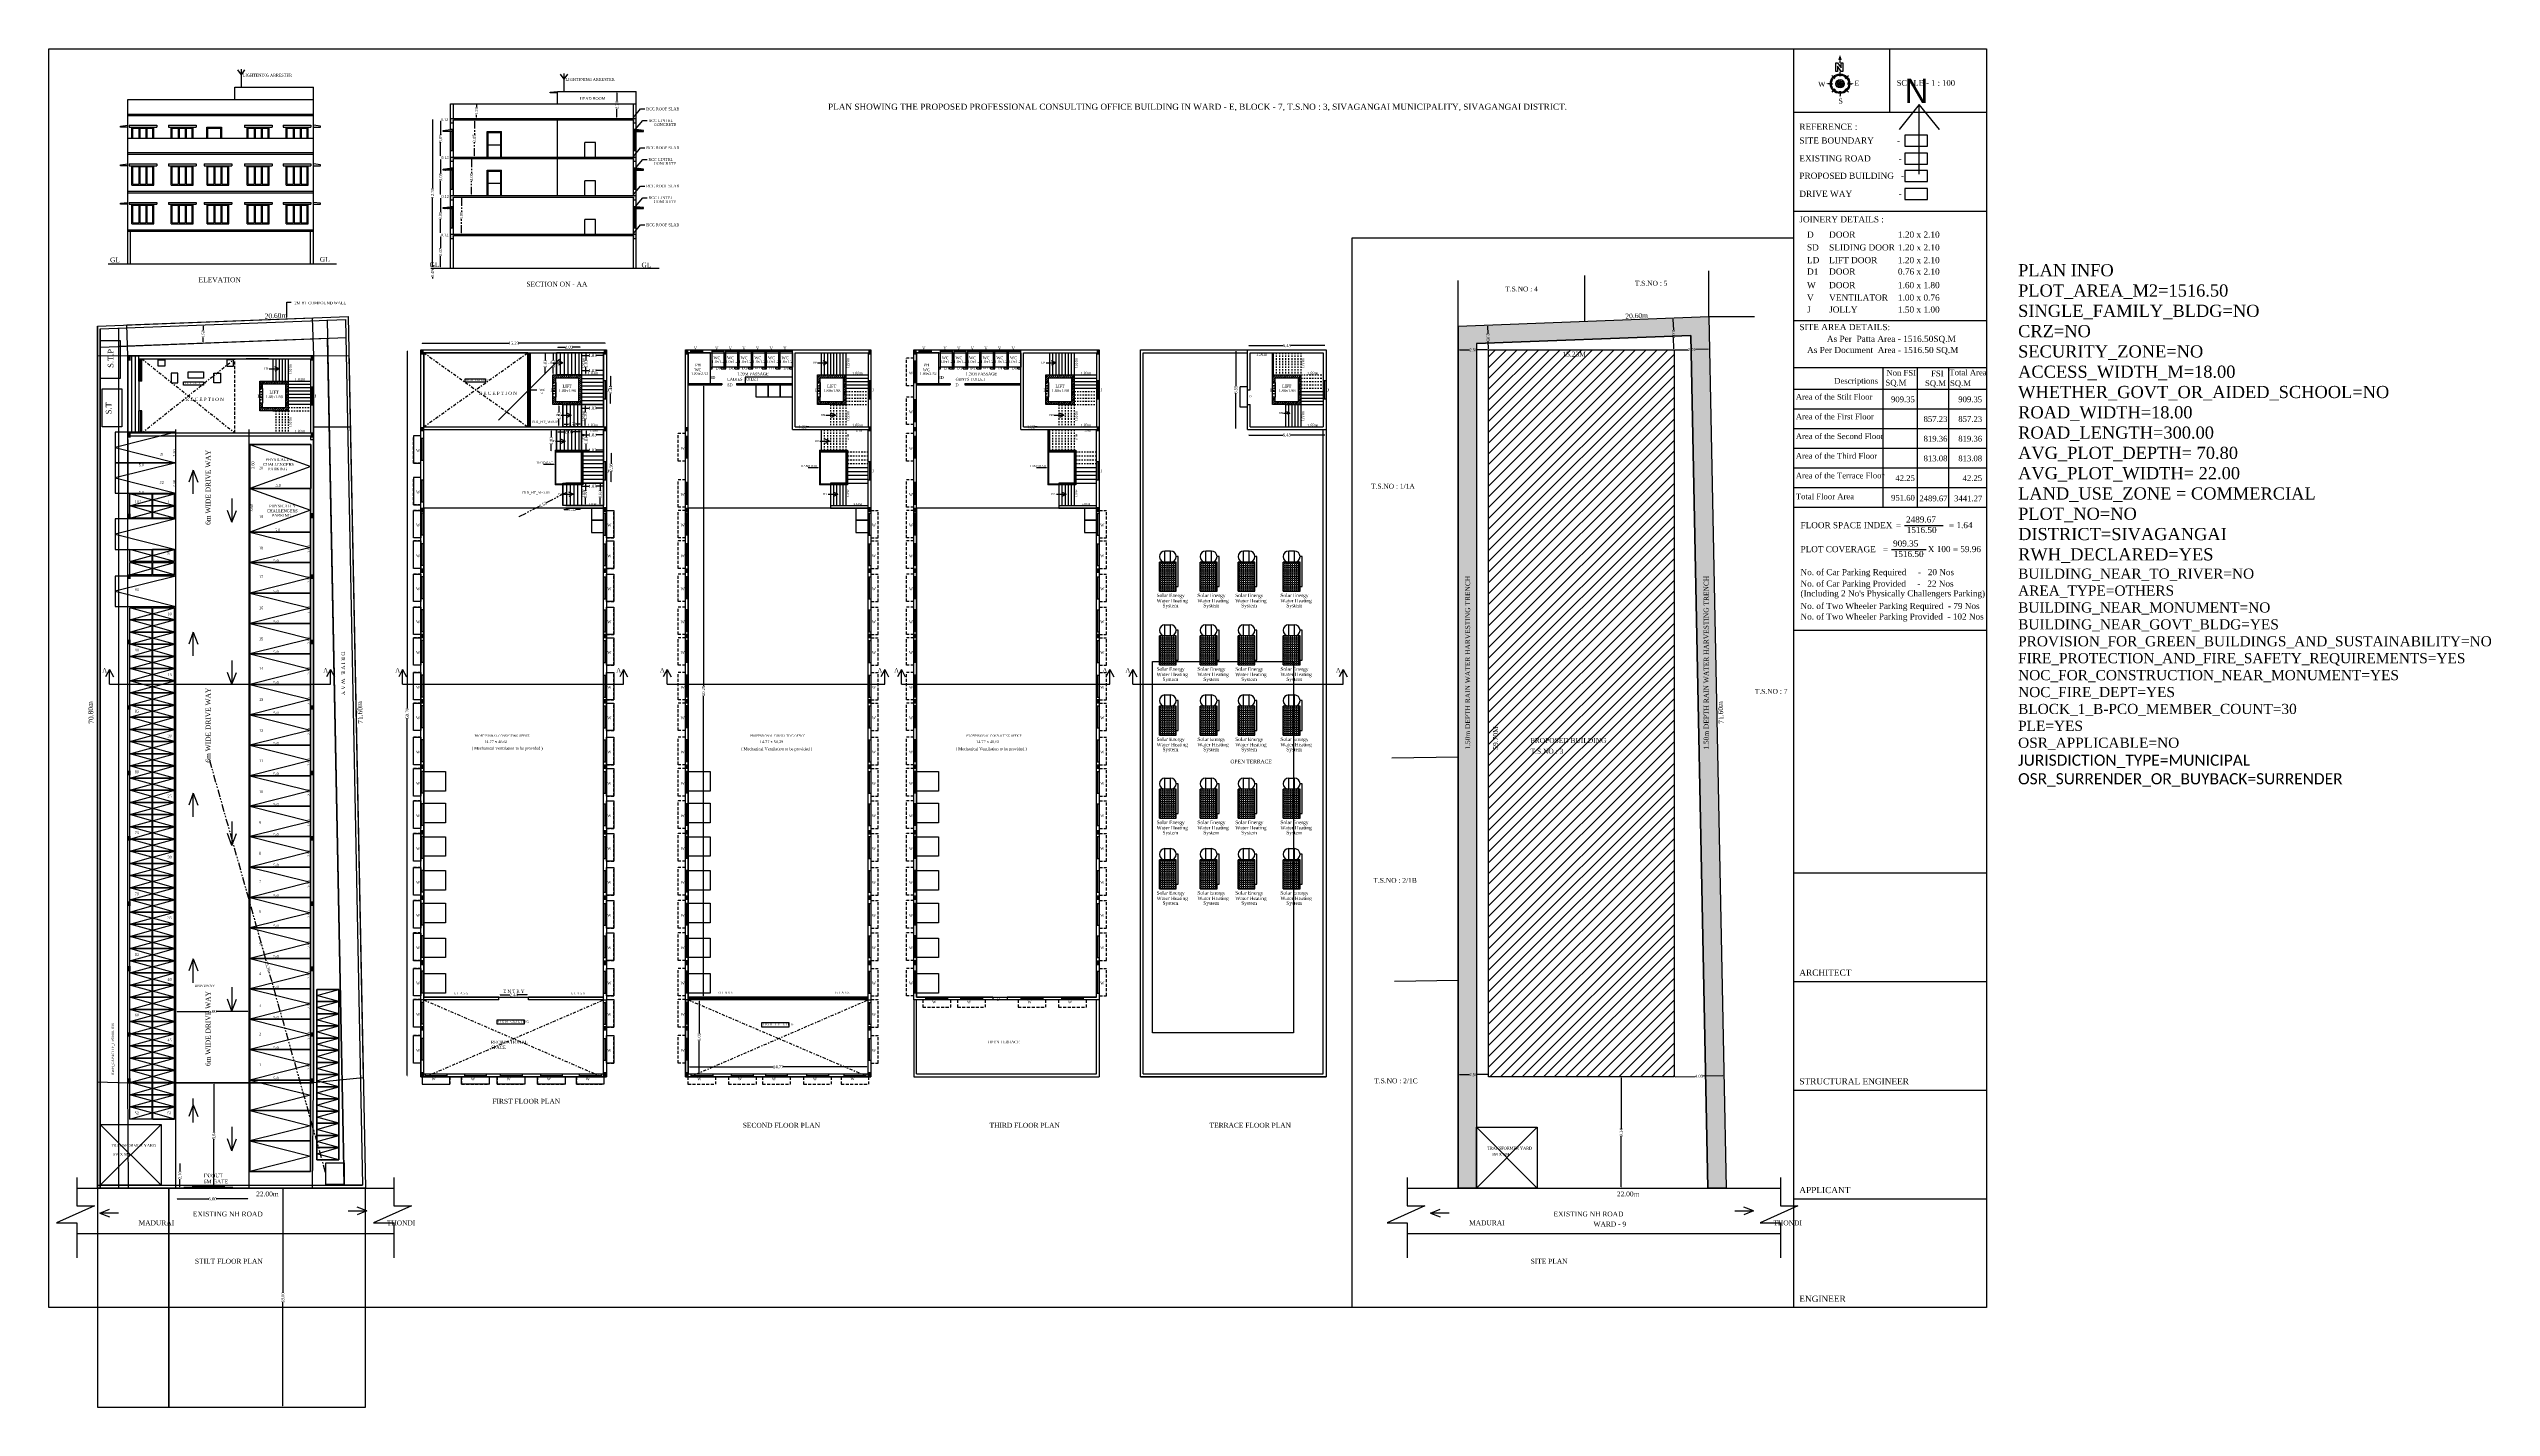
# Model space of a CAD drawing. Header units: metres. Extents: x 3520 to 17931, y 2599 to 6638.
# Drawn here: x 3520.5 to 3721, y 2598.8 to 2710.4 of the extents above; entities that cross this region are included whole.
import ezdxf
from ezdxf import colors
from ezdxf.entities.mleader import LeaderData, LeaderLine
from ezdxf.enums import TextEntityAlignment as Align
from ezdxf.math import Vec2, Vec3

# ---------------------------------------------------------------- set-up
doc = ezdxf.new("R2010")
doc.units = ezdxf.units.M
doc.header["$MEASUREMENT"] = 0
for name, pattern in [('DASHDOT2', [0.5, 0.25, -0.125, 0, -0.125]), ('DASHED2', [0.375, 0.25, -0.125]), ('HIDDEN', [0.375, 0.25, -0.125]), ('HIDDEN2', [0.1875, 0.125, -0.0625]), ('PHANTOM2', [1.25, 0.625, -0.125, 0.125, -0.125, 0.125, -0.125])]:
    doc.linetypes.add(name, pattern=pattern)
for name, color, linetype in [('BLK_1_COVERED_AREA', 7, 'Continuous'), ('BLK_1_FLR_0_BLT_UP_AREA', 7, 'Continuous'), ('BLK_1_FLR_0_BLT_UP_AREA_DEDUCT', 7, 'Continuous'), ('BLK_1_FLR_1_AC_ROOM_1', 7, 'Continuous'), ('BLK_1_FLR_1_BLT_UP_AREA', 7, 'Continuous'), ('BLK_1_FLR_1_BLT_UP_AREA_DEDUCT', 7, 'Continuous'), ('BLK_1_FLR_1_CARPET_AREA', 7, 'Continuous'), ('BLK_1_FLR_1_CHAJJA', 7, 'Continuous'), ('BLK_1_FLR_1_DA_LIFT', 7, 'Continuous'), ('BLK_1_FLR_1_DRINKING_WATER', 7, 'Continuous'), ('BLK_1_FLR_1_EXIT_WIDTH_DOOR', 7, 'Continuous'), ('BLK_1_FLR_1_EXIT_WIDTH_STAIR', 7, 'Continuous'), ('BLK_1_FLR_1_ROOM_1_LIGHT_VENTILATION_1', 7, 'Continuous'), ('BLK_1_FLR_1_ROOM_1_LIGHT_VENTILATION_2', 7, 'Continuous'), ('BLK_1_FLR_1_ROOM_1_LIGHT_VENTILATION_3', 7, 'Continuous'), ('BLK_1_FLR_1_ROOM_1_LIGHT_VENTILATION_4', 7, 'Continuous'), ('BLK_1_FLR_1_ROOM_1_LIGHT_VENTILATION_5', 7, 'Continuous'), ('BLK_1_FLR_1_ROOM_1_LIGHT_VENTILATION_6', 7, 'Continuous'), ('BLK_1_FLR_1_ROOM_1_LIGHT_VENTILATION_7', 7, 'Continuous'), ('BLK_1_FLR_1_STAIR_1', 7, 'Continuous'), ('BLK_1_FLR_1_STAIR_1_FLIGHT_1', 7, 'Continuous'), ('BLK_1_FLR_1_STAIR_1_FLIGHT_2', 7, 'Continuous'), ('BLK_1_FLR_1_STAIR_1_FLIGHT_3', 7, 'Continuous'), ('BLK_1_FLR_1_STAIR_1_LANDING_1', 7, 'Continuous'), ('BLK_1_FLR_1_STAIR_1_LANDING_2', 7, 'Continuous'), ('BLK_1_FLR_1_STAIR_2', 7, 'Continuous'), ('BLK_1_FLR_1_STAIR_2_FLIGHT_1', 7, 'Continuous'), ('BLK_1_FLR_1_STAIR_2_FLIGHT_2', 7, 'Continuous'), ('BLK_1_FLR_1_STAIR_2_FLIGHT_3', 7, 'Continuous'), ('BLK_1_FLR_1_STAIR_2_LANDING_1', 7, 'Continuous'), ('BLK_1_FLR_1_STAIR_2_LANDING_2', 7, 'Continuous'), ('BLK_1_FLR_1_WASH', 7, 'Continuous'), ('BLK_1_FLR_2_AC_ROOM_1', 7, 'Continuous'), ('BLK_1_FLR_2_BLT_UP_AREA', 7, 'Continuous'), ('BLK_1_FLR_2_BLT_UP_AREA_DEDUCT', 7, 'Continuous'), ('BLK_1_FLR_2_CARPET_AREA', 7, 'Continuous'), ('BLK_1_FLR_2_DA_LIFT', 7, 'Continuous'), ('BLK_1_FLR_2_DRINKING_WATER', 7, 'Continuous'), ('BLK_1_FLR_2_EXIT_WIDTH_DOOR', 7, 'Continuous'), ('BLK_1_FLR_2_ROOM_1_LIGHT_VENTILATION_1', 7, 'Continuous'), ('BLK_1_FLR_2_ROOM_1_LIGHT_VENTILATION_2', 7, 'Continuous'), ('BLK_1_FLR_2_ROOM_1_LIGHT_VENTILATION_3', 7, 'Continuous'), ('BLK_1_FLR_2_ROOM_1_LIGHT_VENTILATION_4', 7, 'Continuous'), ('BLK_1_FLR_2_ROOM_1_LIGHT_VENTILATION_5', 7, 'Continuous'), ('BLK_1_FLR_2_ROOM_1_LIGHT_VENTILATION_6', 7, 'Continuous'), ('BLK_1_FLR_2_ROOM_1_LIGHT_VENTILATION_7', 7, 'Continuous'), ('BLK_1_FLR_2_SP_WC', 7, 'Continuous'), ('BLK_1_FLR_2_WASH', 7, 'Continuous'), ('BLK_1_FLR_2_WATER_CLOSET', 7, 'Continuous'), ('BLK_1_FLR_3_AC_ROOM_1', 7, 'Continuous'), ('BLK_1_FLR_3_BLT_UP_AREA', 7, 'Continuous'), ('BLK_1_FLR_3_CARPET_AREA', 7, 'Continuous'), ('BLK_1_FLR_3_DA_LIFT', 7, 'Continuous'), ('BLK_1_FLR_3_DRINKING_WATER', 7, 'Continuous'), ('BLK_1_FLR_3_EXIT_WIDTH_DOOR', 7, 'Continuous'), ('BLK_1_FLR_3_ROOM_1_LIGHT_VENTILATION_1', 7, 'Continuous'), ('BLK_1_FLR_3_ROOM_1_LIGHT_VENTILATION_2', 7, 'Continuous'), ('BLK_1_FLR_3_ROOM_1_LIGHT_VENTILATION_3', 7, 'Continuous'), ('BLK_1_FLR_3_ROOM_1_LIGHT_VENTILATION_4', 7, 'Continuous'), ('BLK_1_FLR_3_ROOM_1_LIGHT_VENTILATION_5', 7, 'Continuous'), ('BLK_1_FLR_3_ROOM_1_LIGHT_VENTILATION_6', 7, 'Continuous'), ('BLK_1_FLR_3_ROOM_1_LIGHT_VENTILATION_7', 7, 'Continuous'), ('BLK_1_FLR_3_SP_WC', 7, 'Continuous'), ('BLK_1_FLR_3_URINAL', 7, 'Continuous'), ('BLK_1_FLR_3_WASH', 7, 'Continuous'), ('BLK_1_FLR_3_WATER_CLOSET', 7, 'Continuous'), ('BLK_1_FLR_4_ROOF_AREA', 7, 'Continuous'), ('BLK_1_HT_OF_BLDG', 7, 'Continuous'), ('BLK_1_LVL_0_BLDG_FOOT_PRINT', 7, 'Continuous'), ('BLK_1_LVL_0_FRONT_SETBACK', 7, 'Continuous'), ('BLK_1_LVL_0_REAR_SETBACK', 7, 'Continuous'), ('BLK_1_LVL_0_SIDE_SETBACK1', 7, 'Continuous'), ('BLK_1_LVL_0_SIDE_SETBACK2', 7, 'Continuous'), ('BLK_1_PLINTH_HEIGHT', 7, 'Continuous'), ('BLK_1_STAIR_HEADROOM', 7, 'Continuous'), ('DIST_EXIT', 7, 'Continuous'), ('DRIVEWAY', 7, 'Continuous'), ('LOCATION_PLAN', 7, 'Continuous'), ('MAIN_GATE', 7, 'Continuous'), ('NORTH_DIRECTION', 7, 'Continuous'), ('NOTIFIED_ROAD', 7, 'Continuous'), ('PARKING_SLOT', 7, 'Continuous'), ('PLAN_INFO', 7, 'Continuous'), ('PLOT_BOUNDARY', 7, 'Continuous'), ('ROAD_WIDTH', 7, 'Continuous'), ('RWH_1', 7, 'Continuous'), ('SEGREGATED_TOILET', 1, 'Continuous'), ('SOLAR_PANEL', 3, 'Continuous'), ('TRANSFORMER_YARD', 7, 'Continuous'), ('TWO_WHEELER_PARKING', 7, 'Continuous')]:
    doc.layers.add(name, color=color, linetype=linetype)
doc.styles.add('ANAND', font='times.ttf')
doc.styles.get("Standard").update_dxf_attribs({"font": 'times.ttf'})
doc.styles.add('USA TEXT', font='GOTHIC.TTF')
doc.dimstyles.new('STANDARD$0', dxfattribs={"dimtxt": 0.25, "dimasz": 0.1, "dimexe": 2, "dimexo": 2, "dimgap": 0, "dimtad": 0, "dimzin": 0, "dimdsep": 46, "dimtxsty": 'ANAND', "dimcen": 0.0625, "dimdle": 2.5, "dimse1": 1, "dimse2": 1, "dimclrd": 2, "dimclre": 9, "dimadec": 0, "dimazin": 0, "dimtfac": 1, "dimtix": 1, "dimtofl": 0, "dimtmove": 2, "dimatfit": 3, "dimldrblk": 'OBLIQUE', "dimfxl": 0, "dimtolj": 1, "dimtzin": 0, "dimarcsym": 0})
doc.dimstyles.new('WD', dxfattribs={"dimscale": 32, "dimtxt": 0.23, "dimasz": 0.055, "dimexe": 0.043281, "dimexo": 0.0625, "dimgap": 0.035312, "dimtad": 0, "dimzin": 3, "dimdsep": 46, "dimtxsty": 'Standard', "dimblk": 'OBLIQUE', "dimcen": 0.09, "dimse1": 1, "dimse2": 1, "dimclrd": 15, "dimclre": 15, "dimclrt": 11, "dimadec": 0, "dimazin": 0, "dimtfac": 1, "dimtofl": 0, "dimtmove": 1, "dimatfit": 3, "dimldrblk": 'OBLIQUE', "dimfxl": 0, "dimtolj": 1, "dimtzin": 0, "dimarcsym": 0})
pattern_1 = [(50, (2400.71661, -469.85218), (0.1434520365, -0.012550427), [0.015, -0.165]), (355, (2400.71661, -469.85218), (-0.027750267, 0.150438427), [0.012, -0.132]), (100.4514, (2400.72857, -469.85322), (0.1157018763, 0.1378879084), [0.012748038, -0.1402284224]), (46.1842, (2400.71661, -469.81218), (0.21344821, -0.033103803), [0.0225, -0.2475]), (96.6356, (2400.7344, -469.81494), (0.186932541, 0.194823574), [0.019122058, -0.2103426]), (351.1842, (2400.71661, -469.81218), (0.186932389, 0.19482372), [0.018, -0.198]), (21, (2400.73661, -469.82218), (0.1193814104, -0.080523778), [0.015, -0.165]), (326, (2400.73661, -469.82218), (0.0486630664, 0.145030009), [0.012, -0.132]), (71.4514, (2400.74656, -469.82889), (0.168044526, 0.0645060993), [0.012748038, -0.1402284224]), (37.5, (2400.716614, -469.852177), (0.0024319711, 0.0665787708), [0, -0.1304, 0, -0.134, 0, -0.1325]), (7.5, (2400.716614, -469.85218), (0.0526139075, 0.0788823424), [0, -0.0764, 0, -0.1274, 0, -0.0505]), (327.5, (2400.672014, -469.852177), (0.1067644872, -0.00451097435), [0, -0.05, 0, -0.156, 0, -0.207]), (317.5, (2400.65201, -469.85218), (0.1166372339, 0.0200209965), [0, -0.065, 0, -0.1036, 0, -0.147])]

# ---------------------------------------------------------------- blocks, each defined once
blk = doc.blocks.new('_Oblique')
at = {"color": 0, "linetype": 'ByBlock', "lineweight": -2}
blk.add_line((-0.5, -0.5), (0.5, 0.5), dxfattribs=at)
blk = doc.blocks.new('*D26')
at = {"color": 2, "lineweight": -2}
for p, q in [((3551.13, 2686.17), (3558.27, 2686.17)), ((3566.16, 2686.17), (3559.02, 2686.17))]:
    blk.add_line(p, q, dxfattribs=at)
at = {"color": 2}
for points in [[(3551.13, 2686.19), (3551.13, 2686.16), (3551.03, 2686.17)], [(3566.16, 2686.19), (3566.16, 2686.16), (3566.26, 2686.17)]]:
    blk.add_solid(points, dxfattribs=at)
at = {"layer": 'Defpoints', "color": 0}
for p in [(3551.03, 2686.17), (3551.03, 2684.29), (3566.26, 2684.29)]:
    blk.add_point(p, dxfattribs=at)
at = {"color": 0, "insert": (3558.65, 2686.17), "char_height": 0.25, "attachment_point": 5, "style": 'ANAND'}
blk.add_mtext('\\A1;15.23', dxfattribs=at)
blk = doc.blocks.new('*D25')
at = {"color": 2, "lineweight": -2}
for p, q in [((3549.9, 2685.52), (3549.9, 2656.17)), ((3549.9, 2626.02), (3549.9, 2655.37))]:
    blk.add_line(p, q, dxfattribs=at)
at = {"color": 2}
for points in [[(3549.89, 2685.52), (3549.92, 2685.52), (3549.9, 2685.62)], [(3549.89, 2626.02), (3549.92, 2626.02), (3549.9, 2625.92)]]:
    blk.add_solid(points, dxfattribs=at)
at = {"layer": 'Defpoints', "color": 0}
for p in [(3552.27, 2685.62), (3549.9, 2625.92), (3552.27, 2625.92)]:
    blk.add_point(p, dxfattribs=at)
at = {"color": 0, "insert": (3549.9, 2655.77), "char_height": 0.25, "attachment_point": 5, "rotation": 90, "style": 'ANAND'}
blk.add_mtext('\\A1;59.70', dxfattribs=at)
blk = doc.blocks.new('k')
at = {"ltscale": 0.23}
h = blk.add_hatch(dxfattribs=at)
h.set_pattern_fill('ANGLE', color=0, scale=0.02, style=0)
h.set_pattern_definition([(0, (0, -4.89214), (0, 0.1397), [0.1016, -0.0381]), (90, (0, -4.89214), (-0.1397, 0), [0.1016, -0.0381])])
h.paths.add_polyline_path([(7036.77, 1684.03), (7035.66, 1684.03), (7035.66, 1682.13), (7036.77, 1682.13)])
at = {"color": 0}
for p, q in [((7036.03, 1684.77), (7036.4, 1684.77)), ((7036.03, 1684.03), (7036.03, 1684.77)), ((7036.4, 1684.03), (7036.4, 1684.77)), ((7036.9, 1684.4), (7036.77, 1684.4)), ((7036.9, 1682.44), (7036.9, 1684.4)), ((7036.77, 1684.03), (7035.66, 1684.03)), ((7035.66, 1682.13), (7035.66, 1684.03)), ((7036.77, 1682.13), (7036.77, 1684.03)), ((7036.77, 1682.44), (7036.9, 1682.44))]:
    blk.add_line(p, q, dxfattribs=at)
at = {"color": 0, "linetype": 'ByBlock'}
blk.add_line((7035.66, 1682.13), (7036.77, 1682.13), dxfattribs=at)
at = {"color": 0}
for centre, start, end in [((7036.03, 1684.4), 90, 270), ((7036.4, 1684.4), 270, 90)]:
    blk.add_arc(centre, 0.368, start, end, dxfattribs=at)
at = {"color": 0, "style": 'ANAND'}
for s, p in [('Water Heating ', (7035.48, 1681.39)), ('Solar Energy ', (7035.48, 1681.74)), ('System', (7035.87, 1681.07))]:
    blk.add_text(s, height=0.23, rotation=0.0024, dxfattribs=at).set_placement(p)
blk = doc.blocks.new('*D27')
at = {"color": 2, "lineweight": -2}
for p, q in [((3534.04, 2625.32), (3534.04, 2621.4)), ((3534.04, 2616.88), (3534.04, 2620.79))]:
    blk.add_line(p, q, dxfattribs=at)
at = {"color": 2}
for points in [[(3534.03, 2625.32), (3534.06, 2625.32), (3534.04, 2625.42)], [(3534.03, 2616.88), (3534.06, 2616.88), (3534.04, 2616.78)]]:
    blk.add_solid(points, dxfattribs=at)
at = {"layer": 'Defpoints', "color": 0}
for p in [(3533.59, 2625.42), (3533.59, 2616.78), (3534.04, 2616.78)]:
    blk.add_point(p, dxfattribs=at)
at = {"color": 0, "insert": (3534.04, 2621.1), "char_height": 0.25, "attachment_point": 5, "rotation": 90, "style": 'ANAND'}
blk.add_mtext('\\A1;8.64', dxfattribs=at)
blk = doc.blocks.new('A$Cdccf5b7a')
at = {"color": 0, "linetype": 'ByBlock'}
for p, q in [((3.18, 5.98), (2.87, 6.29)), ((3.75, 8.96), (4.12, 8.96)), ((3.76, 7.12), (3.75, 8.96)), ((4.12, 7.12), (3.76, 7.12)), ((4.12, 8.96), (4.86, 7.86)), ((4.12, 8.22), (4.12, 7.12)), ((4.86, 7.12), (4.12, 8.22)), ((4.62, 8.94), (4.62, 9.45)), ((4.63, 6.58), (4.62, 7.02)), ((4.63, 6.58), (4.63, 6.36)), ((4.63, 5.15), (4.63, 5.41)), ((4.63, 3.92), (4.63, 5.15)), ((4.63, 5.15), (4.63, 3.92)), ((4.86, 8.96), (5.22, 8.96)), ((4.86, 7.86), (4.86, 8.96)), ((5.23, 7.12), (4.86, 7.12)), ((5.22, 8.96), (5.23, 7.12)), ((6.08, 5.99), (6.38, 6.29)), ((2.58, 4.53), (2.15, 4.53)), ((3.19, 3.08), (2.88, 2.78)), ((4.01, 4.53), (5.25, 4.54)), ((5.25, 4.54), (4.01, 4.53)), ((4.19, 4.1), (5.07, 4.97)), ((5.07, 4.1), (4.19, 4.97)), ((5.07, 4.97), (4.19, 4.1)), ((4.19, 4.97), (5.07, 4.1)), ((4.63, 3.92), (4.63, 3.66)), ((4.64, 2.49), (4.64, 2.71)), ((4.64, 2.49), (4.64, 2.05)), ((6.08, 3.09), (6.39, 2.78)), ((6.68, 4.54), (7.11, 4.54))]:
    blk.add_line(p, q, dxfattribs=at)
for radius in [2.05, 1.82, 0.876, 0.619]:
    blk.add_circle((4.63, 4.53), radius, dxfattribs=at)
for points in [[(4.62, 10.62), (4.25, 9.59), (4.62, 9.45)], [(4.62, 9.45), (4.98, 9.6), (4.62, 10.62)], [(3.34, 5.82), (3.75, 5.82), (3.34, 5.41)], [(4.63, 6.36), (4.92, 6.07), (4.33, 6.07)], [(5.92, 5.83), (5.92, 5.42), (5.5, 5.83)], [(1.71, 4.53), (2.22, 4.67), (2.15, 4.53)], [(2.22, 4.38), (2.15, 4.53), (1.71, 4.53)], [(2.81, 4.53), (3.1, 4.82), (3.1, 4.24)], [(3.34, 3.24), (3.34, 3.65), (3.76, 3.24)], [(4.64, 2.71), (4.34, 3), (4.93, 3)], [(4.64, 1.61), (4.49, 2.13), (4.64, 2.05)], [(4.78, 2.13), (4.64, 2.05), (4.64, 1.61)], [(5.92, 3.25), (5.51, 3.25), (5.92, 3.66)], [(6.46, 4.54), (6.16, 4.25), (6.16, 4.83)], [(7.04, 4.69), (7.11, 4.54), (7.55, 4.54)], [(7.55, 4.54), (7.04, 4.39), (7.11, 4.54)]]:
    blk.add_solid(points, dxfattribs=at)
at = {"color": 0, "linetype": 'ByBlock', "style": 'ANAND'}
for s, p in [('E', (8.16, 4.13)), ('W', (0.79, 3.92)), ('S', (4.76, 0.35))]:
    blk.add_text(s, height=1.08, rotation=0.1468, dxfattribs=at).set_placement(p, align=Align.CENTER)
blk = doc.blocks.new('*D28')
at = {"color": 2, "lineweight": -2}
for p, q in [((3638.61, 2687.57), (3638.64, 2686.95)), ((3638.68, 2685.72), (3638.66, 2686.34))]:
    blk.add_line(p, q, dxfattribs=at)
at = {"color": 2}
for points in [[(3638.63, 2687.57), (3638.6, 2687.57), (3638.61, 2687.67)], [(3638.7, 2685.72), (3638.67, 2685.72), (3638.69, 2685.62)]]:
    blk.add_solid(points, dxfattribs=at)
at = {"layer": 'Defpoints', "color": 0}
for p in [(3638.61, 2687.67), (3638.61, 2687.67), (3638.69, 2685.62)]:
    blk.add_point(p, dxfattribs=at)
at = {"color": 0, "insert": (3638.65, 2686.65), "char_height": 0.25, "attachment_point": 5, "rotation": 272.1867, "style": 'ANAND'}
blk.add_mtext('\\A1;2.05', dxfattribs=at)
blk = doc.blocks.new('*D29')
at = {"color": 2, "lineweight": -2}
for p, q in [((3636.29, 2685.62), (3637.13, 2685.62)), ((3638.59, 2685.62), (3637.75, 2685.62))]:
    blk.add_line(p, q, dxfattribs=at)
at = {"color": 2}
for points in [[(3636.29, 2685.64), (3636.29, 2685.6), (3636.19, 2685.62)], [(3638.59, 2685.64), (3638.59, 2685.6), (3638.69, 2685.62)]]:
    blk.add_solid(points, dxfattribs=at)
at = {"layer": 'Defpoints', "color": 0}
for p in [(3636.19, 2685.62), (3636.19, 2685.62), (3638.69, 2685.62)]:
    blk.add_point(p, dxfattribs=at)
at = {"color": 0, "insert": (3637.44, 2685.62), "char_height": 0.25, "attachment_point": 5, "style": 'ANAND'}
blk.add_mtext('\\A1;2.50', dxfattribs=at)
blk = doc.blocks.new('*D30')
at = {"color": 2, "lineweight": -2}
for p, q in [((3653.82, 2688.15), (3653.86, 2687.24)), ((3653.91, 2685.72), (3653.88, 2686.63))]:
    blk.add_line(p, q, dxfattribs=at)
at = {"color": 2}
for points in [[(3653.84, 2688.15), (3653.8, 2688.15), (3653.82, 2688.25)], [(3653.93, 2685.72), (3653.9, 2685.72), (3653.92, 2685.62)]]:
    blk.add_solid(points, dxfattribs=at)
at = {"layer": 'Defpoints', "color": 0}
for p in [(3653.82, 2688.25), (3653.82, 2688.25), (3653.92, 2685.62)]:
    blk.add_point(p, dxfattribs=at)
at = {"color": 0, "insert": (3653.87, 2686.94), "char_height": 0.25, "attachment_point": 5, "rotation": 272.1867, "style": 'ANAND'}
blk.add_mtext('\\A1;2.63', dxfattribs=at)
blk = doc.blocks.new('*D31')
at = {"color": 2, "lineweight": -2}
for p, q in [((3654.02, 2685.62), (3655.08, 2685.64)), ((3656.73, 2685.68), (3655.67, 2685.66))]:
    blk.add_line(p, q, dxfattribs=at)
at = {"color": 2}
for points in [[(3654.02, 2685.64), (3654.02, 2685.61), (3653.92, 2685.62)], [(3656.73, 2685.69), (3656.73, 2685.66), (3656.83, 2685.68)]]:
    blk.add_solid(points, dxfattribs=at)
at = {"layer": 'Defpoints', "color": 0}
for p in [(3653.92, 2685.62), (3656.83, 2685.68), (3656.83, 2685.68)]:
    blk.add_point(p, dxfattribs=at)
at = {"color": 0, "insert": (3655.37, 2685.65), "char_height": 0.25, "attachment_point": 5, "rotation": 1.1324, "style": 'ANAND'}
blk.add_mtext('\\A1;2.91', dxfattribs=at)
blk = doc.blocks.new('*D32')
at = {"color": 2, "lineweight": -2}
for p, q in [((3654.02, 2625.92), (3655.65, 2625.95)), ((3657.91, 2626), (3656.27, 2625.96))]:
    blk.add_line(p, q, dxfattribs=at)
at = {"color": 2}
for points in [[(3654.02, 2625.94), (3654.02, 2625.9), (3653.92, 2625.92)], [(3657.91, 2626.01), (3657.91, 2625.98), (3658.01, 2626)]]:
    blk.add_solid(points, dxfattribs=at)
at = {"layer": 'Defpoints', "color": 0}
for p in [(3653.92, 2625.92), (3658.01, 2626), (3658.01, 2626)]:
    blk.add_point(p, dxfattribs=at)
at = {"color": 0, "insert": (3655.96, 2625.96), "char_height": 0.25, "attachment_point": 5, "rotation": 1.1324, "style": 'ANAND'}
blk.add_mtext('\\A1;4.09', dxfattribs=at)
blk = doc.blocks.new('*D33')
at = {"color": 2, "lineweight": -2}
for p, q in [((3636.29, 2626.09), (3637.13, 2626.09)), ((3638.59, 2626.09), (3637.75, 2626.09))]:
    blk.add_line(p, q, dxfattribs=at)
at = {"color": 2}
for points in [[(3636.29, 2626.11), (3636.29, 2626.08), (3636.19, 2626.09)], [(3638.59, 2626.11), (3638.59, 2626.08), (3638.69, 2626.09)]]:
    blk.add_solid(points, dxfattribs=at)
at = {"layer": 'Defpoints', "color": 0}
for p in [(3636.19, 2626.09), (3636.19, 2625.92), (3638.69, 2625.92)]:
    blk.add_point(p, dxfattribs=at)
at = {"color": 0, "insert": (3637.44, 2626.09), "char_height": 0.25, "attachment_point": 5, "style": 'ANAND'}
blk.add_mtext('\\A1;2.50', dxfattribs=at)
blk = doc.blocks.new('*D34')
at = {"color": 2, "lineweight": -2}
for p, q in [((3649.57, 2625.82), (3649.57, 2621.66)), ((3649.57, 2616.88), (3649.57, 2621.04))]:
    blk.add_line(p, q, dxfattribs=at)
at = {"color": 2}
for points in [[(3649.56, 2625.82), (3649.59, 2625.82), (3649.57, 2625.92)], [(3649.56, 2616.88), (3649.59, 2616.88), (3649.57, 2616.78)]]:
    blk.add_solid(points, dxfattribs=at)
at = {"layer": 'Defpoints', "color": 0}
for p in [(3646.3, 2625.92), (3646.3, 2616.78), (3649.57, 2616.78)]:
    blk.add_point(p, dxfattribs=at)
at = {"color": 0, "insert": (3649.57, 2621.35), "char_height": 0.25, "attachment_point": 5, "rotation": 90, "style": 'ANAND'}
blk.add_mtext('\\A1;9.14', dxfattribs=at)
blk = doc.blocks.new('*D35')
at = {"color": 2, "lineweight": -2}
for p, q in [((3552.64, 2694.91), (3552.64, 2693.98)), ((3552.64, 2692.44), (3552.64, 2693.36))]:
    blk.add_line(p, q, dxfattribs=at)
at = {"color": 2}
for points in [[(3552.62, 2694.91), (3552.65, 2694.91), (3552.64, 2695.01)], [(3552.62, 2692.44), (3552.65, 2692.44), (3552.64, 2692.34)]]:
    blk.add_solid(points, dxfattribs=at)
at = {"layer": 'Defpoints', "color": 0}
for p in [(3554.34, 2695.01), (3552.64, 2692.34), (3554.34, 2692.34)]:
    blk.add_point(p, dxfattribs=at)
at = {"color": 0, "insert": (3552.64, 2693.67), "char_height": 0.25, "attachment_point": 5, "rotation": 90, "style": 'ANAND'}
blk.add_mtext('\\A1;2.67', dxfattribs=at)
blk = doc.blocks.new('*D36')
at = {"color": 2, "lineweight": -2}
for p, q in [((3552.63, 2698.08), (3552.63, 2696.95)), ((3552.63, 2695.23), (3552.63, 2696.35))]:
    blk.add_line(p, q, dxfattribs=at)
at = {"color": 2}
for points in [[(3552.61, 2698.08), (3552.64, 2698.08), (3552.63, 2698.18)], [(3552.61, 2695.23), (3552.64, 2695.23), (3552.63, 2695.13)]]:
    blk.add_solid(points, dxfattribs=at)
at = {"layer": 'Defpoints', "color": 0}
for p in [(3552.63, 2698.18), (3554.26, 2698.18), (3554.26, 2695.13)]:
    blk.add_point(p, dxfattribs=at)
at = {"color": 0, "insert": (3552.63, 2696.65), "char_height": 0.25, "attachment_point": 5, "rotation": 90, "style": 'ANAND'}
blk.add_mtext('\\A1;3.05', dxfattribs=at)
blk = doc.blocks.new('*D37')
at = {"color": 2, "lineweight": -2}
for p, q in [((3552.65, 2701.25), (3552.65, 2700.12)), ((3552.65, 2698.4), (3552.65, 2699.52))]:
    blk.add_line(p, q, dxfattribs=at)
at = {"color": 2}
for points in [[(3552.63, 2701.25), (3552.67, 2701.25), (3552.65, 2701.35)], [(3552.63, 2698.4), (3552.67, 2698.4), (3552.65, 2698.3)]]:
    blk.add_solid(points, dxfattribs=at)
at = {"layer": 'Defpoints', "color": 0}
for p in [(3552.65, 2701.35), (3553.83, 2701.35), (3553.83, 2698.3)]:
    blk.add_point(p, dxfattribs=at)
at = {"color": 0, "insert": (3552.65, 2699.82), "char_height": 0.25, "attachment_point": 5, "rotation": 90, "style": 'ANAND'}
blk.add_mtext('\\A1;3.05', dxfattribs=at)
blk = doc.blocks.new('*D38')
at = {"color": 2, "lineweight": -2}
for p, q in [((3552.65, 2704.42), (3552.65, 2703.29)), ((3552.65, 2701.57), (3552.65, 2702.69))]:
    blk.add_line(p, q, dxfattribs=at)
at = {"color": 2}
for points in [[(3552.63, 2704.42), (3552.67, 2704.42), (3552.65, 2704.52)], [(3552.63, 2701.57), (3552.67, 2701.57), (3552.65, 2701.47)]]:
    blk.add_solid(points, dxfattribs=at)
at = {"layer": 'Defpoints', "color": 0}
for p in [(3552.65, 2704.52), (3553.92, 2704.52), (3553.92, 2701.47)]:
    blk.add_point(p, dxfattribs=at)
at = {"color": 0, "insert": (3552.65, 2702.99), "char_height": 0.25, "attachment_point": 5, "rotation": 90, "style": 'ANAND'}
blk.add_mtext('\\A1;3.05', dxfattribs=at)
blk = doc.blocks.new('*D39')
at = {"color": 2, "lineweight": -2}
for p, q in [((3567.12, 2706.74), (3567.12, 2706.05)), ((3567.12, 2704.74), (3567.12, 2705.42))]:
    blk.add_line(p, q, dxfattribs=at)
at = {"color": 2}
for points in [[(3567.1, 2706.74), (3567.13, 2706.74), (3567.12, 2706.84)], [(3567.1, 2704.74), (3567.13, 2704.74), (3567.12, 2704.64)]]:
    blk.add_solid(points, dxfattribs=at)
at = {"layer": 'Defpoints', "color": 0}
for p in [(3567.28, 2706.84), (3567.12, 2704.64), (3567.28, 2704.64)]:
    blk.add_point(p, dxfattribs=at)
at = {"color": 0, "insert": (3567.12, 2705.74), "char_height": 0.25, "attachment_point": 5, "rotation": 90, "style": 'ANAND'}
blk.add_mtext('\\A1;2.20', dxfattribs=at)
blk = doc.blocks.new('*D40')
at = {"color": 2, "lineweight": -2}
for p, q in [((3619, 2685.97), (3621.82, 2685.97)), ((3625.24, 2685.97), (3622.42, 2685.97))]:
    blk.add_line(p, q, dxfattribs=at)
at = {"color": 2}
for points in [[(3619, 2685.98), (3619, 2685.95), (3618.9, 2685.97)], [(3625.24, 2685.98), (3625.24, 2685.95), (3625.34, 2685.97)]]:
    blk.add_solid(points, dxfattribs=at)
at = {"layer": 'Defpoints', "color": 0}
for p in [(3618.9, 2685.62), (3625.34, 2685.97), (3625.34, 2685.62)]:
    blk.add_point(p, dxfattribs=at)
at = {"color": 0, "insert": (3622.12, 2685.97), "char_height": 0.25, "attachment_point": 5, "style": 'ANAND'}
blk.add_mtext('\\A1;6.45', dxfattribs=at)
blk = doc.blocks.new('*D41')
at = {"layer": 'BLK_1_STAIR_HEADROOM', "color": 2, "lineweight": -2}
for p, q in [((3617.93, 2685.52), (3617.93, 2682.65)), ((3617.93, 2679.17), (3617.93, 2682.04))]:
    blk.add_line(p, q, dxfattribs=at)
at = {"layer": 'BLK_1_STAIR_HEADROOM', "color": 2}
for points in [[(3617.91, 2685.52), (3617.94, 2685.52), (3617.93, 2685.62)], [(3617.91, 2679.17), (3617.94, 2679.17), (3617.93, 2679.07)]]:
    blk.add_solid(points, dxfattribs=at)
at = {"layer": 'Defpoints', "color": 0}
for p in [(3617.93, 2685.62), (3620.16, 2685.62), (3620.16, 2679.07)]:
    blk.add_point(p, dxfattribs=at)
at = {"layer": 'BLK_1_STAIR_HEADROOM', "color": 0, "insert": (3617.93, 2682.35), "char_height": 0.25, "attachment_point": 5, "rotation": 90, "style": 'ANAND'}
blk.add_mtext('\\A1;6.55', dxfattribs=at)
blk = doc.blocks.new('*D42')
at = {"color": 2, "lineweight": -2}
for p, q in [((3573.87, 2632.14), (3573.87, 2629.5)), ((3573.87, 2626.25), (3573.87, 2628.88))]:
    blk.add_line(p, q, dxfattribs=at)
at = {"color": 2}
for points in [[(3573.85, 2632.14), (3573.89, 2632.14), (3573.87, 2632.24)], [(3573.85, 2626.25), (3573.89, 2626.25), (3573.87, 2626.15)]]:
    blk.add_solid(points, dxfattribs=at)
at = {"layer": 'Defpoints', "color": 0}
for p in [(3574.48, 2632.24), (3573.87, 2626.15), (3574.48, 2626.15)]:
    blk.add_point(p, dxfattribs=at)
at = {"color": 0, "insert": (3573.87, 2629.19), "char_height": 0.25, "attachment_point": 5, "rotation": 90, "style": 'ANAND'}
blk.add_mtext('\\A1;6.09', dxfattribs=at)
blk = doc.blocks.new('*D43')
at = {"color": 2, "lineweight": -2}
for p, q in [((3573.08, 2626.74), (3579.98, 2626.74)), ((3587.65, 2626.74), (3580.75, 2626.74))]:
    blk.add_line(p, q, dxfattribs=at)
at = {"color": 2}
for points in [[(3573.08, 2626.75), (3573.08, 2626.72), (3572.98, 2626.74)], [(3587.65, 2626.75), (3587.65, 2626.72), (3587.75, 2626.74)]]:
    blk.add_solid(points, dxfattribs=at)
at = {"layer": 'Defpoints', "color": 0}
for p in [(3572.98, 2626.62), (3587.75, 2626.74), (3587.75, 2626.62)]:
    blk.add_point(p, dxfattribs=at)
at = {"color": 0, "insert": (3580.37, 2626.74), "char_height": 0.25, "attachment_point": 5, "style": 'ANAND'}
blk.add_mtext('\\A1;14.77', dxfattribs=at)
blk = doc.blocks.new('*D44')
at = {"color": 2, "lineweight": -2}
for p, q in [((3574.23, 2682.65), (3574.23, 2658.01)), ((3574.23, 2632.57), (3574.23, 2657.21))]:
    blk.add_line(p, q, dxfattribs=at)
at = {"color": 2}
for points in [[(3574.21, 2682.65), (3574.24, 2682.65), (3574.23, 2682.75)], [(3574.21, 2632.57), (3574.24, 2632.57), (3574.23, 2632.47)]]:
    blk.add_solid(points, dxfattribs=at)
at = {"layer": 'Defpoints', "color": 0}
for p in [(3575.74, 2682.75), (3574.23, 2632.47), (3575.74, 2632.47)]:
    blk.add_point(p, dxfattribs=at)
at = {"color": 0, "insert": (3574.23, 2657.61), "char_height": 0.25, "attachment_point": 5, "rotation": 90, "style": 'ANAND'}
blk.add_mtext('\\A1;50.29', dxfattribs=at)
blk = doc.blocks.new('*D45')
at = {"color": 2, "lineweight": -2}
for p, q in [((3555.6, 2705.74), (3555.6, 2705.53)), ((3555.6, 2704.74), (3555.6, 2704.94))]:
    blk.add_line(p, q, dxfattribs=at)
at = {"color": 2}
for points in [[(3555.58, 2705.74), (3555.61, 2705.74), (3555.6, 2705.84)], [(3555.58, 2704.74), (3555.61, 2704.74), (3555.6, 2704.64)]]:
    blk.add_solid(points, dxfattribs=at)
at = {"layer": 'Defpoints', "color": 0}
for p in [(3555.58, 2705.84), (3555.58, 2704.64), (3555.6, 2704.64)]:
    blk.add_point(p, dxfattribs=at)
at = {"color": 0, "insert": (3555.6, 2705.24), "char_height": 0.25, "attachment_point": 5, "rotation": 90, "style": 'ANAND'}
blk.add_mtext('\\A1;1.20', dxfattribs=at)
blk = doc.blocks.new('*D46')
at = {"layer": 'BLK_1_HT_OF_BLDG', "color": 2, "lineweight": -2}
for p, q in [((3551.99, 2704.54), (3551.99, 2698.87)), ((3551.99, 2692.44), (3551.99, 2698.1))]:
    blk.add_line(p, q, dxfattribs=at)
at = {"layer": 'BLK_1_HT_OF_BLDG', "color": 2}
for points in [[(3551.98, 2704.54), (3552.01, 2704.54), (3551.99, 2704.64)], [(3551.98, 2692.44), (3552.01, 2692.44), (3551.99, 2692.34)]]:
    blk.add_solid(points, dxfattribs=at)
at = {"layer": 'Defpoints', "color": 0}
for p in [(3554.28, 2704.64), (3551.99, 2692.34), (3554.28, 2692.34)]:
    blk.add_point(p, dxfattribs=at)
at = {"layer": 'BLK_1_HT_OF_BLDG', "color": 0, "insert": (3551.99, 2698.49), "char_height": 0.25, "attachment_point": 5, "rotation": 90, "style": 'ANAND'}
blk.add_mtext('\\A1;12.30', dxfattribs=at)
blk = doc.blocks.new('*D47')
at = {"layer": 'BLK_1_FLR_1_STAIR_2_FLIGHT_3', "color": 2, "lineweight": -2}
for p, q in [((3562.79, 2672.51), (3563.15, 2672.51)), ((3564.1, 2672.51), (3563.74, 2672.51))]:
    blk.add_line(p, q, dxfattribs=at)
at = {"layer": 'BLK_1_FLR_1_STAIR_2_FLIGHT_3', "color": 2}
for points in [[(3562.79, 2672.52), (3562.79, 2672.49), (3562.69, 2672.51)], [(3564.1, 2672.52), (3564.1, 2672.49), (3564.2, 2672.51)]]:
    blk.add_solid(points, dxfattribs=at)
at = {"layer": 'Defpoints', "color": 0}
for p in [(3562.69, 2672.85), (3562.69, 2672.51), (3564.2, 2672.85)]:
    blk.add_point(p, dxfattribs=at)
at = {"layer": 'BLK_1_FLR_1_STAIR_2_FLIGHT_3', "color": 0, "insert": (3563.44, 2672.51), "char_height": 0.25, "attachment_point": 5, "style": 'ANAND'}
blk.add_mtext('\\A1;1.52', dxfattribs=at)
blk = doc.blocks.new('*D48')
at = {"layer": 'BLK_1_FLR_1_STAIR_2_FLIGHT_2', "color": 2, "lineweight": -2}
for p, q in [((3566.64, 2677.14), (3566.64, 2676.27)), ((3566.64, 2674.78), (3566.64, 2675.65))]:
    blk.add_line(p, q, dxfattribs=at)
at = {"layer": 'BLK_1_FLR_1_STAIR_2_FLIGHT_2', "color": 2}
for points in [[(3566.62, 2677.14), (3566.66, 2677.14), (3566.64, 2677.24)], [(3566.62, 2674.78), (3566.66, 2674.78), (3566.64, 2674.68)]]:
    blk.add_solid(points, dxfattribs=at)
at = {"layer": 'Defpoints', "color": 0}
for p in [(3566.03, 2677.24), (3566.64, 2677.24), (3566.03, 2674.68)]:
    blk.add_point(p, dxfattribs=at)
at = {"layer": 'BLK_1_FLR_1_STAIR_2_FLIGHT_2', "color": 0, "insert": (3566.64, 2675.96), "char_height": 0.25, "attachment_point": 5, "rotation": 90, "style": 'ANAND'}
blk.add_mtext('\\A1;2.56', dxfattribs=at)
blk = doc.blocks.new('*D49')
at = {"layer": 'BLK_1_FLR_1_STAIR_2_FLIGHT_1', "color": 2, "lineweight": -2}
for p, q in [((3562.27, 2678.88), (3562.89, 2678.88)), ((3564.1, 2678.88), (3563.49, 2678.88))]:
    blk.add_line(p, q, dxfattribs=at)
at = {"layer": 'BLK_1_FLR_1_STAIR_2_FLIGHT_1', "color": 2}
for points in [[(3562.27, 2678.89), (3562.27, 2678.86), (3562.17, 2678.88)], [(3564.1, 2678.89), (3564.1, 2678.86), (3564.2, 2678.88)]]:
    blk.add_solid(points, dxfattribs=at)
at = {"layer": 'Defpoints', "color": 0}
for p in [(3562.17, 2679.07), (3564.2, 2679.07), (3564.2, 2678.88)]:
    blk.add_point(p, dxfattribs=at)
at = {"layer": 'BLK_1_FLR_1_STAIR_2_FLIGHT_1', "color": 0, "insert": (3563.19, 2678.88), "char_height": 0.25, "attachment_point": 5, "style": 'ANAND'}
blk.add_mtext('\\A1;2.03', dxfattribs=at)
blk = doc.blocks.new('*D50')
at = {"layer": 'BLK_1_FLR_1_STAIR_1_FLIGHT_3', "color": 2, "lineweight": -2}
for p, q in [((3562.79, 2679.51), (3563.15, 2679.51)), ((3564.1, 2679.51), (3563.74, 2679.51))]:
    blk.add_line(p, q, dxfattribs=at)
at = {"layer": 'BLK_1_FLR_1_STAIR_1_FLIGHT_3', "color": 2}
for points in [[(3562.79, 2679.52), (3562.79, 2679.49), (3562.69, 2679.51)], [(3564.1, 2679.52), (3564.1, 2679.49), (3564.2, 2679.51)]]:
    blk.add_solid(points, dxfattribs=at)
at = {"layer": 'Defpoints', "color": 0}
for p in [(3562.69, 2679.3), (3564.2, 2679.51), (3564.2, 2679.3)]:
    blk.add_point(p, dxfattribs=at)
at = {"layer": 'BLK_1_FLR_1_STAIR_1_FLIGHT_3', "color": 0, "insert": (3563.44, 2679.51), "char_height": 0.25, "attachment_point": 5, "style": 'ANAND'}
blk.add_mtext('\\A1;1.52', dxfattribs=at)
blk = doc.blocks.new('*D51')
at = {"layer": 'BLK_1_FLR_1_STAIR_1_FLIGHT_2', "color": 2, "lineweight": -2}
for p, q in [((3566.59, 2683.47), (3566.59, 2682.66)), ((3566.59, 2681.23), (3566.59, 2682.03))]:
    blk.add_line(p, q, dxfattribs=at)
at = {"layer": 'BLK_1_FLR_1_STAIR_1_FLIGHT_2', "color": 2}
for points in [[(3566.57, 2683.47), (3566.6, 2683.47), (3566.59, 2683.57)], [(3566.57, 2681.23), (3566.6, 2681.23), (3566.59, 2681.13)]]:
    blk.add_solid(points, dxfattribs=at)
at = {"layer": 'Defpoints', "color": 0}
for p in [(3565.01, 2683.57), (3566.59, 2683.57), (3565.01, 2681.13)]:
    blk.add_point(p, dxfattribs=at)
at = {"layer": 'BLK_1_FLR_1_STAIR_1_FLIGHT_2', "color": 0, "insert": (3566.59, 2682.35), "char_height": 0.25, "attachment_point": 5, "rotation": 90, "style": 'ANAND'}
blk.add_mtext('\\A1;2.44', dxfattribs=at)
blk = doc.blocks.new('*D52')
at = {"layer": 'BLK_1_FLR_1_STAIR_1_FLIGHT_1', "color": 2, "lineweight": -2}
for p, q in [((3562.27, 2685.85), (3562.89, 2685.85)), ((3564.1, 2685.85), (3563.49, 2685.85))]:
    blk.add_line(p, q, dxfattribs=at)
at = {"layer": 'BLK_1_FLR_1_STAIR_1_FLIGHT_1', "color": 2}
for points in [[(3562.27, 2685.87), (3562.27, 2685.84), (3562.17, 2685.85)], [(3564.1, 2685.87), (3564.1, 2685.84), (3564.2, 2685.85)]]:
    blk.add_solid(points, dxfattribs=at)
at = {"layer": 'Defpoints', "color": 0}
for p in [(3562.17, 2685.39), (3564.2, 2685.85), (3564.2, 2685.39)]:
    blk.add_point(p, dxfattribs=at)
at = {"layer": 'BLK_1_FLR_1_STAIR_1_FLIGHT_1', "color": 0, "insert": (3563.19, 2685.85), "char_height": 0.25, "attachment_point": 5, "style": 'ANAND'}
blk.add_mtext('\\A1;2.03', dxfattribs=at)
blk = doc.blocks.new('*D53')
at = {"layer": 'BLK_1_FLR_1_STAIR_1_FLIGHT_1', "color": 2, "lineweight": -2}
for p, q in [((3561.88, 2685.29), (3561.88, 2684.76)), ((3561.88, 2683.67), (3561.88, 2684.19))]:
    blk.add_line(p, q, dxfattribs=at)
at = {"layer": 'BLK_1_FLR_1_STAIR_1_FLIGHT_1', "color": 2}
for points in [[(3561.87, 2685.29), (3561.9, 2685.29), (3561.88, 2685.39)], [(3561.87, 2683.67), (3561.9, 2683.67), (3561.88, 2683.57)]]:
    blk.add_solid(points, dxfattribs=at)
at = {"layer": 'Defpoints', "color": 0}
for p in [(3562.17, 2685.39), (3561.88, 2683.57), (3562.17, 2683.57)]:
    blk.add_point(p, dxfattribs=at)
at = {"layer": 'BLK_1_FLR_1_STAIR_1_FLIGHT_1', "color": 0, "insert": (3561.88, 2684.48), "char_height": 0.25, "attachment_point": 5, "rotation": 90, "style": 'ANAND'}
blk.add_mtext('\\A1;1.83', dxfattribs=at)
blk = doc.blocks.new('*D54')
at = {"layer": 'BLK_1_FLR_1_STAIR_1_FLIGHT_2', "color": 2, "lineweight": -2}
for p, q in [((3564.3, 2683.93), (3564.83, 2683.93)), ((3565.93, 2683.93), (3565.4, 2683.93))]:
    blk.add_line(p, q, dxfattribs=at)
at = {"layer": 'BLK_1_FLR_1_STAIR_1_FLIGHT_2', "color": 2}
for points in [[(3564.3, 2683.95), (3564.3, 2683.91), (3564.2, 2683.93)], [(3565.93, 2683.95), (3565.93, 2683.91), (3566.03, 2683.93)]]:
    blk.add_solid(points, dxfattribs=at)
at = {"layer": 'Defpoints', "color": 0}
for p in [(3564.2, 2683.57), (3566.03, 2683.93), (3566.03, 2683.57)]:
    blk.add_point(p, dxfattribs=at)
at = {"layer": 'BLK_1_FLR_1_STAIR_1_FLIGHT_2', "color": 0, "insert": (3565.12, 2683.93), "char_height": 0.25, "attachment_point": 5, "style": 'ANAND'}
blk.add_mtext('\\A1;1.83', dxfattribs=at)
blk = doc.blocks.new('*D55')
at = {"layer": 'BLK_1_FLR_1_STAIR_1_FLIGHT_3', "color": 2, "lineweight": -2}
for p, q in [((3562.35, 2681.03), (3562.35, 2680.5)), ((3562.35, 2679.4), (3562.35, 2679.93))]:
    blk.add_line(p, q, dxfattribs=at)
at = {"layer": 'BLK_1_FLR_1_STAIR_1_FLIGHT_3', "color": 2}
for points in [[(3562.33, 2681.03), (3562.37, 2681.03), (3562.35, 2681.13)], [(3562.33, 2679.4), (3562.37, 2679.4), (3562.35, 2679.3)]]:
    blk.add_solid(points, dxfattribs=at)
at = {"layer": 'Defpoints', "color": 0}
for p in [(3562.69, 2681.13), (3562.35, 2679.3), (3562.69, 2679.3)]:
    blk.add_point(p, dxfattribs=at)
at = {"layer": 'BLK_1_FLR_1_STAIR_1_FLIGHT_3', "color": 0, "insert": (3562.35, 2680.21), "char_height": 0.25, "attachment_point": 5, "rotation": 90, "style": 'ANAND'}
blk.add_mtext('\\A1;1.83', dxfattribs=at)
blk = doc.blocks.new('*D56')
at = {"layer": 'BLK_1_FLR_1_STAIR_2_FLIGHT_1', "color": 2, "lineweight": -2}
for p, q in [((3561.72, 2678.97), (3561.72, 2678.44)), ((3561.72, 2677.34), (3561.72, 2677.87))]:
    blk.add_line(p, q, dxfattribs=at)
at = {"layer": 'BLK_1_FLR_1_STAIR_2_FLIGHT_1', "color": 2}
for points in [[(3561.7, 2678.97), (3561.73, 2678.97), (3561.72, 2679.07)], [(3561.7, 2677.34), (3561.73, 2677.34), (3561.72, 2677.24)]]:
    blk.add_solid(points, dxfattribs=at)
at = {"layer": 'Defpoints', "color": 0}
for p in [(3562.17, 2679.07), (3561.72, 2677.24), (3562.17, 2677.24)]:
    blk.add_point(p, dxfattribs=at)
at = {"layer": 'BLK_1_FLR_1_STAIR_2_FLIGHT_1', "color": 0, "insert": (3561.72, 2678.16), "char_height": 0.25, "attachment_point": 5, "rotation": 90, "style": 'ANAND'}
blk.add_mtext('\\A1;1.83', dxfattribs=at)
blk = doc.blocks.new('*D57')
at = {"layer": 'BLK_1_FLR_1_STAIR_2_FLIGHT_2', "color": 2, "lineweight": -2}
for p, q in [((3564.3, 2677.38), (3564.83, 2677.38)), ((3565.93, 2677.38), (3565.4, 2677.38))]:
    blk.add_line(p, q, dxfattribs=at)
at = {"layer": 'BLK_1_FLR_1_STAIR_2_FLIGHT_2', "color": 2}
for points in [[(3564.3, 2677.4), (3564.3, 2677.36), (3564.2, 2677.38)], [(3565.93, 2677.4), (3565.93, 2677.36), (3566.03, 2677.38)]]:
    blk.add_solid(points, dxfattribs=at)
at = {"layer": 'Defpoints', "color": 0}
for p in [(3564.2, 2677.24), (3566.03, 2677.38), (3566.03, 2677.24)]:
    blk.add_point(p, dxfattribs=at)
at = {"layer": 'BLK_1_FLR_1_STAIR_2_FLIGHT_2', "color": 0, "insert": (3565.12, 2677.38), "char_height": 0.25, "attachment_point": 5, "style": 'ANAND'}
blk.add_mtext('\\A1;1.83', dxfattribs=at)
blk = doc.blocks.new('*D58')
at = {"layer": 'BLK_1_FLR_1_STAIR_2_FLIGHT_3', "color": 2, "lineweight": -2}
for p, q in [((3564.55, 2674.58), (3564.55, 2674.05)), ((3564.55, 2672.95), (3564.55, 2673.48))]:
    blk.add_line(p, q, dxfattribs=at)
at = {"layer": 'BLK_1_FLR_1_STAIR_2_FLIGHT_3', "color": 2}
for points in [[(3564.53, 2674.58), (3564.57, 2674.58), (3564.55, 2674.68)], [(3564.53, 2672.95), (3564.57, 2672.95), (3564.55, 2672.85)]]:
    blk.add_solid(points, dxfattribs=at)
at = {"layer": 'Defpoints', "color": 0}
for p in [(3564.2, 2674.68), (3564.2, 2672.85), (3564.55, 2672.85)]:
    blk.add_point(p, dxfattribs=at)
at = {"layer": 'BLK_1_FLR_1_STAIR_2_FLIGHT_3', "color": 0, "insert": (3564.55, 2673.77), "char_height": 0.25, "attachment_point": 5, "rotation": 90, "style": 'ANAND'}
blk.add_mtext('\\A1;1.83', dxfattribs=at)
blk = doc.blocks.new('*D59')
at = {"layer": 'BLK_1_FLR_1_STAIR_2_LANDING_2', "color": 2, "lineweight": -2}
for p, q in [((3564.3, 2674.42), (3564.83, 2674.42)), ((3565.93, 2674.42), (3565.4, 2674.42))]:
    blk.add_line(p, q, dxfattribs=at)
at = {"layer": 'BLK_1_FLR_1_STAIR_2_LANDING_2', "color": 2}
for points in [[(3564.3, 2674.44), (3564.3, 2674.41), (3564.2, 2674.42)], [(3565.93, 2674.44), (3565.93, 2674.41), (3566.03, 2674.42)]]:
    blk.add_solid(points, dxfattribs=at)
at = {"layer": 'Defpoints', "color": 0}
for p in [(3564.2, 2674.37), (3566.03, 2674.42), (3566.03, 2674.37)]:
    blk.add_point(p, dxfattribs=at)
at = {"layer": 'BLK_1_FLR_1_STAIR_2_LANDING_2', "color": 0, "insert": (3565.12, 2674.42), "char_height": 0.25, "attachment_point": 5, "style": 'ANAND'}
blk.add_mtext('\\A1;1.83', dxfattribs=at)
blk = doc.blocks.new('*D60')
at = {"layer": 'BLK_1_FLR_1_STAIR_2_LANDING_2', "color": 2, "lineweight": -2}
for p, q in [((3565.75, 2674.58), (3565.75, 2674.05)), ((3565.75, 2672.95), (3565.75, 2673.48))]:
    blk.add_line(p, q, dxfattribs=at)
at = {"layer": 'BLK_1_FLR_1_STAIR_2_LANDING_2', "color": 2}
for points in [[(3565.74, 2674.58), (3565.77, 2674.58), (3565.75, 2674.68)], [(3565.74, 2672.95), (3565.77, 2672.95), (3565.75, 2672.85)]]:
    blk.add_solid(points, dxfattribs=at)
at = {"layer": 'Defpoints', "color": 0}
for p in [(3565.71, 2674.68), (3565.71, 2672.85), (3565.75, 2672.85)]:
    blk.add_point(p, dxfattribs=at)
at = {"layer": 'BLK_1_FLR_1_STAIR_2_LANDING_2', "color": 0, "insert": (3565.75, 2673.77), "char_height": 0.25, "attachment_point": 5, "rotation": 90, "style": 'ANAND'}
blk.add_mtext('\\A1;1.83', dxfattribs=at)
blk = doc.blocks.new('*D61')
at = {"layer": 'BLK_1_FLR_1_STAIR_2_LANDING_1', "color": 2, "lineweight": -2}
for p, q in [((3564.6, 2678.97), (3564.6, 2678.44)), ((3564.6, 2677.34), (3564.6, 2677.87))]:
    blk.add_line(p, q, dxfattribs=at)
at = {"layer": 'BLK_1_FLR_1_STAIR_2_LANDING_1', "color": 2}
for points in [[(3564.58, 2678.97), (3564.62, 2678.97), (3564.6, 2679.07)], [(3564.58, 2677.34), (3564.62, 2677.34), (3564.6, 2677.24)]]:
    blk.add_solid(points, dxfattribs=at)
at = {"layer": 'Defpoints', "color": 0}
for p in [(3564.46, 2679.07), (3564.6, 2679.07), (3564.46, 2677.24)]:
    blk.add_point(p, dxfattribs=at)
at = {"layer": 'BLK_1_FLR_1_STAIR_2_LANDING_1', "color": 0, "insert": (3564.6, 2678.16), "char_height": 0.25, "attachment_point": 5, "rotation": 90, "style": 'ANAND'}
blk.add_mtext('\\A1;1.83', dxfattribs=at)
blk = doc.blocks.new('*D62')
at = {"layer": 'BLK_1_FLR_1_STAIR_2_LANDING_1', "color": 2, "lineweight": -2}
for p, q in [((3564.3, 2678.65), (3564.83, 2678.65)), ((3565.93, 2678.65), (3565.4, 2678.65))]:
    blk.add_line(p, q, dxfattribs=at)
at = {"layer": 'BLK_1_FLR_1_STAIR_2_LANDING_1', "color": 2}
for points in [[(3564.3, 2678.67), (3564.3, 2678.63), (3564.2, 2678.65)], [(3565.93, 2678.67), (3565.93, 2678.63), (3566.03, 2678.65)]]:
    blk.add_solid(points, dxfattribs=at)
at = {"layer": 'Defpoints', "color": 0}
for p in [(3564.2, 2678.7), (3566.03, 2678.7), (3566.03, 2678.65)]:
    blk.add_point(p, dxfattribs=at)
at = {"layer": 'BLK_1_FLR_1_STAIR_2_LANDING_1', "color": 0, "insert": (3565.12, 2678.65), "char_height": 0.25, "attachment_point": 5, "style": 'ANAND'}
blk.add_mtext('\\A1;1.83', dxfattribs=at)
blk = doc.blocks.new('*D63')
at = {"layer": 'BLK_1_FLR_1_STAIR_1_LANDING_2', "color": 2, "lineweight": -2}
for p, q in [((3564.51, 2681.03), (3564.51, 2680.5)), ((3564.51, 2679.4), (3564.51, 2679.93))]:
    blk.add_line(p, q, dxfattribs=at)
at = {"layer": 'BLK_1_FLR_1_STAIR_1_LANDING_2', "color": 2}
for points in [[(3564.49, 2681.03), (3564.52, 2681.03), (3564.51, 2681.13)], [(3564.49, 2679.4), (3564.52, 2679.4), (3564.51, 2679.3)]]:
    blk.add_solid(points, dxfattribs=at)
at = {"layer": 'Defpoints', "color": 0}
for p in [(3564.48, 2681.13), (3564.48, 2679.3), (3564.51, 2679.3)]:
    blk.add_point(p, dxfattribs=at)
at = {"layer": 'BLK_1_FLR_1_STAIR_1_LANDING_2', "color": 0, "insert": (3564.51, 2680.21), "char_height": 0.25, "attachment_point": 5, "rotation": 90, "style": 'ANAND'}
blk.add_mtext('\\A1;1.83', dxfattribs=at)
blk = doc.blocks.new('*D64')
at = {"layer": 'BLK_1_FLR_1_STAIR_1_LANDING_2', "color": 2, "lineweight": -2}
for p, q in [((3564.3, 2680.83), (3564.83, 2680.83)), ((3565.93, 2680.83), (3565.4, 2680.83))]:
    blk.add_line(p, q, dxfattribs=at)
at = {"layer": 'BLK_1_FLR_1_STAIR_1_LANDING_2', "color": 2}
for points in [[(3564.3, 2680.84), (3564.3, 2680.81), (3564.2, 2680.83)], [(3565.93, 2680.84), (3565.93, 2680.81), (3566.03, 2680.83)]]:
    blk.add_solid(points, dxfattribs=at)
at = {"layer": 'Defpoints', "color": 0}
for p in [(3564.2, 2680.88), (3566.03, 2680.88), (3566.03, 2680.83)]:
    blk.add_point(p, dxfattribs=at)
at = {"layer": 'BLK_1_FLR_1_STAIR_1_LANDING_2', "color": 0, "insert": (3565.12, 2680.83), "char_height": 0.25, "attachment_point": 5, "style": 'ANAND'}
blk.add_mtext('\\A1;1.83', dxfattribs=at)
blk = doc.blocks.new('*D65')
at = {"layer": 'BLK_1_FLR_1_STAIR_1_LANDING_1', "color": 2, "lineweight": -2}
for p, q in [((3564.3, 2685.17), (3564.83, 2685.17)), ((3565.93, 2685.17), (3565.4, 2685.17))]:
    blk.add_line(p, q, dxfattribs=at)
at = {"layer": 'BLK_1_FLR_1_STAIR_1_LANDING_1', "color": 2}
for points in [[(3564.3, 2685.19), (3564.3, 2685.16), (3564.2, 2685.17)], [(3565.93, 2685.19), (3565.93, 2685.16), (3566.03, 2685.17)]]:
    blk.add_solid(points, dxfattribs=at)
at = {"layer": 'Defpoints', "color": 0}
for p in [(3564.2, 2685.18), (3566.03, 2685.18), (3566.03, 2685.17)]:
    blk.add_point(p, dxfattribs=at)
at = {"layer": 'BLK_1_FLR_1_STAIR_1_LANDING_1', "color": 0, "insert": (3565.12, 2685.17), "char_height": 0.25, "attachment_point": 5, "style": 'ANAND'}
blk.add_mtext('\\A1;1.83', dxfattribs=at)
blk = doc.blocks.new('*D66')
at = {"layer": 'BLK_1_FLR_1_STAIR_1_LANDING_1', "color": 2, "lineweight": -2}
for p, q in [((3564.57, 2685.29), (3564.57, 2684.76)), ((3564.57, 2683.67), (3564.57, 2684.19))]:
    blk.add_line(p, q, dxfattribs=at)
at = {"layer": 'BLK_1_FLR_1_STAIR_1_LANDING_1', "color": 2}
for points in [[(3564.55, 2685.29), (3564.58, 2685.29), (3564.57, 2685.39)], [(3564.55, 2683.67), (3564.58, 2683.67), (3564.57, 2683.57)]]:
    blk.add_solid(points, dxfattribs=at)
at = {"layer": 'Defpoints', "color": 0}
for p in [(3564.57, 2685.39), (3564.57, 2683.57), (3564.57, 2683.57)]:
    blk.add_point(p, dxfattribs=at)
at = {"layer": 'BLK_1_FLR_1_STAIR_1_LANDING_1', "color": 0, "insert": (3564.57, 2684.48), "char_height": 0.25, "attachment_point": 5, "rotation": 90, "style": 'ANAND'}
blk.add_mtext('\\A1;1.83', dxfattribs=at)
blk = doc.blocks.new('*D67')
at = {"layer": 'Defpoints', "color": 0}
for p in [(3533.16, 2687.68), (3533.16, 2686.18), (3533.22, 2686.18)]:
    blk.add_point(p, dxfattribs=at)
at = {"layer": 'RWH_1', "color": 2, "lineweight": -2}
for p, q in [((3533.16, 2687.58), (3533.16, 2687.23)), ((3533.16, 2686.28), (3533.16, 2686.64))]:
    blk.add_line(p, q, dxfattribs=at)
at = {"layer": 'RWH_1', "color": 2}
for points in [[(3533.14, 2687.58), (3533.17, 2687.58), (3533.16, 2687.68)], [(3533.14, 2686.28), (3533.17, 2686.28), (3533.16, 2686.18)]]:
    blk.add_solid(points, dxfattribs=at)
at = {"layer": 'RWH_1', "color": 0, "insert": (3533.16, 2686.93), "char_height": 0.25, "attachment_point": 5, "rotation": 90, "style": 'ANAND'}
blk.add_mtext('\\A1;1.50', dxfattribs=at)
blk = doc.blocks.new('*D68')
at = {"layer": 'BLK_1_STAIR_HEADROOM', "color": 2, "lineweight": -2}
for p, q in [((3619, 2678.63), (3621.82, 2678.63)), ((3625.24, 2678.63), (3622.42, 2678.63))]:
    blk.add_line(p, q, dxfattribs=at)
at = {"layer": 'BLK_1_STAIR_HEADROOM', "color": 2}
for points in [[(3619, 2678.65), (3619, 2678.62), (3618.9, 2678.63)], [(3625.24, 2678.65), (3625.24, 2678.62), (3625.34, 2678.63)]]:
    blk.add_solid(points, dxfattribs=at)
at = {"layer": 'Defpoints', "color": 0}
for p in [(3618.9, 2679.07), (3625.34, 2679.07), (3618.9, 2678.63)]:
    blk.add_point(p, dxfattribs=at)
at = {"layer": 'BLK_1_STAIR_HEADROOM', "color": 0, "insert": (3622.12, 2678.63), "char_height": 0.25, "attachment_point": 5, "style": 'ANAND'}
blk.add_mtext('\\A1;6.45', dxfattribs=at)
blk = doc.blocks.new('*D69')
at = {"layer": 'Defpoints', "color": 0}
for p in [(3530.92, 2618.88), (3531.25, 2618.88), (3530.92, 2616.78)]:
    blk.add_point(p, dxfattribs=at)
at = {"layer": 'MAIN_GATE', "color": 2, "lineweight": -2}
for p, q in [((3531.25, 2618.78), (3531.25, 2618.14)), ((3531.25, 2616.88), (3531.25, 2617.52))]:
    blk.add_line(p, q, dxfattribs=at)
at = {"layer": 'MAIN_GATE', "color": 2}
for points in [[(3531.23, 2618.78), (3531.26, 2618.78), (3531.25, 2618.88)], [(3531.23, 2616.88), (3531.26, 2616.88), (3531.25, 2616.78)]]:
    blk.add_solid(points, dxfattribs=at)
at = {"layer": 'MAIN_GATE', "color": 0, "insert": (3531.25, 2617.83), "char_height": 0.25, "attachment_point": 5, "rotation": 90, "style": 'ANAND'}
blk.add_mtext('\\A1;2.10', dxfattribs=at)
blk = doc.blocks.new('*D70')
at = {"layer": 'Defpoints', "color": 0}
for p in [(3530.92, 2616.78), (3536.92, 2616.78), (3536.92, 2615.88)]:
    blk.add_point(p, dxfattribs=at)
at = {"layer": 'MAIN_GATE', "color": 2, "lineweight": -2}
for p, q in [((3531.02, 2615.88), (3533.61, 2615.88)), ((3536.82, 2615.88), (3534.23, 2615.88))]:
    blk.add_line(p, q, dxfattribs=at)
at = {"layer": 'MAIN_GATE', "color": 2}
for points in [[(3531.02, 2615.9), (3531.02, 2615.87), (3530.92, 2615.88)], [(3536.82, 2615.9), (3536.82, 2615.87), (3536.92, 2615.88)]]:
    blk.add_solid(points, dxfattribs=at)
at = {"layer": 'MAIN_GATE', "color": 0, "insert": (3533.92, 2615.88), "char_height": 0.25, "attachment_point": 5, "style": 'ANAND'}
blk.add_mtext('\\A1;6.00', dxfattribs=at)
blk = doc.blocks.new('*D71')
at = {"layer": 'Defpoints', "color": 0}
for p in [(3539.07, 2616.78), (3539.07, 2598.78), (3539.69, 2598.78)]:
    blk.add_point(p, dxfattribs=at)
at = {"layer": 'NOTIFIED_ROAD', "color": 2, "lineweight": -2}
for p, q in [((3539.69, 2616.68), (3539.69, 2608.17)), ((3539.69, 2598.88), (3539.69, 2607.39))]:
    blk.add_line(p, q, dxfattribs=at)
at = {"layer": 'NOTIFIED_ROAD', "color": 2}
for points in [[(3539.68, 2616.68), (3539.71, 2616.68), (3539.69, 2616.78)], [(3539.68, 2598.88), (3539.71, 2598.88), (3539.69, 2598.78)]]:
    blk.add_solid(points, dxfattribs=at)
at = {"layer": 'NOTIFIED_ROAD', "color": 0, "insert": (3539.69, 2607.78), "char_height": 0.25, "attachment_point": 5, "rotation": 90, "style": 'ANAND'}
blk.add_mtext('\\A1;18.00', dxfattribs=at)
blk = doc.blocks.new('*D72')
at = {"layer": 'BLK_1_FLR_1_EXIT_WIDTH_DOOR', "color": 2, "lineweight": -2}
for p, q in [((3557.53, 2632.64), (3558.33, 2632.64)), ((3559.76, 2632.64), (3558.96, 2632.64))]:
    blk.add_line(p, q, dxfattribs=at)
at = {"layer": 'BLK_1_FLR_1_EXIT_WIDTH_DOOR', "color": 2}
for points in [[(3557.53, 2632.66), (3557.53, 2632.62), (3557.43, 2632.64)], [(3559.76, 2632.66), (3559.76, 2632.62), (3559.86, 2632.64)]]:
    blk.add_solid(points, dxfattribs=at)
at = {"layer": 'Defpoints', "color": 0}
for p in [(3557.43, 2632.47), (3559.86, 2632.64), (3559.86, 2632.47)]:
    blk.add_point(p, dxfattribs=at)
at = {"layer": 'BLK_1_FLR_1_EXIT_WIDTH_DOOR', "color": 0, "insert": (3558.65, 2632.64), "char_height": 0.25, "attachment_point": 5, "style": 'ANAND'}
blk.add_mtext('\\A1;2.44', dxfattribs=at)
blk = doc.blocks.new('*D73')
at = {"layer": 'BLK_1_FLR_2_EXIT_WIDTH_DOOR', "color": 2, "lineweight": -2}
for p, q in [((3581.86, 2679.3), (3582.08, 2679.3)), ((3582.88, 2679.3), (3582.67, 2679.3))]:
    blk.add_line(p, q, dxfattribs=at)
at = {"layer": 'BLK_1_FLR_2_EXIT_WIDTH_DOOR', "color": 2}
for points in [[(3581.86, 2679.32), (3581.86, 2679.28), (3581.76, 2679.3)], [(3582.88, 2679.32), (3582.88, 2679.28), (3582.98, 2679.3)]]:
    blk.add_solid(points, dxfattribs=at)
at = {"layer": 'Defpoints', "color": 0}
for p in [(3581.76, 2679.3), (3582.98, 2679.3), (3582.98, 2679.3)]:
    blk.add_point(p, dxfattribs=at)
at = {"layer": 'BLK_1_FLR_2_EXIT_WIDTH_DOOR', "color": 0, "insert": (3582.37, 2679.3), "char_height": 0.25, "attachment_point": 5, "style": 'ANAND'}
blk.add_mtext('\\A1;1.22', dxfattribs=at)
blk = doc.blocks.new('*D74')
at = {"layer": 'BLK_1_FLR_1_EXIT_WIDTH_STAIR', "color": 2, "lineweight": -2}
for p, q in [((3561.23, 2685.29), (3561.23, 2684.76)), ((3561.23, 2683.67), (3561.23, 2684.19))]:
    blk.add_line(p, q, dxfattribs=at)
at = {"layer": 'BLK_1_FLR_1_EXIT_WIDTH_STAIR', "color": 2}
for points in [[(3561.21, 2685.29), (3561.24, 2685.29), (3561.23, 2685.39)], [(3561.21, 2683.67), (3561.24, 2683.67), (3561.23, 2683.57)]]:
    blk.add_solid(points, dxfattribs=at)
at = {"layer": 'Defpoints', "color": 0}
for p in [(3562.17, 2685.39), (3561.23, 2683.57), (3562.17, 2683.57)]:
    blk.add_point(p, dxfattribs=at)
at = {"layer": 'BLK_1_FLR_1_EXIT_WIDTH_STAIR', "color": 0, "insert": (3561.23, 2684.48), "char_height": 0.25, "attachment_point": 5, "rotation": 90, "style": 'ANAND'}
blk.add_mtext('\\A1;1.83', dxfattribs=at)
blk = doc.blocks.new('*D75')
at = {"layer": 'Defpoints', "color": 0}
for p in [(3530.92, 2631.14), (3536.92, 2631.28), (3536.92, 2631.14)]:
    blk.add_point(p, dxfattribs=at)
at = {"layer": 'DRIVEWAY', "color": 2, "lineweight": -2}
for p, q in [((3531.02, 2631.28), (3533.61, 2631.28)), ((3536.82, 2631.28), (3534.23, 2631.28))]:
    blk.add_line(p, q, dxfattribs=at)
at = {"layer": 'DRIVEWAY', "color": 2}
for points in [[(3531.02, 2631.3), (3531.02, 2631.26), (3530.92, 2631.28)], [(3536.82, 2631.3), (3536.82, 2631.26), (3536.92, 2631.28)]]:
    blk.add_solid(points, dxfattribs=at)
at = {"layer": 'DRIVEWAY', "color": 0, "insert": (3533.92, 2631.28), "char_height": 0.25, "attachment_point": 5, "style": 'ANAND'}
blk.add_mtext('\\A1;6.00', dxfattribs=at)
blk = doc.blocks.new('*D76')
at = {"layer": 'BLK_1_FLR_1_AC_ROOM_1', "color": 2, "linetype": 'PHANTOM2', "lineweight": -2}
for p, q in [((3554.37, 2698.08), (3554.37, 2696.95)), ((3554.37, 2695.23), (3554.37, 2696.35))]:
    blk.add_line(p, q, dxfattribs=at)
at = {"layer": 'BLK_1_FLR_1_AC_ROOM_1', "color": 2}
for points in [[(3554.35, 2698.08), (3554.38, 2698.08), (3554.37, 2698.18)], [(3554.35, 2695.23), (3554.38, 2695.23), (3554.37, 2695.13)]]:
    blk.add_solid(points, dxfattribs=at)
at = {"layer": 'Defpoints', "color": 0}
for p in [(3554.3, 2698.18), (3554.37, 2698.18), (3554.3, 2695.13)]:
    blk.add_point(p, dxfattribs=at)
at = {"layer": 'BLK_1_FLR_1_AC_ROOM_1', "color": 0, "insert": (3554.37, 2696.65), "char_height": 0.25, "attachment_point": 5, "rotation": 90, "style": 'ANAND'}
blk.add_mtext('\\A1;3.05', dxfattribs=at)
blk = doc.blocks.new('*D77')
at = {"layer": 'BLK_1_FLR_2_AC_ROOM_1', "color": 2, "linetype": 'PHANTOM2', "lineweight": -2}
for p, q in [((3555.18, 2701.25), (3555.18, 2700.12)), ((3555.18, 2698.4), (3555.18, 2699.52))]:
    blk.add_line(p, q, dxfattribs=at)
at = {"layer": 'BLK_1_FLR_2_AC_ROOM_1', "color": 2}
for points in [[(3555.16, 2701.25), (3555.19, 2701.25), (3555.18, 2701.35)], [(3555.16, 2698.4), (3555.19, 2698.4), (3555.18, 2698.3)]]:
    blk.add_solid(points, dxfattribs=at)
at = {"layer": 'Defpoints', "color": 0}
for p in [(3555.18, 2701.35), (3555.38, 2701.35), (3555.38, 2698.3)]:
    blk.add_point(p, dxfattribs=at)
at = {"layer": 'BLK_1_FLR_2_AC_ROOM_1', "color": 0, "insert": (3555.18, 2699.82), "char_height": 0.25, "attachment_point": 5, "rotation": 90, "style": 'ANAND'}
blk.add_mtext('\\A1;3.05', dxfattribs=at)
blk = doc.blocks.new('*D78')
at = {"layer": 'BLK_1_FLR_3_AC_ROOM_1', "color": 2, "linetype": 'PHANTOM2', "lineweight": -2}
for p, q in [((3555.42, 2704.42), (3555.42, 2703.29)), ((3555.42, 2701.57), (3555.42, 2702.69))]:
    blk.add_line(p, q, dxfattribs=at)
at = {"layer": 'BLK_1_FLR_3_AC_ROOM_1', "color": 2}
for points in [[(3555.41, 2704.42), (3555.44, 2704.42), (3555.42, 2704.52)], [(3555.41, 2701.57), (3555.44, 2701.57), (3555.42, 2701.47)]]:
    blk.add_solid(points, dxfattribs=at)
at = {"layer": 'Defpoints', "color": 0}
for p in [(3555.42, 2704.52), (3555.74, 2704.52), (3555.74, 2701.47)]:
    blk.add_point(p, dxfattribs=at)
at = {"layer": 'BLK_1_FLR_3_AC_ROOM_1', "color": 0, "insert": (3555.42, 2702.99), "char_height": 0.25, "attachment_point": 5, "rotation": 90, "style": 'ANAND'}
blk.add_mtext('\\A1;3.05', dxfattribs=at)
blk = doc.blocks.new('*D121')
at = {"layer": 'BLK_1_PLINTH_HEIGHT', "color": 2, "lineweight": -2}
for p, q in [((3551.99, 2692.24), (3551.99, 2692.34)), ((3551.99, 2691.59), (3551.99, 2691.49))]:
    blk.add_line(p, q, dxfattribs=at)
at = {"layer": 'BLK_1_PLINTH_HEIGHT', "color": 2}
for points in [[(3551.98, 2692.24), (3552.01, 2692.24), (3551.99, 2692.14)], [(3551.98, 2691.59), (3552.01, 2691.59), (3551.99, 2691.69)]]:
    blk.add_solid(points, dxfattribs=at)
at = {"layer": 'Defpoints', "color": 0}
for p in [(3551.94, 2692.14, 0), (3551.94, 2691.69, 0), (3551.99, 2691.69)]:
    blk.add_point(p, dxfattribs=at)
at = {"layer": 'BLK_1_PLINTH_HEIGHT', "color": 0, "insert": (3551.99, 2691.91), "char_height": 0.25, "attachment_point": 5, "rotation": 90, "style": 'ANAND'}
blk.add_mtext('\\A1;0.45', dxfattribs=at)
blk = doc.blocks.new('*D122')
at = {"layer": 'Defpoints', "color": 0}
for p in [(3562.69, 2674.68), (3558.65, 2672.62), (3559.02, 2671.89)]:
    blk.add_point(p, dxfattribs=at)
at = {"layer": 'DIST_EXIT', "color": 2, "linetype": 'PHANTOM2', "lineweight": -2}
for p, q in [((3562.97, 2673.91), (3561.31, 2673.06)), ((3559.11, 2671.94), (3560.76, 2672.78))]:
    blk.add_line(p, q, dxfattribs=at)
at = {"layer": 'DIST_EXIT', "color": 2}
for points in [[(3562.96, 2673.92), (3562.97, 2673.89), (3563.06, 2673.95)], [(3559.1, 2671.95), (3559.11, 2671.92), (3559.02, 2671.89)]]:
    blk.add_solid(points, dxfattribs=at)
at = {"layer": 'DIST_EXIT', "color": 0, "insert": (3561.04, 2672.92), "char_height": 0.25, "attachment_point": 5, "rotation": 26.9911, "style": 'ANAND'}
blk.add_mtext('\\A1;4.53', dxfattribs=at)
blk = doc.blocks.new('*D123')
at = {"layer": 'BLK_1_FLR_3_EXIT_WIDTH_DOOR', "color": 2, "lineweight": -2}
for p, q in [((3600.61, 2679.3), (3600.83, 2679.3)), ((3601.63, 2679.3), (3601.41, 2679.3))]:
    blk.add_line(p, q, dxfattribs=at)
at = {"layer": 'BLK_1_FLR_3_EXIT_WIDTH_DOOR', "color": 2}
for points in [[(3600.61, 2679.32), (3600.61, 2679.28), (3600.51, 2679.3)], [(3601.63, 2679.32), (3601.63, 2679.28), (3601.73, 2679.3)]]:
    blk.add_solid(points, dxfattribs=at)
at = {"layer": 'Defpoints', "color": 0}
for p in [(3600.51, 2679.3), (3601.73, 2679.3), (3601.73, 2679.3)]:
    blk.add_point(p, dxfattribs=at)
at = {"layer": 'BLK_1_FLR_3_EXIT_WIDTH_DOOR', "color": 0, "insert": (3601.12, 2679.3), "char_height": 0.25, "attachment_point": 5, "style": 'ANAND'}
blk.add_mtext('\\A1;1.22', dxfattribs=at)
blk = doc.blocks.new('*D135')
at = {"layer": 'Defpoints', "color": 0}
for p in [(3533.64, 2652.02), (3533.64, 2652.02), (3543.23, 2617.96)]:
    blk.add_point(p, dxfattribs=at)
at = {"layer": 'SEGREGATED_TOILET', "color": 2, "linetype": 'PHANTOM2', "lineweight": -2}
for p, q in [((3533.67, 2651.93), (3538.33, 2635.38)), ((3543.21, 2618.06), (3538.55, 2634.61))]:
    blk.add_line(p, q, dxfattribs=at)
at = {"layer": 'SEGREGATED_TOILET', "color": 2}
for points in [[(3533.69, 2651.93), (3533.66, 2651.92), (3533.64, 2652.02)], [(3543.22, 2618.06), (3543.19, 2618.05), (3543.23, 2617.96)]]:
    blk.add_solid(points, dxfattribs=at)
at = {"layer": 'SEGREGATED_TOILET', "color": 0, "insert": (3538.44, 2634.99), "char_height": 0.25, "attachment_point": 5, "rotation": 285.7249, "style": 'ANAND'}
blk.add_mtext('\\A1;35.39', dxfattribs=at)

msp = doc.modelspace()

# ---------------------------------------------------------------- hatches: boundary and pattern name
h = msp.add_hatch()
h.set_pattern_fill('AR-CONC', color=256, scale=0.02, style=0)
h.set_pattern_definition(pattern_1)
h.paths.add_polyline_path([(3553.47, 2703.715), (3552.87, 2703.645), (3552.87, 2703.565), (3553.47, 2703.565)])
h.paths.add_polyline_path([(3553.699, 2703.715), (3553.47, 2703.715), (3553.47, 2703.565), (3553.699, 2703.565)])
h = msp.add_hatch()
h.set_pattern_fill('AR-CONC', color=256, scale=0.02, style=0)
h.set_pattern_definition(pattern_1)
h.paths.add_polyline_path([(3568.701, 2704.635), (3553.47, 2704.635), (3553.47, 2704.285), (3553.699, 2704.285), (3553.699, 2704.515), (3568.473, 2704.515), (3568.473, 2704.285), (3568.701, 2704.285)])
h = msp.add_hatch()
h.set_pattern_fill('AR-CONC', color=256, scale=0.02, style=0)
h.set_pattern_definition(pattern_1)
h.paths.add_polyline_path([(3568.701, 2703.715), (3568.473, 2703.715), (3568.473, 2703.565), (3568.701, 2703.565)])
h.paths.add_polyline_path([(3569.301, 2703.645), (3568.701, 2703.715), (3568.701, 2703.565), (3569.301, 2703.565)])
h = msp.add_hatch()
h.set_pattern_fill('AR-CONC', color=256, scale=0.02, style=0)
h.set_pattern_definition(pattern_1)
h.paths.add_polyline_path([(3562.253, 2701.345), (3562.253, 2701.465), (3553.47, 2701.465), (3553.47, 2701.115), (3553.699, 2701.115), (3553.699, 2701.345)])
h.paths.add_polyline_path([(3562.253, 2701.465), (3562.253, 2701.345), (3568.473, 2701.345), (3568.473, 2701.115), (3568.701, 2701.115), (3568.701, 2701.465)])
h = msp.add_hatch()
h.set_pattern_fill('AR-CONC', color=256, scale=0.02, style=0)
h.set_pattern_definition(pattern_1)
h.paths.add_polyline_path([(3553.47, 2700.545), (3552.87, 2700.475), (3552.87, 2700.395), (3553.47, 2700.395)])
h.paths.add_polyline_path([(3553.699, 2700.545), (3553.47, 2700.545), (3553.47, 2700.395), (3553.699, 2700.395)])
h = msp.add_hatch()
h.set_pattern_fill('AR-CONC', color=256, scale=0.02, style=0)
h.set_pattern_definition(pattern_1)
h.paths.add_polyline_path([(3569.301, 2700.395), (3569.301, 2700.475), (3568.701, 2700.545), (3568.701, 2700.395)])
h.paths.add_polyline_path([(3568.701, 2700.395), (3568.701, 2700.545), (3568.473, 2700.545), (3568.473, 2700.395)])
h = msp.add_hatch()
h.set_pattern_fill('AR-CONC', color=256, scale=0.02, style=0)
h.set_pattern_definition(pattern_1)
h.paths.add_polyline_path([(3553.47, 2697.375), (3552.87, 2697.305), (3552.87, 2697.225), (3553.47, 2697.225)])
h = msp.add_hatch()
h.set_pattern_fill('AR-CONC', color=256, scale=0.02, style=0)
h.set_pattern_definition(pattern_1)
h.paths.add_polyline_path([(3553.47, 2698.295), (3553.47, 2697.945), (3553.699, 2697.945), (3553.699, 2698.175), (3568.473, 2698.175), (3568.473, 2697.945), (3568.701, 2697.945), (3568.701, 2698.295)])
h = msp.add_hatch()
h.set_pattern_fill('AR-CONC', color=256, scale=0.02, style=0)
h.set_pattern_definition(pattern_1)
h.paths.add_polyline_path([(3553.699, 2697.375), (3553.47, 2697.375), (3553.47, 2697.225), (3553.699, 2697.225)])
h = msp.add_hatch()
h.set_pattern_fill('AR-CONC', color=256, scale=0.02, style=0)
h.set_pattern_definition(pattern_1)
h.paths.add_polyline_path([(3568.473, 2697.375), (3568.473, 2697.225), (3568.701, 2697.225), (3568.701, 2697.375)])
h = msp.add_hatch()
h.set_pattern_fill('AR-CONC', color=256, scale=0.02, style=0)
h.set_pattern_definition(pattern_1)
h.paths.add_polyline_path([(3569.301, 2697.225), (3569.301, 2697.305), (3568.701, 2697.375), (3568.701, 2697.225)])
h = msp.add_hatch()
h.set_pattern_fill('AR-CONC', color=256, scale=0.02, style=0)
h.set_pattern_definition(pattern_1)
h.paths.add_polyline_path([(3553.47, 2695.125), (3553.47, 2694.775), (3553.699, 2694.775), (3553.699, 2695.005), (3568.473, 2695.005), (3568.473, 2694.775), (3568.701, 2694.775), (3568.701, 2695.125)])
h = msp.add_hatch()
h.set_pattern_fill('ANSI31', color=256, scale=0.888462)
h.set_pattern_definition([(45, (1575.42363, 3656.56344), (-0.0785296473, 0.0785296473), [])])
h.paths.add_polyline_path([(3540.143, 2683.065), (3537.808, 2683.065), (3537.808, 2682.456), (3538.036, 2682.456), (3538.036, 2682.837), (3539.915, 2682.837), (3539.915, 2680.857), (3538.036, 2680.857), (3538.036, 2681.237), (3537.808, 2681.237), (3537.808, 2680.628), (3540.143, 2680.628)])
h.paths.add_polyline_path([(3542.988, 2674.575), (3542.988, 2675.876), (3542.195, 2675.876), (3542.195, 2674.575)], flags=9)
h.paths.add_polyline_path([(3543.768, 2654.385), (3543.768, 2656.123), (3542.876, 2656.123), (3542.876, 2654.385)], flags=9)
h.paths.add_polyline_path([(3541.524, 2685.98), (3541.524, 2687.282), (3540.732, 2687.282), (3540.732, 2685.98)], flags=9)
h.paths.add_polyline_path([(3543.058, 2678.961), (3544.36, 2678.961), (3544.36, 2679.754), (3543.058, 2679.754)], flags=9)
h.paths.add_polyline_path([(3538.76, 2683.715), (3538.76, 2684.245), (3538.363, 2684.245), (3538.363, 2683.715)], flags=9)
h.paths.add_polyline_path([(3538.934, 2679.451), (3538.934, 2679.98), (3538.538, 2679.98), (3538.538, 2679.451)], flags=9)
h.paths.add_polyline_path([(3539.796, 2681.583), (3539.796, 2682.113), (3539.399, 2682.113), (3539.399, 2681.583)], flags=25)
h.paths.add_polyline_path([(3538.712, 2682.296), (3539.241, 2682.296), (3539.241, 2682.692), (3538.712, 2682.692)], flags=25)
h.paths.add_polyline_path([(3541.817, 2681.523), (3541.817, 2682.174), (3541.421, 2682.174), (3541.421, 2681.523)], flags=9)
h.paths.add_polyline_path([(3532.574, 2678.798), (3533.346, 2678.798), (3533.346, 2679.194), (3532.574, 2679.194)], flags=9)
h.paths.add_polyline_path([(3531.559, 2682.746), (3533.17, 2682.746), (3533.17, 2683.031), (3531.559, 2683.031)], flags=9)
h.paths.add_polyline_path([(3538.575, 2681.625), (3539.214, 2681.625), (3539.214, 2681.974), (3538.575, 2681.974)], flags=25)
h.paths.add_polyline_path([(3529.294, 2619.325), (3530.883, 2619.325), (3530.883, 2619.595), (3529.294, 2619.595)], flags=9)
h.paths.add_polyline_path([(3538.223, 2619.354), (3539.811, 2619.354), (3539.811, 2619.623), (3538.223, 2619.623)], flags=9)
h.paths.add_polyline_path([(3538.754, 2621.658), (3540.869, 2621.658), (3540.869, 2622.146), (3538.754, 2622.146)], flags=9)
h.paths.add_polyline_path([(3528.3, 2621.658), (3530.415, 2621.658), (3530.415, 2622.146), (3528.3, 2622.146)], flags=9)
h.paths.add_polyline_path([(3533.917, 2624.363), (3535.287, 2624.363), (3535.287, 2624.743), (3533.917, 2624.743)], flags=9)
h.paths.add_polyline_path([(3524.75, 2681.596), (3525.935, 2681.596), (3525.935, 2682.032), (3524.75, 2682.032)], flags=9)
h.paths.add_polyline_path([(3539.833, 2623.708), (3541.589, 2623.708), (3541.589, 2624.183), (3539.833, 2624.183)], flags=9)
h.paths.add_polyline_path([(3527.649, 2623.708), (3529.404, 2623.708), (3529.404, 2624.183), (3527.649, 2624.183)], flags=9)
h.paths.add_polyline_path([(3531.304, 2681.274), (3533.969, 2681.274), (3533.969, 2681.844), (3531.304, 2681.844)], flags=9)
h.paths.add_polyline_path([(3539.486, 2620.353), (3541.242, 2620.353), (3541.242, 2620.828), (3539.486, 2620.828)], flags=9)
h.paths.add_polyline_path([(3527.622, 2620.353), (3529.378, 2620.353), (3529.378, 2620.828), (3527.622, 2620.828)], flags=9)
h.paths.add_polyline_path([(3528.044, 2618.32), (3530.35, 2618.32), (3530.35, 2618.795), (3528.044, 2618.795)], flags=9)
h.paths.add_polyline_path([(3524.215, 2660.673), (3524.215, 2657.79), (3524.849, 2657.79), (3524.849, 2660.673)], flags=9)
h.paths.add_polyline_path([(3542.872, 2629.511), (3544.322, 2629.511), (3544.322, 2630.144), (3542.872, 2630.144)], flags=9)
h.paths.add_polyline_path([(3524.835, 2629.511), (3526.284, 2629.511), (3526.284, 2630.144), (3524.835, 2630.144)], flags=9)
h.paths.add_polyline_path([(3536.727, 2683.82), (3537.078, 2683.82), (3537.078, 2684.169), (3536.727, 2684.169)], flags=9)
h.paths.add_polyline_path([(3530.817, 2651.515), (3535.422, 2651.515), (3535.422, 2652.782), (3530.817, 2652.782)], flags=9)
h.paths.add_polyline_path([(3542.983, 2617.369), (3544.201, 2617.369), (3544.201, 2618.002), (3542.983, 2618.002)], flags=9)
h.paths.add_polyline_path([(3524.692, 2617.369), (3526.413, 2617.369), (3526.413, 2618.002), (3524.692, 2618.002)], flags=9)
h.paths.add_polyline_path([(3529.921, 2661.061), (3529.921, 2657.383), (3530.555, 2657.383), (3530.555, 2661.061)], flags=9)
h.paths.add_polyline_path([(3535.618, 2660.573), (3535.618, 2657.864), (3536.251, 2657.864), (3536.251, 2660.573)], flags=9)
h.paths.add_polyline_path([(3532.166, 2636.361), (3536.986, 2636.361), (3536.986, 2636.994), (3532.166, 2636.994)], flags=9)
h = msp.add_hatch()
h.set_pattern_fill('GRAVEL', color=8, style=0)
h.set_pattern_definition([(228.0128, (2423.395225, -312.217436), (-7.9999982322, -9.0000013416), [0.134536, -13.319088]), (184.9697, (2423.305225, -312.317436), (12.0000010515, 0.999991307), [0.230868, -22.855925]), (132.5104, (2423.075225, -312.337436), (9.9999907183, -11.0000086739), [0.162788, -16.116032]), (267.2737, (2422.685225, -312.587436), (0.9999960177, 20.000000295), [0.210238, -20.813558]), (292.8337, (2422.675225, -312.797436), (-5.00000990544, 11.9999964118), [0.206155, -20.409373]), (357.2737, (2422.755225, -312.987436), (-20.000000295, 0.9999960177), [0.210238, -20.813558]), (37.6942, (2422.965225, -312.997436), (-13.0000073456, -9.99999040516), [0.278029, -27.524849]), (72.2553, (2423.185225, -312.827436), (7.0000107627, 21.99999623124), [0.262488, -25.986321]), (121.4296, (2423.265225, -312.577436), (-8.0000082342, 12.9999950365), [0.21095, -20.884073]), (175.2364, (2423.155225, -312.39744), (11.0000009463, -0.9999915327), [0.240832, -11.800763]), (222.3974, (2422.915225, -312.377436), (-12.00000735107, -10.999992082), [0.311448, -30.833375]), (138.8141, (2423.67522, -312.59744), (-7.0000029468, 5.9999973133), [0.106301, -10.523844]), (171.4692, (2423.595225, -312.527436), (12.9999982848, -2.00000791004), [0.202237, -20.021511]), (225, (2423.3952, -312.49744), (-1e-16, -1.00000031), [0.141421, -1.272792]), (203.1986, (2423.32522, -312.37744), (4.9999997307, 2.000001325), [0.076158, -7.539615]), (291.8014, (2423.25522, -312.40744), (-0.99999991, 3.000000273), [0.107703, -5.277462]), (30.9638, (2423.29522, -312.50744), (2.999998022, 2.0000024835), [0.174929, -5.656023]), (161.5651, (2423.44522, -312.41744), (2.000000435, -0.999998403), [0.126491, -3.035787]), (16.3895, (2422.675225, -312.407436), (10.0000021984, 2.9999927098), [0.1772, -17.542845]), (70.3462, (2422.845225, -312.357436), (-3.9999952474, -11.0000021356), [0.148661, -14.717408]), (293.1986, (2423.44522, -312.21744), (-2.000001325, 4.9999997307), [0.152315, -7.463458]), (343.6105, (2423.505225, -312.357436), (-10.0000021984, 2.9999927098), [0.1772, -17.542845]), (339.444, (2422.67522, -313.02744), (-5.0000018445, 1.9999959964), [0.17088, -8.373124]), (294.7751, (2422.835225, -313.087436), (-4.9999921892, 11.0000034218), [0.143178, -14.174643]), (66.8014, (2423.45522, -313.21744), (2.000001325, 4.9999997307), [0.152315, -7.463458]), (17.354, (2423.515225, -313.077436), (-13.0000020191, -3.9999945023), [0.167631, -16.595424]), (69.444, (2422.96522, -313.21744), (-1.9999959964, -5.0000018445), [0.08544, -8.458564]), (101.3099, (2423.39522, -313.21744), (-0.999997632, 4.000000752), [0.05099, -5.048029]), (165.9638, (2423.38522, -313.16744), (3.000000546, -0.999998057), [0.206155, -3.91695]), (186.009, (2423.185225, -313.117436), (9.9999997509, 0.9999993175), [0.19105, -18.913923]), (303.6901, (2423.29522, -312.59744), (-1.000001335, 1.999999558), [0.144222, -3.461329]), (353.1572, (2423.375225, -312.717436), (16.9999993655, -2.00000799792), [0.251794, -24.927563]), (60.9454, (2423.62522, -312.74744), (-4.0000000272, -7.0000003846), [0.102956, -10.192674]), (90, (2423.6752, -312.6574), (-1, 1), [0.06, -0.94]), (120.2564, (2423.165225, -313.087436), (3.9999948868, -7.0000024559), [0.138924, -13.75352]), (48.0128, (2423.095225, -312.967436), (7.9999982322, 9.0000013416), [0.269072, -13.184552]), (0, (2423.2752, -312.7674), (1, 1), [0.26, -0.74]), (325.3048, (2423.535225, -312.767436), (-9.999994259, 7.0000086096), [0.158114, -15.653274]), (254.0546, (2423.66522, -312.85744), (-0.9999998893, -4.0000001267), [0.145602, -7.134508]), (207.646, (2423.625225, -312.997436), (-18.9999958072, -10.00000771317), [0.237065, -23.469474]), (175.4261, (2423.415225, -313.107436), (-13.0000005583, 0.99999480116), [0.250799, -24.829074])])
h.paths.add_polyline_path([(3656.775, 2688.364), (3636.19, 2687.578), (3636.19, 2616.778), (3637.69, 2616.778), (3637.69, 2686.134), (3655.305, 2686.807), (3656.689, 2616.778), (3658.19, 2616.778)])
h.paths.add_polyline_path([(3638.369, 2687.013), (3638.399, 2686.242), (3638.932, 2686.263), (3638.903, 2687.033)], flags=24)
h.paths.add_polyline_path([(3637.056, 2685.356), (3637.827, 2685.356), (3637.827, 2685.89), (3637.056, 2685.89)], flags=24)
h.paths.add_polyline_path([(3653.589, 2687.3), (3653.618, 2686.53), (3654.152, 2686.55), (3654.122, 2687.32)], flags=24)
h.paths.add_polyline_path([(3655.011, 2685.378), (3655.782, 2685.393), (3655.772, 2685.927), (3655.001, 2685.912)], flags=25)
h.paths.add_polyline_path([(3637.056, 2625.828), (3637.827, 2625.828), (3637.827, 2626.362), (3637.056, 2626.362)], flags=24)
h.paths.add_polyline_path([(3656.867, 2652.678), (3656.867, 2666.696), (3656.253, 2666.696), (3656.253, 2652.678)], flags=24)
h.paths.add_polyline_path([(3637.285, 2652.678), (3637.285, 2666.696), (3636.672, 2666.696), (3636.672, 2652.678)], flags=24)
h = msp.add_hatch(color=256)
h.paths.add_polyline_path([(3527.197, 2685.121), (3527.083, 2685.121), (3527.083, 2684.855), (3527.197, 2684.855)])
h.paths.add_polyline_path([(3527.083, 2685.121), (3526.969, 2685.121), (3526.969, 2684.855), (3527.083, 2684.855)])
h.paths.add_polyline_path([(3527.197, 2684.855), (3527.083, 2684.855), (3527.083, 2684.74), (3527.197, 2684.74)])
h.paths.add_polyline_path([(3527.083, 2684.855), (3526.969, 2684.855), (3526.969, 2684.74), (3527.083, 2684.74)])
h = msp.add_hatch(color=256)
h.paths.add_polyline_path([(3542.199, 2685.121), (3542.085, 2685.121), (3542.085, 2684.855), (3542.199, 2684.855)])
h.paths.add_polyline_path([(3542.085, 2685.121), (3541.971, 2685.121), (3541.971, 2684.855), (3542.085, 2684.855)])
h.paths.add_polyline_path([(3542.199, 2684.855), (3542.085, 2684.855), (3542.085, 2684.74), (3542.199, 2684.74)])
h.paths.add_polyline_path([(3542.085, 2684.855), (3541.971, 2684.855), (3541.971, 2684.74), (3542.085, 2684.74)])
h = msp.add_hatch(color=256)
h.paths.add_polyline_path([(3551.258, 2685.621), (3551.144, 2685.621), (3551.144, 2685.355), (3551.258, 2685.355)])
h.paths.add_polyline_path([(3551.144, 2685.621), (3551.03, 2685.621), (3551.03, 2685.355), (3551.144, 2685.355)])
h.paths.add_polyline_path([(3551.258, 2685.355), (3551.144, 2685.355), (3551.144, 2685.24), (3551.258, 2685.24)])
h.paths.add_polyline_path([(3551.144, 2685.355), (3551.03, 2685.355), (3551.03, 2685.24), (3551.144, 2685.24)])
h = msp.add_hatch(color=256)
h.paths.add_polyline_path([(3566.26, 2685.621), (3566.146, 2685.621), (3566.146, 2685.355), (3566.26, 2685.355)])
h.paths.add_polyline_path([(3566.146, 2685.621), (3566.032, 2685.621), (3566.032, 2685.355), (3566.146, 2685.355)])
h.paths.add_polyline_path([(3566.26, 2685.355), (3566.146, 2685.355), (3566.146, 2685.24), (3566.26, 2685.24)])
h.paths.add_polyline_path([(3566.146, 2685.355), (3566.032, 2685.355), (3566.032, 2685.24), (3566.146, 2685.24)])
h = msp.add_hatch(color=256)
h.paths.add_polyline_path([(3572.978, 2685.621), (3572.864, 2685.621), (3572.864, 2685.355), (3572.978, 2685.355)])
h.paths.add_polyline_path([(3572.864, 2685.621), (3572.75, 2685.621), (3572.75, 2685.355), (3572.864, 2685.355)])
h.paths.add_polyline_path([(3572.978, 2685.355), (3572.864, 2685.355), (3572.864, 2685.241), (3572.978, 2685.241)])
h.paths.add_polyline_path([(3572.864, 2685.355), (3572.75, 2685.355), (3572.75, 2685.241), (3572.864, 2685.241)])
h = msp.add_hatch(color=256)
h.paths.add_polyline_path([(3587.981, 2685.621), (3587.866, 2685.621), (3587.866, 2685.355), (3587.981, 2685.355)])
h.paths.add_polyline_path([(3587.866, 2685.621), (3587.752, 2685.621), (3587.752, 2685.355), (3587.866, 2685.355)])
h.paths.add_polyline_path([(3587.981, 2685.355), (3587.866, 2685.355), (3587.866, 2685.241), (3587.981, 2685.241)])
h.paths.add_polyline_path([(3587.866, 2685.355), (3587.752, 2685.355), (3587.752, 2685.241), (3587.866, 2685.241)])
h = msp.add_hatch(color=256)
h.paths.add_polyline_path([(3591.728, 2685.621), (3591.613, 2685.621), (3591.613, 2685.355), (3591.728, 2685.355)])
h.paths.add_polyline_path([(3591.613, 2685.621), (3591.499, 2685.621), (3591.499, 2685.355), (3591.613, 2685.355)])
h.paths.add_polyline_path([(3591.728, 2685.355), (3591.613, 2685.355), (3591.613, 2685.241), (3591.728, 2685.241)])
h.paths.add_polyline_path([(3591.613, 2685.355), (3591.499, 2685.355), (3591.499, 2685.241), (3591.613, 2685.241)])
h = msp.add_hatch(color=256)
h.paths.add_polyline_path([(3606.73, 2685.621), (3606.616, 2685.621), (3606.616, 2685.355), (3606.73, 2685.355)])
h.paths.add_polyline_path([(3606.616, 2685.621), (3606.501, 2685.621), (3606.501, 2685.355), (3606.616, 2685.355)])
h.paths.add_polyline_path([(3606.73, 2685.355), (3606.616, 2685.355), (3606.616, 2685.241), (3606.73, 2685.241)])
h.paths.add_polyline_path([(3606.616, 2685.355), (3606.501, 2685.355), (3606.501, 2685.241), (3606.616, 2685.241)])
h = msp.add_hatch()
h.set_pattern_fill('ANSI31', color=8, scale=5, style=0)
h.set_pattern_definition([(45, (2577.1195, -336.97914), (-0.44194174, 0.44194174), [])])
h.paths.add_polyline_path([(3653.918, 2685.621), (3638.687, 2685.621), (3638.687, 2625.917), (3653.918, 2625.917)])
h.paths.add_polyline_path([(3639.567, 2652.679), (3639.567, 2654.737), (3638.956, 2654.737), (3638.956, 2652.679)], flags=24)
h.paths.add_polyline_path([(3644.653, 2684.962), (3646.711, 2684.962), (3646.711, 2685.573), (3644.653, 2685.573)], flags=24)
h.paths.add_polyline_path([(3642.037, 2653.233), (3648.263, 2653.233), (3648.263, 2653.847), (3642.037, 2653.847)], flags=24)
h = msp.add_hatch()
h.set_pattern_fill('ANSI31', color=256, scale=0.888462)
h.set_pattern_definition([(45, (1519.64583, 3657.06344), (-0.0785296473, 0.0785296473), [])])
h.paths.add_polyline_path([(3564.204, 2683.565), (3561.869, 2683.565), (3561.869, 2682.956), (3562.097, 2682.956), (3562.097, 2683.337), (3563.976, 2683.337), (3563.976, 2681.357), (3562.097, 2681.357), (3562.097, 2681.737), (3561.869, 2681.737), (3561.869, 2681.128), (3564.204, 2681.128)])
h = msp.add_hatch()
h.set_pattern_fill('ANSI31', color=256, scale=0.888462)
h.set_pattern_definition([(45, (1462.19819, 3657.06344), (-0.0785296473, 0.0785296473), [])])
h.paths.add_polyline_path([(3585.925, 2683.565), (3583.589, 2683.565), (3583.589, 2682.956), (3583.818, 2682.956), (3583.818, 2683.337), (3585.696, 2683.337), (3585.696, 2681.357), (3583.818, 2681.357), (3583.818, 2681.737), (3583.589, 2681.737), (3583.589, 2681.128), (3585.925, 2681.128)])
h = msp.add_hatch()
h.set_pattern_fill('ANSI31', color=256, scale=0.888462)
h.set_pattern_definition([(45, (1480.94746, 3657.06344), (-0.0785296473, 0.0785296473), [])])
h.paths.add_polyline_path([(3604.674, 2683.565), (3602.338, 2683.565), (3602.338, 2682.956), (3602.567, 2682.956), (3602.567, 2683.337), (3604.445, 2683.337), (3604.445, 2681.357), (3602.567, 2681.357), (3602.567, 2681.737), (3602.338, 2681.737), (3602.338, 2681.128), (3604.674, 2681.128)])
h = msp.add_hatch()
h.set_pattern_fill('ANSI31', color=256, scale=0.888462)
h.set_pattern_definition([(45, (1499.56052, 3657.06344), (-0.0785296473, 0.0785296473), [])])
h.paths.add_polyline_path([(3623.287, 2683.565), (3620.952, 2683.565), (3620.952, 2682.956), (3621.18, 2682.956), (3621.18, 2683.337), (3623.058, 2683.337), (3623.058, 2681.357), (3621.18, 2681.357), (3621.18, 2681.737), (3620.952, 2681.737), (3620.952, 2681.128), (3623.287, 2681.128)])
h = msp.add_hatch(color=256)
h.paths.add_polyline_path([(3551.258, 2679.3), (3551.144, 2679.3), (3551.144, 2679.034), (3551.258, 2679.034)])
h.paths.add_polyline_path([(3551.144, 2679.3), (3551.03, 2679.3), (3551.03, 2679.034), (3551.144, 2679.034)])
h.paths.add_polyline_path([(3551.258, 2679.034), (3551.144, 2679.034), (3551.144, 2678.92), (3551.258, 2678.92)])
h.paths.add_polyline_path([(3551.144, 2679.034), (3551.03, 2679.034), (3551.03, 2678.92), (3551.144, 2678.92)])
h = msp.add_hatch(color=256)
h.paths.add_polyline_path([(3566.26, 2679.3), (3566.146, 2679.3), (3566.146, 2679.034), (3566.26, 2679.034)])
h.paths.add_polyline_path([(3566.146, 2679.3), (3566.032, 2679.3), (3566.032, 2679.034), (3566.146, 2679.034)])
h.paths.add_polyline_path([(3566.26, 2679.034), (3566.146, 2679.034), (3566.146, 2678.92), (3566.26, 2678.92)])
h.paths.add_polyline_path([(3566.146, 2679.034), (3566.032, 2679.034), (3566.032, 2678.92), (3566.146, 2678.92)])
h = msp.add_hatch(color=256)
h.paths.add_polyline_path([(3572.978, 2679.301), (3572.864, 2679.301), (3572.864, 2679.034), (3572.978, 2679.034)])
h.paths.add_polyline_path([(3572.864, 2679.301), (3572.75, 2679.301), (3572.75, 2679.034), (3572.864, 2679.034)])
h.paths.add_polyline_path([(3572.978, 2679.034), (3572.864, 2679.034), (3572.864, 2678.92), (3572.978, 2678.92)])
h.paths.add_polyline_path([(3572.864, 2679.034), (3572.75, 2679.034), (3572.75, 2678.92), (3572.864, 2678.92)])
h = msp.add_hatch(color=256)
h.paths.add_polyline_path([(3587.981, 2679.301), (3587.866, 2679.301), (3587.866, 2679.034), (3587.981, 2679.034)])
h.paths.add_polyline_path([(3587.866, 2679.301), (3587.752, 2679.301), (3587.752, 2679.034), (3587.866, 2679.034)])
h.paths.add_polyline_path([(3587.981, 2679.034), (3587.866, 2679.034), (3587.866, 2678.92), (3587.981, 2678.92)])
h.paths.add_polyline_path([(3587.866, 2679.034), (3587.752, 2679.034), (3587.752, 2678.92), (3587.866, 2678.92)])
h = msp.add_hatch(color=256)
h.paths.add_polyline_path([(3591.728, 2679.301), (3591.613, 2679.301), (3591.613, 2679.034), (3591.728, 2679.034)])
h.paths.add_polyline_path([(3591.613, 2679.301), (3591.499, 2679.301), (3591.499, 2679.034), (3591.613, 2679.034)])
h.paths.add_polyline_path([(3591.728, 2679.034), (3591.613, 2679.034), (3591.613, 2678.92), (3591.728, 2678.92)])
h.paths.add_polyline_path([(3591.613, 2679.034), (3591.499, 2679.034), (3591.499, 2678.92), (3591.613, 2678.92)])
h = msp.add_hatch(color=256)
h.paths.add_polyline_path([(3606.73, 2679.301), (3606.616, 2679.301), (3606.616, 2679.034), (3606.73, 2679.034)])
h.paths.add_polyline_path([(3606.616, 2679.301), (3606.501, 2679.301), (3606.501, 2679.034), (3606.616, 2679.034)])
h.paths.add_polyline_path([(3606.73, 2679.034), (3606.616, 2679.034), (3606.616, 2678.92), (3606.73, 2678.92)])
h.paths.add_polyline_path([(3606.616, 2679.034), (3606.501, 2679.034), (3606.501, 2678.92), (3606.616, 2678.92)])
h = msp.add_hatch(color=256)
h.paths.add_polyline_path([(3527.197, 2678.8), (3527.083, 2678.8), (3527.083, 2678.534), (3527.197, 2678.534)])
h.paths.add_polyline_path([(3527.083, 2678.8), (3526.969, 2678.8), (3526.969, 2678.534), (3527.083, 2678.534)])
h.paths.add_polyline_path([(3527.197, 2678.534), (3527.083, 2678.534), (3527.083, 2678.42), (3527.197, 2678.42)])
h.paths.add_polyline_path([(3527.083, 2678.534), (3526.969, 2678.534), (3526.969, 2678.42), (3527.083, 2678.42)])
h = msp.add_hatch(color=256)
h.paths.add_polyline_path([(3542.199, 2678.8), (3542.085, 2678.8), (3542.085, 2678.534), (3542.199, 2678.534)])
h.paths.add_polyline_path([(3542.085, 2678.8), (3541.971, 2678.8), (3541.971, 2678.534), (3542.085, 2678.534)])
h.paths.add_polyline_path([(3542.199, 2678.534), (3542.085, 2678.534), (3542.085, 2678.42), (3542.199, 2678.42)])
h.paths.add_polyline_path([(3542.085, 2678.534), (3541.971, 2678.534), (3541.971, 2678.42), (3542.085, 2678.42)])
h = msp.add_hatch(color=256)
h.paths.add_polyline_path([(3527.197, 2672.175), (3527.083, 2672.175), (3527.083, 2671.909), (3527.197, 2671.909)])
h.paths.add_polyline_path([(3527.083, 2672.175), (3526.969, 2672.175), (3526.969, 2671.909), (3527.083, 2671.909)])
h.paths.add_polyline_path([(3527.197, 2671.909), (3527.083, 2671.909), (3527.083, 2671.794), (3527.197, 2671.794)])
h.paths.add_polyline_path([(3527.083, 2671.909), (3526.969, 2671.909), (3526.969, 2671.794), (3527.083, 2671.794)])
h = msp.add_hatch(color=256)
h.paths.add_polyline_path([(3542.199, 2672.175), (3542.085, 2672.175), (3542.085, 2671.909), (3542.199, 2671.909)])
h.paths.add_polyline_path([(3542.085, 2672.175), (3541.971, 2672.175), (3541.971, 2671.909), (3542.085, 2671.909)])
h.paths.add_polyline_path([(3542.199, 2671.909), (3542.085, 2671.909), (3542.085, 2671.794), (3542.199, 2671.794)])
h.paths.add_polyline_path([(3542.085, 2671.909), (3541.971, 2671.909), (3541.971, 2671.794), (3542.085, 2671.794)])
h = msp.add_hatch(color=256)
h.paths.add_polyline_path([(3551.258, 2672.675), (3551.144, 2672.675), (3551.144, 2672.409), (3551.258, 2672.409)])
h.paths.add_polyline_path([(3551.144, 2672.675), (3551.03, 2672.675), (3551.03, 2672.409), (3551.144, 2672.409)])
h.paths.add_polyline_path([(3551.258, 2672.409), (3551.144, 2672.409), (3551.144, 2672.294), (3551.258, 2672.294)])
h.paths.add_polyline_path([(3551.144, 2672.409), (3551.03, 2672.409), (3551.03, 2672.294), (3551.144, 2672.294)])
h = msp.add_hatch(color=256)
h.paths.add_polyline_path([(3566.26, 2672.675), (3566.146, 2672.675), (3566.146, 2672.409), (3566.26, 2672.409)])
h.paths.add_polyline_path([(3566.146, 2672.675), (3566.032, 2672.675), (3566.032, 2672.409), (3566.146, 2672.409)])
h.paths.add_polyline_path([(3566.26, 2672.409), (3566.146, 2672.409), (3566.146, 2672.294), (3566.26, 2672.294)])
h.paths.add_polyline_path([(3566.146, 2672.409), (3566.032, 2672.409), (3566.032, 2672.294), (3566.146, 2672.294)])
h = msp.add_hatch(color=256)
h.paths.add_polyline_path([(3572.978, 2672.675), (3572.864, 2672.675), (3572.864, 2672.409), (3572.978, 2672.409)])
h.paths.add_polyline_path([(3572.864, 2672.675), (3572.75, 2672.675), (3572.75, 2672.409), (3572.864, 2672.409)])
h.paths.add_polyline_path([(3572.978, 2672.409), (3572.864, 2672.409), (3572.864, 2672.294), (3572.978, 2672.294)])
h.paths.add_polyline_path([(3572.864, 2672.409), (3572.75, 2672.409), (3572.75, 2672.294), (3572.864, 2672.294)])
h = msp.add_hatch(color=256)
h.paths.add_polyline_path([(3587.981, 2672.675), (3587.866, 2672.675), (3587.866, 2672.409), (3587.981, 2672.409)])
h.paths.add_polyline_path([(3587.866, 2672.675), (3587.752, 2672.675), (3587.752, 2672.409), (3587.866, 2672.409)])
h.paths.add_polyline_path([(3587.981, 2672.409), (3587.866, 2672.409), (3587.866, 2672.294), (3587.981, 2672.294)])
h.paths.add_polyline_path([(3587.866, 2672.409), (3587.752, 2672.409), (3587.752, 2672.294), (3587.866, 2672.294)])
h = msp.add_hatch(color=256)
h.paths.add_polyline_path([(3591.728, 2672.675), (3591.613, 2672.675), (3591.613, 2672.409), (3591.728, 2672.409)])
h.paths.add_polyline_path([(3591.613, 2672.675), (3591.499, 2672.675), (3591.499, 2672.409), (3591.613, 2672.409)])
h.paths.add_polyline_path([(3591.728, 2672.409), (3591.613, 2672.409), (3591.613, 2672.294), (3591.728, 2672.294)])
h.paths.add_polyline_path([(3591.613, 2672.409), (3591.499, 2672.409), (3591.499, 2672.294), (3591.613, 2672.294)])
h = msp.add_hatch(color=256)
h.paths.add_polyline_path([(3606.73, 2672.675), (3606.616, 2672.675), (3606.616, 2672.409), (3606.73, 2672.409)])
h.paths.add_polyline_path([(3606.616, 2672.675), (3606.501, 2672.675), (3606.501, 2672.409), (3606.616, 2672.409)])
h.paths.add_polyline_path([(3606.73, 2672.409), (3606.616, 2672.409), (3606.616, 2672.294), (3606.73, 2672.294)])
h.paths.add_polyline_path([(3606.616, 2672.409), (3606.501, 2672.409), (3606.501, 2672.294), (3606.616, 2672.294)])
h = msp.add_hatch(color=256)
h.paths.add_polyline_path([(3527.197, 2667.184), (3527.083, 2667.184), (3527.083, 2666.917), (3527.197, 2666.917)])
h.paths.add_polyline_path([(3527.083, 2667.184), (3526.969, 2667.184), (3526.969, 2666.917), (3527.083, 2666.917)])
h.paths.add_polyline_path([(3527.197, 2666.917), (3527.083, 2666.917), (3527.083, 2666.803), (3527.197, 2666.803)])
h.paths.add_polyline_path([(3527.083, 2666.917), (3526.969, 2666.917), (3526.969, 2666.803), (3527.083, 2666.803)])
h = msp.add_hatch(color=256)
h.paths.add_polyline_path([(3542.199, 2667.184), (3542.085, 2667.184), (3542.085, 2666.917), (3542.199, 2666.917)])
h.paths.add_polyline_path([(3542.085, 2667.184), (3541.971, 2667.184), (3541.971, 2666.917), (3542.085, 2666.917)])
h.paths.add_polyline_path([(3542.199, 2666.917), (3542.085, 2666.917), (3542.085, 2666.803), (3542.199, 2666.803)])
h.paths.add_polyline_path([(3542.085, 2666.917), (3541.971, 2666.917), (3541.971, 2666.803), (3542.085, 2666.803)])
h = msp.add_hatch(color=256)
h.paths.add_polyline_path([(3551.258, 2667.684), (3551.144, 2667.684), (3551.144, 2667.417), (3551.258, 2667.417)])
h.paths.add_polyline_path([(3551.144, 2667.684), (3551.03, 2667.684), (3551.03, 2667.417), (3551.144, 2667.417)])
h.paths.add_polyline_path([(3551.258, 2667.417), (3551.144, 2667.417), (3551.144, 2667.303), (3551.258, 2667.303)])
h.paths.add_polyline_path([(3551.144, 2667.417), (3551.03, 2667.417), (3551.03, 2667.303), (3551.144, 2667.303)])
h = msp.add_hatch(color=256)
h.paths.add_polyline_path([(3566.26, 2667.684), (3566.146, 2667.684), (3566.146, 2667.417), (3566.26, 2667.417)])
h.paths.add_polyline_path([(3566.146, 2667.684), (3566.032, 2667.684), (3566.032, 2667.417), (3566.146, 2667.417)])
h.paths.add_polyline_path([(3566.26, 2667.417), (3566.146, 2667.417), (3566.146, 2667.303), (3566.26, 2667.303)])
h.paths.add_polyline_path([(3566.146, 2667.417), (3566.032, 2667.417), (3566.032, 2667.303), (3566.146, 2667.303)])
h = msp.add_hatch(color=256)
h.paths.add_polyline_path([(3572.978, 2667.684), (3572.864, 2667.684), (3572.864, 2667.417), (3572.978, 2667.417)])
h.paths.add_polyline_path([(3572.864, 2667.684), (3572.75, 2667.684), (3572.75, 2667.417), (3572.864, 2667.417)])
h.paths.add_polyline_path([(3572.978, 2667.417), (3572.864, 2667.417), (3572.864, 2667.303), (3572.978, 2667.303)])
h.paths.add_polyline_path([(3572.864, 2667.417), (3572.75, 2667.417), (3572.75, 2667.303), (3572.864, 2667.303)])
h = msp.add_hatch(color=256)
h.paths.add_polyline_path([(3587.981, 2667.684), (3587.866, 2667.684), (3587.866, 2667.417), (3587.981, 2667.417)])
h.paths.add_polyline_path([(3587.866, 2667.684), (3587.752, 2667.684), (3587.752, 2667.417), (3587.866, 2667.417)])
h.paths.add_polyline_path([(3587.981, 2667.417), (3587.866, 2667.417), (3587.866, 2667.303), (3587.981, 2667.303)])
h.paths.add_polyline_path([(3587.866, 2667.417), (3587.752, 2667.417), (3587.752, 2667.303), (3587.866, 2667.303)])
h = msp.add_hatch(color=256)
h.paths.add_polyline_path([(3591.728, 2667.684), (3591.613, 2667.684), (3591.613, 2667.417), (3591.728, 2667.417)])
h.paths.add_polyline_path([(3591.613, 2667.684), (3591.499, 2667.684), (3591.499, 2667.417), (3591.613, 2667.417)])
h.paths.add_polyline_path([(3591.728, 2667.417), (3591.613, 2667.417), (3591.613, 2667.303), (3591.728, 2667.303)])
h.paths.add_polyline_path([(3591.613, 2667.417), (3591.499, 2667.417), (3591.499, 2667.303), (3591.613, 2667.303)])
h = msp.add_hatch(color=256)
h.paths.add_polyline_path([(3606.73, 2667.684), (3606.616, 2667.684), (3606.616, 2667.417), (3606.73, 2667.417)])
h.paths.add_polyline_path([(3606.616, 2667.684), (3606.502, 2667.684), (3606.502, 2667.417), (3606.616, 2667.417)])
h.paths.add_polyline_path([(3606.73, 2667.417), (3606.616, 2667.417), (3606.616, 2667.303), (3606.73, 2667.303)])
h.paths.add_polyline_path([(3606.616, 2667.417), (3606.502, 2667.417), (3606.502, 2667.303), (3606.616, 2667.303)])
h = msp.add_hatch(color=256)
h.paths.add_polyline_path([(3527.197, 2661.812), (3527.083, 2661.812), (3527.083, 2661.545), (3527.197, 2661.545)])
h.paths.add_polyline_path([(3527.083, 2661.812), (3526.969, 2661.812), (3526.969, 2661.545), (3527.083, 2661.545)])
h.paths.add_polyline_path([(3527.197, 2661.545), (3527.083, 2661.545), (3527.083, 2661.431), (3527.197, 2661.431)])
h.paths.add_polyline_path([(3527.083, 2661.545), (3526.969, 2661.545), (3526.969, 2661.431), (3527.083, 2661.431)])
h = msp.add_hatch(color=256)
h.paths.add_polyline_path([(3542.199, 2661.812), (3542.085, 2661.812), (3542.085, 2661.545), (3542.199, 2661.545)])
h.paths.add_polyline_path([(3542.085, 2661.812), (3541.971, 2661.812), (3541.971, 2661.545), (3542.085, 2661.545)])
h.paths.add_polyline_path([(3542.199, 2661.545), (3542.085, 2661.545), (3542.085, 2661.431), (3542.199, 2661.431)])
h.paths.add_polyline_path([(3542.085, 2661.545), (3541.971, 2661.545), (3541.971, 2661.431), (3542.085, 2661.431)])
h = msp.add_hatch(color=256)
h.paths.add_polyline_path([(3551.258, 2662.312), (3551.144, 2662.312), (3551.144, 2662.045), (3551.258, 2662.045)])
h.paths.add_polyline_path([(3551.144, 2662.312), (3551.03, 2662.312), (3551.03, 2662.045), (3551.144, 2662.045)])
h.paths.add_polyline_path([(3551.258, 2662.045), (3551.144, 2662.045), (3551.144, 2661.931), (3551.258, 2661.931)])
h.paths.add_polyline_path([(3551.144, 2662.045), (3551.03, 2662.045), (3551.03, 2661.931), (3551.144, 2661.931)])
h = msp.add_hatch(color=256)
h.paths.add_polyline_path([(3566.26, 2662.312), (3566.146, 2662.312), (3566.146, 2662.045), (3566.26, 2662.045)])
h.paths.add_polyline_path([(3566.146, 2662.312), (3566.032, 2662.312), (3566.032, 2662.045), (3566.146, 2662.045)])
h.paths.add_polyline_path([(3566.26, 2662.045), (3566.146, 2662.045), (3566.146, 2661.931), (3566.26, 2661.931)])
h.paths.add_polyline_path([(3566.146, 2662.045), (3566.032, 2662.045), (3566.032, 2661.931), (3566.146, 2661.931)])
h = msp.add_hatch(color=256)
h.paths.add_polyline_path([(3572.978, 2662.312), (3572.864, 2662.312), (3572.864, 2662.045), (3572.978, 2662.045)])
h.paths.add_polyline_path([(3572.864, 2662.312), (3572.75, 2662.312), (3572.75, 2662.045), (3572.864, 2662.045)])
h.paths.add_polyline_path([(3572.978, 2662.045), (3572.864, 2662.045), (3572.864, 2661.931), (3572.978, 2661.931)])
h.paths.add_polyline_path([(3572.864, 2662.045), (3572.75, 2662.045), (3572.75, 2661.931), (3572.864, 2661.931)])
h = msp.add_hatch(color=256)
h.paths.add_polyline_path([(3587.981, 2662.312), (3587.866, 2662.312), (3587.866, 2662.045), (3587.981, 2662.045)])
h.paths.add_polyline_path([(3587.866, 2662.312), (3587.752, 2662.312), (3587.752, 2662.045), (3587.866, 2662.045)])
h.paths.add_polyline_path([(3587.981, 2662.045), (3587.866, 2662.045), (3587.866, 2661.931), (3587.981, 2661.931)])
h.paths.add_polyline_path([(3587.866, 2662.045), (3587.752, 2662.045), (3587.752, 2661.931), (3587.866, 2661.931)])
h = msp.add_hatch(color=256)
h.paths.add_polyline_path([(3591.728, 2662.312), (3591.613, 2662.312), (3591.613, 2662.045), (3591.728, 2662.045)])
h.paths.add_polyline_path([(3591.613, 2662.312), (3591.499, 2662.312), (3591.499, 2662.045), (3591.613, 2662.045)])
h.paths.add_polyline_path([(3591.728, 2662.045), (3591.613, 2662.045), (3591.613, 2661.931), (3591.728, 2661.931)])
h.paths.add_polyline_path([(3591.613, 2662.045), (3591.499, 2662.045), (3591.499, 2661.931), (3591.613, 2661.931)])
h = msp.add_hatch(color=256)
h.paths.add_polyline_path([(3606.73, 2662.312), (3606.616, 2662.312), (3606.616, 2662.045), (3606.73, 2662.045)])
h.paths.add_polyline_path([(3606.616, 2662.312), (3606.501, 2662.312), (3606.501, 2662.045), (3606.616, 2662.045)])
h.paths.add_polyline_path([(3606.73, 2662.045), (3606.616, 2662.045), (3606.616, 2661.931), (3606.73, 2661.931)])
h.paths.add_polyline_path([(3606.616, 2662.045), (3606.501, 2662.045), (3606.501, 2661.931), (3606.616, 2661.931)])
h = msp.add_hatch(color=256)
h.paths.add_polyline_path([(3551.258, 2656.94), (3551.144, 2656.94), (3551.144, 2656.673), (3551.258, 2656.673)])
h.paths.add_polyline_path([(3551.144, 2656.94), (3551.03, 2656.94), (3551.03, 2656.673), (3551.144, 2656.673)])
h.paths.add_polyline_path([(3551.258, 2656.673), (3551.144, 2656.673), (3551.144, 2656.559), (3551.258, 2656.559)])
h.paths.add_polyline_path([(3551.144, 2656.673), (3551.03, 2656.673), (3551.03, 2656.559), (3551.144, 2656.559)])
h = msp.add_hatch(color=256)
h.paths.add_polyline_path([(3566.26, 2656.94), (3566.146, 2656.94), (3566.146, 2656.673), (3566.26, 2656.673)])
h.paths.add_polyline_path([(3566.146, 2656.94), (3566.032, 2656.94), (3566.032, 2656.673), (3566.146, 2656.673)])
h.paths.add_polyline_path([(3566.26, 2656.673), (3566.146, 2656.673), (3566.146, 2656.559), (3566.26, 2656.559)])
h.paths.add_polyline_path([(3566.146, 2656.673), (3566.032, 2656.673), (3566.032, 2656.559), (3566.146, 2656.559)])
h = msp.add_hatch(color=256)
h.paths.add_polyline_path([(3572.978, 2656.94), (3572.864, 2656.94), (3572.864, 2656.673), (3572.978, 2656.673)])
h.paths.add_polyline_path([(3572.864, 2656.94), (3572.75, 2656.94), (3572.75, 2656.673), (3572.864, 2656.673)])
h.paths.add_polyline_path([(3572.978, 2656.673), (3572.864, 2656.673), (3572.864, 2656.559), (3572.978, 2656.559)])
h.paths.add_polyline_path([(3572.864, 2656.673), (3572.75, 2656.673), (3572.75, 2656.559), (3572.864, 2656.559)])
h = msp.add_hatch(color=256)
h.paths.add_polyline_path([(3587.981, 2656.94), (3587.866, 2656.94), (3587.866, 2656.673), (3587.981, 2656.673)])
h.paths.add_polyline_path([(3587.866, 2656.94), (3587.752, 2656.94), (3587.752, 2656.673), (3587.866, 2656.673)])
h.paths.add_polyline_path([(3587.981, 2656.673), (3587.866, 2656.673), (3587.866, 2656.559), (3587.981, 2656.559)])
h.paths.add_polyline_path([(3587.866, 2656.673), (3587.752, 2656.673), (3587.752, 2656.559), (3587.866, 2656.559)])
h = msp.add_hatch(color=256)
h.paths.add_polyline_path([(3591.728, 2656.94), (3591.613, 2656.94), (3591.613, 2656.673), (3591.728, 2656.673)])
h.paths.add_polyline_path([(3591.613, 2656.94), (3591.499, 2656.94), (3591.499, 2656.673), (3591.613, 2656.673)])
h.paths.add_polyline_path([(3591.728, 2656.673), (3591.613, 2656.673), (3591.613, 2656.559), (3591.728, 2656.559)])
h.paths.add_polyline_path([(3591.613, 2656.673), (3591.499, 2656.673), (3591.499, 2656.559), (3591.613, 2656.559)])
h = msp.add_hatch(color=256)
h.paths.add_polyline_path([(3606.73, 2656.94), (3606.616, 2656.94), (3606.616, 2656.673), (3606.73, 2656.673)])
h.paths.add_polyline_path([(3606.616, 2656.94), (3606.502, 2656.94), (3606.502, 2656.673), (3606.616, 2656.673)])
h.paths.add_polyline_path([(3606.73, 2656.673), (3606.616, 2656.673), (3606.616, 2656.559), (3606.73, 2656.559)])
h.paths.add_polyline_path([(3606.616, 2656.673), (3606.502, 2656.673), (3606.502, 2656.559), (3606.616, 2656.559)])
h = msp.add_hatch(color=256)
h.paths.add_polyline_path([(3527.197, 2656.44), (3527.083, 2656.44), (3527.083, 2656.173), (3527.197, 2656.173)])
h.paths.add_polyline_path([(3527.083, 2656.44), (3526.969, 2656.44), (3526.969, 2656.173), (3527.083, 2656.173)])
h.paths.add_polyline_path([(3527.197, 2656.173), (3527.083, 2656.173), (3527.083, 2656.059), (3527.197, 2656.059)])
h.paths.add_polyline_path([(3527.083, 2656.173), (3526.969, 2656.173), (3526.969, 2656.059), (3527.083, 2656.059)])
h = msp.add_hatch(color=256)
h.paths.add_polyline_path([(3542.199, 2656.44), (3542.085, 2656.44), (3542.085, 2656.173), (3542.199, 2656.173)])
h.paths.add_polyline_path([(3542.085, 2656.44), (3541.971, 2656.44), (3541.971, 2656.173), (3542.085, 2656.173)])
h.paths.add_polyline_path([(3542.199, 2656.173), (3542.085, 2656.173), (3542.085, 2656.059), (3542.199, 2656.059)])
h.paths.add_polyline_path([(3542.085, 2656.173), (3541.971, 2656.173), (3541.971, 2656.059), (3542.085, 2656.059)])
h = msp.add_hatch(color=256)
h.paths.add_polyline_path([(3527.197, 2651.067), (3527.083, 2651.067), (3527.083, 2650.801), (3527.197, 2650.801)])
h.paths.add_polyline_path([(3527.083, 2651.067), (3526.969, 2651.067), (3526.969, 2650.801), (3527.083, 2650.801)])
h.paths.add_polyline_path([(3527.197, 2650.801), (3527.083, 2650.801), (3527.083, 2650.687), (3527.197, 2650.687)])
h.paths.add_polyline_path([(3527.083, 2650.801), (3526.969, 2650.801), (3526.969, 2650.687), (3527.083, 2650.687)])
h = msp.add_hatch(color=256)
h.paths.add_polyline_path([(3542.199, 2651.067), (3542.085, 2651.067), (3542.085, 2650.801), (3542.199, 2650.801)])
h.paths.add_polyline_path([(3542.085, 2651.067), (3541.971, 2651.067), (3541.971, 2650.801), (3542.085, 2650.801)])
h.paths.add_polyline_path([(3542.199, 2650.801), (3542.085, 2650.801), (3542.085, 2650.687), (3542.199, 2650.687)])
h.paths.add_polyline_path([(3542.085, 2650.801), (3541.971, 2650.801), (3541.971, 2650.687), (3542.085, 2650.687)])
h = msp.add_hatch(color=256)
h.paths.add_polyline_path([(3551.258, 2651.567), (3551.144, 2651.567), (3551.144, 2651.301), (3551.258, 2651.301)])
h.paths.add_polyline_path([(3551.144, 2651.567), (3551.03, 2651.567), (3551.03, 2651.301), (3551.144, 2651.301)])
h.paths.add_polyline_path([(3551.258, 2651.301), (3551.144, 2651.301), (3551.144, 2651.187), (3551.258, 2651.187)])
h.paths.add_polyline_path([(3551.144, 2651.301), (3551.03, 2651.301), (3551.03, 2651.187), (3551.144, 2651.187)])
h = msp.add_hatch(color=256)
h.paths.add_polyline_path([(3566.26, 2651.567), (3566.146, 2651.567), (3566.146, 2651.301), (3566.26, 2651.301)])
h.paths.add_polyline_path([(3566.146, 2651.567), (3566.032, 2651.567), (3566.032, 2651.301), (3566.146, 2651.301)])
h.paths.add_polyline_path([(3566.26, 2651.301), (3566.146, 2651.301), (3566.146, 2651.187), (3566.26, 2651.187)])
h.paths.add_polyline_path([(3566.146, 2651.301), (3566.032, 2651.301), (3566.032, 2651.187), (3566.146, 2651.187)])
h = msp.add_hatch(color=256)
h.paths.add_polyline_path([(3572.978, 2651.568), (3572.864, 2651.568), (3572.864, 2651.301), (3572.978, 2651.301)])
h.paths.add_polyline_path([(3572.864, 2651.568), (3572.75, 2651.568), (3572.75, 2651.301), (3572.864, 2651.301)])
h.paths.add_polyline_path([(3572.978, 2651.301), (3572.864, 2651.301), (3572.864, 2651.187), (3572.978, 2651.187)])
h.paths.add_polyline_path([(3572.864, 2651.301), (3572.75, 2651.301), (3572.75, 2651.187), (3572.864, 2651.187)])
h = msp.add_hatch(color=256)
h.paths.add_polyline_path([(3587.981, 2651.568), (3587.866, 2651.568), (3587.866, 2651.301), (3587.981, 2651.301)])
h.paths.add_polyline_path([(3587.866, 2651.568), (3587.752, 2651.568), (3587.752, 2651.301), (3587.866, 2651.301)])
h.paths.add_polyline_path([(3587.981, 2651.301), (3587.866, 2651.301), (3587.866, 2651.187), (3587.981, 2651.187)])
h.paths.add_polyline_path([(3587.866, 2651.301), (3587.752, 2651.301), (3587.752, 2651.187), (3587.866, 2651.187)])
h = msp.add_hatch(color=256)
h.paths.add_polyline_path([(3591.728, 2651.568), (3591.613, 2651.568), (3591.613, 2651.301), (3591.728, 2651.301)])
h.paths.add_polyline_path([(3591.613, 2651.568), (3591.499, 2651.568), (3591.499, 2651.301), (3591.613, 2651.301)])
h.paths.add_polyline_path([(3591.728, 2651.301), (3591.613, 2651.301), (3591.613, 2651.187), (3591.728, 2651.187)])
h.paths.add_polyline_path([(3591.613, 2651.301), (3591.499, 2651.301), (3591.499, 2651.187), (3591.613, 2651.187)])
h = msp.add_hatch(color=256)
h.paths.add_polyline_path([(3606.73, 2651.568), (3606.616, 2651.568), (3606.616, 2651.301), (3606.73, 2651.301)])
h.paths.add_polyline_path([(3606.616, 2651.568), (3606.501, 2651.568), (3606.501, 2651.301), (3606.616, 2651.301)])
h.paths.add_polyline_path([(3606.73, 2651.301), (3606.616, 2651.301), (3606.616, 2651.187), (3606.73, 2651.187)])
h.paths.add_polyline_path([(3606.616, 2651.301), (3606.501, 2651.301), (3606.501, 2651.187), (3606.616, 2651.187)])
h = msp.add_hatch(color=256)
h.paths.add_polyline_path([(3527.197, 2645.695), (3527.083, 2645.695), (3527.083, 2645.429), (3527.197, 2645.429)])
h.paths.add_polyline_path([(3527.083, 2645.695), (3526.969, 2645.695), (3526.969, 2645.429), (3527.083, 2645.429)])
h.paths.add_polyline_path([(3527.197, 2645.429), (3527.083, 2645.429), (3527.083, 2645.315), (3527.197, 2645.315)])
h.paths.add_polyline_path([(3527.083, 2645.429), (3526.969, 2645.429), (3526.969, 2645.315), (3527.083, 2645.315)])
h = msp.add_hatch(color=256)
h.paths.add_polyline_path([(3542.199, 2645.695), (3542.085, 2645.695), (3542.085, 2645.429), (3542.199, 2645.429)])
h.paths.add_polyline_path([(3542.085, 2645.695), (3541.971, 2645.695), (3541.971, 2645.429), (3542.085, 2645.429)])
h.paths.add_polyline_path([(3542.199, 2645.429), (3542.085, 2645.429), (3542.085, 2645.315), (3542.199, 2645.315)])
h.paths.add_polyline_path([(3542.085, 2645.429), (3541.971, 2645.429), (3541.971, 2645.315), (3542.085, 2645.315)])
h = msp.add_hatch(color=256)
h.paths.add_polyline_path([(3551.258, 2646.195), (3551.144, 2646.195), (3551.144, 2645.929), (3551.258, 2645.929)])
h.paths.add_polyline_path([(3551.144, 2646.195), (3551.03, 2646.195), (3551.03, 2645.929), (3551.144, 2645.929)])
h.paths.add_polyline_path([(3551.258, 2645.929), (3551.144, 2645.929), (3551.144, 2645.815), (3551.258, 2645.815)])
h.paths.add_polyline_path([(3551.144, 2645.929), (3551.03, 2645.929), (3551.03, 2645.815), (3551.144, 2645.815)])
h = msp.add_hatch(color=256)
h.paths.add_polyline_path([(3566.26, 2646.195), (3566.146, 2646.195), (3566.146, 2645.929), (3566.26, 2645.929)])
h.paths.add_polyline_path([(3566.146, 2646.195), (3566.032, 2646.195), (3566.032, 2645.929), (3566.146, 2645.929)])
h.paths.add_polyline_path([(3566.26, 2645.929), (3566.146, 2645.929), (3566.146, 2645.815), (3566.26, 2645.815)])
h.paths.add_polyline_path([(3566.146, 2645.929), (3566.032, 2645.929), (3566.032, 2645.815), (3566.146, 2645.815)])
h = msp.add_hatch(color=256)
h.paths.add_polyline_path([(3572.978, 2646.195), (3572.864, 2646.195), (3572.864, 2645.929), (3572.978, 2645.929)])
h.paths.add_polyline_path([(3572.864, 2646.195), (3572.75, 2646.195), (3572.75, 2645.929), (3572.864, 2645.929)])
h.paths.add_polyline_path([(3572.978, 2645.929), (3572.864, 2645.929), (3572.864, 2645.815), (3572.978, 2645.815)])
h.paths.add_polyline_path([(3572.864, 2645.929), (3572.75, 2645.929), (3572.75, 2645.815), (3572.864, 2645.815)])
h = msp.add_hatch(color=256)
h.paths.add_polyline_path([(3587.981, 2646.195), (3587.866, 2646.195), (3587.866, 2645.929), (3587.981, 2645.929)])
h.paths.add_polyline_path([(3587.866, 2646.195), (3587.752, 2646.195), (3587.752, 2645.929), (3587.866, 2645.929)])
h.paths.add_polyline_path([(3587.981, 2645.929), (3587.866, 2645.929), (3587.866, 2645.815), (3587.981, 2645.815)])
h.paths.add_polyline_path([(3587.866, 2645.929), (3587.752, 2645.929), (3587.752, 2645.815), (3587.866, 2645.815)])
h = msp.add_hatch(color=256)
h.paths.add_polyline_path([(3591.728, 2646.195), (3591.613, 2646.195), (3591.613, 2645.929), (3591.728, 2645.929)])
h.paths.add_polyline_path([(3591.613, 2646.195), (3591.499, 2646.195), (3591.499, 2645.929), (3591.613, 2645.929)])
h.paths.add_polyline_path([(3591.728, 2645.929), (3591.613, 2645.929), (3591.613, 2645.815), (3591.728, 2645.815)])
h.paths.add_polyline_path([(3591.613, 2645.929), (3591.499, 2645.929), (3591.499, 2645.815), (3591.613, 2645.815)])
h = msp.add_hatch(color=256)
h.paths.add_polyline_path([(3606.73, 2646.195), (3606.616, 2646.195), (3606.616, 2645.929), (3606.73, 2645.929)])
h.paths.add_polyline_path([(3606.616, 2646.195), (3606.502, 2646.195), (3606.502, 2645.929), (3606.616, 2645.929)])
h.paths.add_polyline_path([(3606.73, 2645.929), (3606.616, 2645.929), (3606.616, 2645.815), (3606.73, 2645.815)])
h.paths.add_polyline_path([(3606.616, 2645.929), (3606.502, 2645.929), (3606.502, 2645.815), (3606.616, 2645.815)])
h = msp.add_hatch(color=256)
h.paths.add_polyline_path([(3527.197, 2640.323), (3527.083, 2640.323), (3527.083, 2640.057), (3527.197, 2640.057)])
h.paths.add_polyline_path([(3527.083, 2640.323), (3526.969, 2640.323), (3526.969, 2640.057), (3527.083, 2640.057)])
h.paths.add_polyline_path([(3527.197, 2640.057), (3527.083, 2640.057), (3527.083, 2639.942), (3527.197, 2639.942)])
h.paths.add_polyline_path([(3527.083, 2640.057), (3526.969, 2640.057), (3526.969, 2639.942), (3527.083, 2639.942)])
h = msp.add_hatch(color=256)
h.paths.add_polyline_path([(3542.199, 2640.323), (3542.085, 2640.323), (3542.085, 2640.057), (3542.199, 2640.057)])
h.paths.add_polyline_path([(3542.085, 2640.323), (3541.971, 2640.323), (3541.971, 2640.057), (3542.085, 2640.057)])
h.paths.add_polyline_path([(3542.199, 2640.057), (3542.085, 2640.057), (3542.085, 2639.942), (3542.199, 2639.942)])
h.paths.add_polyline_path([(3542.085, 2640.057), (3541.971, 2640.057), (3541.971, 2639.942), (3542.085, 2639.942)])
h = msp.add_hatch(color=256)
h.paths.add_polyline_path([(3551.258, 2640.823), (3551.144, 2640.823), (3551.144, 2640.557), (3551.258, 2640.557)])
h.paths.add_polyline_path([(3551.144, 2640.823), (3551.03, 2640.823), (3551.03, 2640.557), (3551.144, 2640.557)])
h.paths.add_polyline_path([(3551.258, 2640.557), (3551.144, 2640.557), (3551.144, 2640.442), (3551.258, 2640.442)])
h.paths.add_polyline_path([(3551.144, 2640.557), (3551.03, 2640.557), (3551.03, 2640.442), (3551.144, 2640.442)])
h = msp.add_hatch(color=256)
h.paths.add_polyline_path([(3566.26, 2640.823), (3566.146, 2640.823), (3566.146, 2640.557), (3566.26, 2640.557)])
h.paths.add_polyline_path([(3566.146, 2640.823), (3566.032, 2640.823), (3566.032, 2640.557), (3566.146, 2640.557)])
h.paths.add_polyline_path([(3566.26, 2640.557), (3566.146, 2640.557), (3566.146, 2640.442), (3566.26, 2640.442)])
h.paths.add_polyline_path([(3566.146, 2640.557), (3566.032, 2640.557), (3566.032, 2640.442), (3566.146, 2640.442)])
h = msp.add_hatch(color=256)
h.paths.add_polyline_path([(3572.978, 2640.823), (3572.864, 2640.823), (3572.864, 2640.557), (3572.978, 2640.557)])
h.paths.add_polyline_path([(3572.864, 2640.823), (3572.75, 2640.823), (3572.75, 2640.557), (3572.864, 2640.557)])
h.paths.add_polyline_path([(3572.978, 2640.557), (3572.864, 2640.557), (3572.864, 2640.443), (3572.978, 2640.443)])
h.paths.add_polyline_path([(3572.864, 2640.557), (3572.75, 2640.557), (3572.75, 2640.443), (3572.864, 2640.443)])
h = msp.add_hatch(color=256)
h.paths.add_polyline_path([(3587.981, 2640.823), (3587.866, 2640.823), (3587.866, 2640.557), (3587.981, 2640.557)])
h.paths.add_polyline_path([(3587.866, 2640.823), (3587.752, 2640.823), (3587.752, 2640.557), (3587.866, 2640.557)])
h.paths.add_polyline_path([(3587.981, 2640.557), (3587.866, 2640.557), (3587.866, 2640.443), (3587.981, 2640.443)])
h.paths.add_polyline_path([(3587.866, 2640.557), (3587.752, 2640.557), (3587.752, 2640.443), (3587.866, 2640.443)])
h = msp.add_hatch(color=256)
h.paths.add_polyline_path([(3591.728, 2640.823), (3591.613, 2640.823), (3591.613, 2640.557), (3591.728, 2640.557)])
h.paths.add_polyline_path([(3591.613, 2640.823), (3591.499, 2640.823), (3591.499, 2640.557), (3591.613, 2640.557)])
h.paths.add_polyline_path([(3591.728, 2640.557), (3591.613, 2640.557), (3591.613, 2640.443), (3591.728, 2640.443)])
h.paths.add_polyline_path([(3591.613, 2640.557), (3591.499, 2640.557), (3591.499, 2640.443), (3591.613, 2640.443)])
h = msp.add_hatch(color=256)
h.paths.add_polyline_path([(3606.73, 2640.823), (3606.616, 2640.823), (3606.616, 2640.557), (3606.73, 2640.557)])
h.paths.add_polyline_path([(3606.616, 2640.823), (3606.502, 2640.823), (3606.502, 2640.557), (3606.616, 2640.557)])
h.paths.add_polyline_path([(3606.73, 2640.557), (3606.616, 2640.557), (3606.616, 2640.443), (3606.73, 2640.443)])
h.paths.add_polyline_path([(3606.616, 2640.557), (3606.502, 2640.557), (3606.502, 2640.443), (3606.616, 2640.443)])
h = msp.add_hatch(color=256)
h.paths.add_polyline_path([(3527.197, 2634.951), (3527.083, 2634.951), (3527.083, 2634.685), (3527.197, 2634.685)])
h.paths.add_polyline_path([(3527.083, 2634.951), (3526.969, 2634.951), (3526.969, 2634.685), (3527.083, 2634.685)])
h.paths.add_polyline_path([(3527.197, 2634.685), (3527.083, 2634.685), (3527.083, 2634.57), (3527.197, 2634.57)])
h.paths.add_polyline_path([(3527.083, 2634.685), (3526.969, 2634.685), (3526.969, 2634.57), (3527.083, 2634.57)])
h = msp.add_hatch(color=256)
h.paths.add_polyline_path([(3542.199, 2634.951), (3542.085, 2634.951), (3542.085, 2634.685), (3542.199, 2634.685)])
h.paths.add_polyline_path([(3542.085, 2634.951), (3541.971, 2634.951), (3541.971, 2634.685), (3542.085, 2634.685)])
h.paths.add_polyline_path([(3542.199, 2634.685), (3542.085, 2634.685), (3542.085, 2634.57), (3542.199, 2634.57)])
h.paths.add_polyline_path([(3542.085, 2634.685), (3541.971, 2634.685), (3541.971, 2634.57), (3542.085, 2634.57)])
h = msp.add_hatch(color=256)
h.paths.add_polyline_path([(3551.258, 2635.451), (3551.144, 2635.451), (3551.144, 2635.185), (3551.258, 2635.185)])
h.paths.add_polyline_path([(3551.144, 2635.451), (3551.03, 2635.451), (3551.03, 2635.185), (3551.144, 2635.185)])
h.paths.add_polyline_path([(3551.258, 2635.185), (3551.144, 2635.185), (3551.144, 2635.07), (3551.258, 2635.07)])
h.paths.add_polyline_path([(3551.144, 2635.185), (3551.03, 2635.185), (3551.03, 2635.07), (3551.144, 2635.07)])
h = msp.add_hatch(color=256)
h.paths.add_polyline_path([(3566.26, 2635.451), (3566.146, 2635.451), (3566.146, 2635.185), (3566.26, 2635.185)])
h.paths.add_polyline_path([(3566.146, 2635.451), (3566.032, 2635.451), (3566.032, 2635.185), (3566.146, 2635.185)])
h.paths.add_polyline_path([(3566.26, 2635.185), (3566.146, 2635.185), (3566.146, 2635.07), (3566.26, 2635.07)])
h.paths.add_polyline_path([(3566.146, 2635.185), (3566.032, 2635.185), (3566.032, 2635.07), (3566.146, 2635.07)])
h = msp.add_hatch(color=256)
h.paths.add_polyline_path([(3572.978, 2635.451), (3572.864, 2635.451), (3572.864, 2635.185), (3572.978, 2635.185)])
h.paths.add_polyline_path([(3572.864, 2635.451), (3572.75, 2635.451), (3572.75, 2635.185), (3572.864, 2635.185)])
h.paths.add_polyline_path([(3572.978, 2635.185), (3572.864, 2635.185), (3572.864, 2635.07), (3572.978, 2635.07)])
h.paths.add_polyline_path([(3572.864, 2635.185), (3572.75, 2635.185), (3572.75, 2635.07), (3572.864, 2635.07)])
h = msp.add_hatch(color=256)
h.paths.add_polyline_path([(3587.981, 2635.451), (3587.867, 2635.451), (3587.867, 2635.185), (3587.981, 2635.185)])
h.paths.add_polyline_path([(3587.867, 2635.451), (3587.752, 2635.451), (3587.752, 2635.185), (3587.867, 2635.185)])
h.paths.add_polyline_path([(3587.981, 2635.185), (3587.867, 2635.185), (3587.867, 2635.07), (3587.981, 2635.07)])
h.paths.add_polyline_path([(3587.867, 2635.185), (3587.752, 2635.185), (3587.752, 2635.07), (3587.867, 2635.07)])
h = msp.add_hatch(color=256)
h.paths.add_polyline_path([(3591.728, 2635.451), (3591.613, 2635.451), (3591.613, 2635.185), (3591.728, 2635.185)])
h.paths.add_polyline_path([(3591.613, 2635.451), (3591.499, 2635.451), (3591.499, 2635.185), (3591.613, 2635.185)])
h.paths.add_polyline_path([(3591.728, 2635.185), (3591.613, 2635.185), (3591.613, 2635.07), (3591.728, 2635.07)])
h.paths.add_polyline_path([(3591.613, 2635.185), (3591.499, 2635.185), (3591.499, 2635.07), (3591.613, 2635.07)])
h = msp.add_hatch(color=256)
h.paths.add_polyline_path([(3606.73, 2635.451), (3606.616, 2635.451), (3606.616, 2635.185), (3606.73, 2635.185)])
h.paths.add_polyline_path([(3606.616, 2635.451), (3606.502, 2635.451), (3606.502, 2635.185), (3606.616, 2635.185)])
h.paths.add_polyline_path([(3606.73, 2635.185), (3606.616, 2635.185), (3606.616, 2635.07), (3606.73, 2635.07)])
h.paths.add_polyline_path([(3606.616, 2635.185), (3606.502, 2635.185), (3606.502, 2635.07), (3606.616, 2635.07)])
h = msp.add_hatch(color=256)
h.paths.add_polyline_path([(3527.197, 2629.579), (3527.083, 2629.579), (3527.083, 2629.312), (3527.197, 2629.312)])
h.paths.add_polyline_path([(3527.083, 2629.579), (3526.969, 2629.579), (3526.969, 2629.312), (3527.083, 2629.312)])
h.paths.add_polyline_path([(3527.197, 2629.312), (3527.083, 2629.312), (3527.083, 2629.198), (3527.197, 2629.198)])
h.paths.add_polyline_path([(3527.083, 2629.312), (3526.969, 2629.312), (3526.969, 2629.198), (3527.083, 2629.198)])
h = msp.add_hatch(color=256)
h.paths.add_polyline_path([(3542.199, 2629.579), (3542.085, 2629.579), (3542.085, 2629.312), (3542.199, 2629.312)])
h.paths.add_polyline_path([(3542.085, 2629.579), (3541.971, 2629.579), (3541.971, 2629.312), (3542.085, 2629.312)])
h.paths.add_polyline_path([(3542.199, 2629.312), (3542.085, 2629.312), (3542.085, 2629.198), (3542.199, 2629.198)])
h.paths.add_polyline_path([(3542.085, 2629.312), (3541.971, 2629.312), (3541.971, 2629.198), (3542.085, 2629.198)])
h = msp.add_hatch(color=256)
h.paths.add_polyline_path([(3551.258, 2630.079), (3551.144, 2630.079), (3551.144, 2629.812), (3551.258, 2629.812)])
h.paths.add_polyline_path([(3551.144, 2630.079), (3551.03, 2630.079), (3551.03, 2629.812), (3551.144, 2629.812)])
h.paths.add_polyline_path([(3551.258, 2629.812), (3551.144, 2629.812), (3551.144, 2629.698), (3551.258, 2629.698)])
h.paths.add_polyline_path([(3551.144, 2629.812), (3551.03, 2629.812), (3551.03, 2629.698), (3551.144, 2629.698)])
h = msp.add_hatch(color=256)
h.paths.add_polyline_path([(3566.26, 2630.079), (3566.146, 2630.079), (3566.146, 2629.812), (3566.26, 2629.812)])
h.paths.add_polyline_path([(3566.146, 2630.079), (3566.032, 2630.079), (3566.032, 2629.812), (3566.146, 2629.812)])
h.paths.add_polyline_path([(3566.26, 2629.812), (3566.146, 2629.812), (3566.146, 2629.698), (3566.26, 2629.698)])
h.paths.add_polyline_path([(3566.146, 2629.812), (3566.032, 2629.812), (3566.032, 2629.698), (3566.146, 2629.698)])
h = msp.add_hatch(color=256)
h.paths.add_polyline_path([(3572.978, 2630.079), (3572.864, 2630.079), (3572.864, 2629.813), (3572.978, 2629.813)])
h.paths.add_polyline_path([(3572.864, 2630.079), (3572.75, 2630.079), (3572.75, 2629.813), (3572.864, 2629.813)])
h.paths.add_polyline_path([(3572.978, 2629.813), (3572.864, 2629.813), (3572.864, 2629.698), (3572.978, 2629.698)])
h.paths.add_polyline_path([(3572.864, 2629.813), (3572.75, 2629.813), (3572.75, 2629.698), (3572.864, 2629.698)])
h = msp.add_hatch(color=256)
h.paths.add_polyline_path([(3572.978, 2630.079), (3572.864, 2630.079), (3572.864, 2629.812), (3572.978, 2629.812)])
h.paths.add_polyline_path([(3572.864, 2630.079), (3572.75, 2630.079), (3572.75, 2629.812), (3572.864, 2629.812)])
h.paths.add_polyline_path([(3572.978, 2629.812), (3572.864, 2629.812), (3572.864, 2629.698), (3572.978, 2629.698)])
h.paths.add_polyline_path([(3572.864, 2629.812), (3572.75, 2629.812), (3572.75, 2629.698), (3572.864, 2629.698)])
h = msp.add_hatch(color=256)
h.paths.add_polyline_path([(3587.981, 2630.079), (3587.867, 2630.079), (3587.867, 2629.813), (3587.981, 2629.813)])
h.paths.add_polyline_path([(3587.867, 2630.079), (3587.752, 2630.079), (3587.752, 2629.813), (3587.867, 2629.813)])
h.paths.add_polyline_path([(3587.981, 2629.813), (3587.867, 2629.813), (3587.867, 2629.698), (3587.981, 2629.698)])
h.paths.add_polyline_path([(3587.867, 2629.813), (3587.752, 2629.813), (3587.752, 2629.698), (3587.867, 2629.698)])
h = msp.add_hatch(color=256)
h.paths.add_polyline_path([(3527.197, 2625.797), (3527.083, 2625.797), (3527.083, 2625.531), (3527.197, 2625.531)])
h.paths.add_polyline_path([(3527.083, 2625.797), (3526.969, 2625.797), (3526.969, 2625.531), (3527.083, 2625.531)])
h.paths.add_polyline_path([(3527.197, 2625.531), (3527.083, 2625.531), (3527.083, 2625.417), (3527.197, 2625.417)])
h.paths.add_polyline_path([(3527.083, 2625.531), (3526.969, 2625.531), (3526.969, 2625.417), (3527.083, 2625.417)])
h = msp.add_hatch(color=256)
h.paths.add_polyline_path([(3542.199, 2625.797), (3542.085, 2625.797), (3542.085, 2625.531), (3542.199, 2625.531)])
h.paths.add_polyline_path([(3542.085, 2625.797), (3541.971, 2625.797), (3541.971, 2625.531), (3542.085, 2625.531)])
h.paths.add_polyline_path([(3542.199, 2625.531), (3542.085, 2625.531), (3542.085, 2625.417), (3542.199, 2625.417)])
h.paths.add_polyline_path([(3542.085, 2625.531), (3541.971, 2625.531), (3541.971, 2625.417), (3542.085, 2625.417)])
h = msp.add_hatch(color=256)
h.paths.add_polyline_path([(3551.258, 2626.297), (3551.144, 2626.297), (3551.144, 2626.031), (3551.258, 2626.031)])
h.paths.add_polyline_path([(3551.144, 2626.297), (3551.03, 2626.297), (3551.03, 2626.031), (3551.144, 2626.031)])
h.paths.add_polyline_path([(3551.258, 2626.031), (3551.144, 2626.031), (3551.144, 2625.917), (3551.258, 2625.917)])
h.paths.add_polyline_path([(3551.144, 2626.031), (3551.03, 2626.031), (3551.03, 2625.917), (3551.144, 2625.917)])
h = msp.add_hatch(color=256)
h.paths.add_polyline_path([(3566.26, 2626.297), (3566.146, 2626.297), (3566.146, 2626.031), (3566.26, 2626.031)])
h.paths.add_polyline_path([(3566.146, 2626.297), (3566.032, 2626.297), (3566.032, 2626.031), (3566.146, 2626.031)])
h.paths.add_polyline_path([(3566.26, 2626.031), (3566.146, 2626.031), (3566.146, 2625.917), (3566.26, 2625.917)])
h.paths.add_polyline_path([(3566.146, 2626.031), (3566.032, 2626.031), (3566.032, 2625.917), (3566.146, 2625.917)])
h = msp.add_hatch(color=256)
h.paths.add_polyline_path([(3572.978, 2626.298), (3572.864, 2626.298), (3572.864, 2626.031), (3572.978, 2626.031)])
h.paths.add_polyline_path([(3572.864, 2626.298), (3572.75, 2626.298), (3572.75, 2626.031), (3572.864, 2626.031)])
h.paths.add_polyline_path([(3572.978, 2626.031), (3572.864, 2626.031), (3572.864, 2625.917), (3572.978, 2625.917)])
h.paths.add_polyline_path([(3572.864, 2626.031), (3572.75, 2626.031), (3572.75, 2625.917), (3572.864, 2625.917)])
h = msp.add_hatch(color=256)
h.paths.add_polyline_path([(3587.981, 2626.298), (3587.866, 2626.298), (3587.866, 2626.031), (3587.981, 2626.031)])
h.paths.add_polyline_path([(3587.866, 2626.298), (3587.752, 2626.298), (3587.752, 2626.031), (3587.866, 2626.031)])
h.paths.add_polyline_path([(3587.981, 2626.031), (3587.866, 2626.031), (3587.866, 2625.917), (3587.981, 2625.917)])
h.paths.add_polyline_path([(3587.866, 2626.031), (3587.752, 2626.031), (3587.752, 2625.917), (3587.866, 2625.917)])

# ---------------------------------------------------------------- linework, layer by layer
for p, q in [((3663.723, 2710.351), (3663.723, 2606.963)), ((3663.723, 2710.351), (3663.723, 2694.465)), ((3671.626, 2705.158), (3671.626, 2710.351)), ((3535.752, 2707.192), (3542.199, 2707.192)), ((3535.752, 2706.192), (3535.752, 2707.192)), ((3536.289, 2708.206), (3535.994, 2708.634)), ((3536.289, 2707.192), (3536.289, 2708.669)), ((3536.289, 2708.206), (3536.584, 2708.634)), ((3542.199, 2692.692), (3542.199, 2707.192)), ((3562.791, 2707.849), (3562.496, 2708.277)), ((3562.791, 2706.835), (3562.791, 2708.312)), ((3562.791, 2707.849), (3563.086, 2708.277)), ((3526.969, 2706.192), (3542.199, 2706.192)), ((3526.969, 2692.692), (3526.969, 2706.192)), ((3553.47, 2705.835), (3568.701, 2705.835)), ((3553.47, 2703.715), (3553.47, 2705.835)), ((3553.699, 2704.635), (3553.699, 2705.835)), ((3561.653, 2706.785), (3562.253, 2706.835)), ((3561.653, 2706.735), (3561.653, 2706.785)), ((3562.253, 2706.735), (3561.653, 2706.735)), ((3562.253, 2706.835), (3568.701, 2706.835)), ((3562.253, 2705.835), (3562.253, 2706.835)), ((3568.473, 2704.635), (3568.473, 2705.835)), ((3568.701, 2703.715), (3568.701, 2706.835)), ((3526.369, 2704.002), (3526.969, 2704.072)), ((3526.369, 2703.922), (3526.369, 2704.002)), ((3526.969, 2703.922), (3526.369, 2703.922)), ((3526.969, 2704.992), (3542.199, 2704.992)), ((3526.969, 2704.872), (3542.199, 2704.872)), ((3526.969, 2703.022), (3542.199, 2703.022)), ((3527.077, 2704.072), (3529.337, 2704.072)), ((3527.077, 2704.072), (3527.077, 2703.922)), ((3527.077, 2703.922), (3529.337, 2703.922)), ((3527.307, 2703.022), (3527.307, 2703.922)), ((3527.307, 2703.922), (3529.107, 2703.922)), ((3527.387, 2703.022), (3527.387, 2703.842)), ((3527.387, 2703.842), (3527.88, 2703.842)), ((3527.88, 2703.842), (3527.88, 2703.022)), ((3527.96, 2703.842), (3528.454, 2703.842)), ((3527.96, 2703.842), (3527.96, 2703.022)), ((3528.454, 2703.842), (3528.454, 2703.022)), ((3528.534, 2703.842), (3529.027, 2703.842)), ((3528.534, 2703.842), (3528.534, 2703.022)), ((3529.027, 2703.022), (3529.027, 2703.842)), ((3529.107, 2703.022), (3529.107, 2703.922)), ((3529.337, 2704.072), (3529.337, 2703.922)), ((3530.307, 2704.072), (3532.567, 2704.072)), ((3530.307, 2704.072), (3530.307, 2703.922)), ((3530.307, 2703.922), (3532.567, 2703.922)), ((3530.537, 2703.022), (3530.537, 2703.922)), ((3530.537, 2703.922), (3532.337, 2703.922)), ((3530.617, 2703.022), (3530.617, 2703.842)), ((3530.617, 2703.842), (3531.11, 2703.842)), ((3531.11, 2703.842), (3531.11, 2703.022)), ((3531.19, 2703.842), (3531.684, 2703.842)), ((3531.19, 2703.842), (3531.19, 2703.022)), ((3531.684, 2703.842), (3531.684, 2703.022)), ((3531.764, 2703.842), (3532.257, 2703.842)), ((3531.764, 2703.842), (3531.764, 2703.022)), ((3532.257, 2703.022), (3532.257, 2703.842)), ((3532.337, 2703.022), (3532.337, 2703.922)), ((3532.567, 2704.072), (3532.567, 2703.922)), ((3533.446, 2703.022), (3533.446, 2703.922)), ((3533.446, 2703.922), (3534.646, 2703.922)), ((3533.526, 2703.022), (3533.526, 2703.842)), ((3533.526, 2703.842), (3534.566, 2703.842)), ((3534.566, 2703.842), (3534.566, 2703.022)), ((3534.646, 2703.922), (3534.646, 2703.022)), ((3536.546, 2704.072), (3538.806, 2704.072)), ((3536.546, 2704.072), (3536.546, 2703.922)), ((3536.546, 2703.922), (3538.806, 2703.922)), ((3536.776, 2703.022), (3536.776, 2703.922)), ((3536.776, 2703.922), (3538.576, 2703.922)), ((3536.856, 2703.022), (3536.856, 2703.842)), ((3536.856, 2703.842), (3537.35, 2703.842)), ((3537.35, 2703.842), (3537.35, 2703.022)), ((3537.43, 2703.842), (3537.923, 2703.842)), ((3537.43, 2703.842), (3537.43, 2703.022)), ((3537.923, 2703.842), (3537.923, 2703.022)), ((3538.003, 2703.842), (3538.496, 2703.842)), ((3538.003, 2703.842), (3538.003, 2703.022)), ((3538.496, 2703.022), (3538.496, 2703.842)), ((3538.576, 2703.022), (3538.576, 2703.922)), ((3538.806, 2704.072), (3538.806, 2703.922)), ((3539.733, 2704.072), (3541.993, 2704.072)), ((3539.733, 2704.072), (3539.733, 2703.922)), ((3539.733, 2703.922), (3541.993, 2703.922)), ((3539.963, 2703.022), (3539.963, 2703.922)), ((3539.963, 2703.922), (3541.763, 2703.922)), ((3540.043, 2703.022), (3540.043, 2703.842)), ((3540.043, 2703.842), (3540.536, 2703.842)), ((3540.536, 2703.842), (3540.536, 2703.022)), ((3540.616, 2703.842), (3541.11, 2703.842)), ((3540.616, 2703.842), (3540.616, 2703.022)), ((3541.11, 2703.842), (3541.11, 2703.022)), ((3541.19, 2703.842), (3541.683, 2703.842)), ((3541.19, 2703.842), (3541.19, 2703.022)), ((3541.683, 2703.022), (3541.683, 2703.842)), ((3541.763, 2703.022), (3541.763, 2703.922)), ((3541.993, 2704.072), (3541.993, 2703.922)), ((3542.799, 2704.002), (3542.199, 2704.072)), ((3542.199, 2703.922), (3542.799, 2703.922)), ((3542.799, 2703.922), (3542.799, 2704.002)), ((3552.87, 2703.645), (3553.47, 2703.715)), ((3552.87, 2703.565), (3552.87, 2703.645)), ((3553.47, 2703.565), (3552.87, 2703.565)), ((3553.47, 2704.635), (3568.701, 2704.635)), ((3553.47, 2704.285), (3553.699, 2704.285)), ((3553.699, 2703.715), (3553.47, 2703.715)), ((3553.47, 2700.545), (3553.47, 2703.565)), ((3553.699, 2703.565), (3553.47, 2703.565)), ((3553.699, 2703.565), (3553.47, 2703.565)), ((3553.584, 2701.965), (3553.584, 2703.565)), ((3553.699, 2704.515), (3568.473, 2704.515)), ((3553.699, 2701.465), (3553.699, 2704.515)), ((3556.459, 2703.565), (3557.659, 2703.565)), ((3556.459, 2701.465), (3556.459, 2703.565)), ((3556.539, 2703.485), (3557.579, 2703.485)), ((3556.539, 2701.465), (3556.539, 2703.485)), ((3557.579, 2701.465), (3557.579, 2703.485)), ((3557.659, 2701.465), (3557.659, 2703.565)), ((3562.253, 2698.295), (3562.253, 2704.515)), ((3568.473, 2701.465), (3568.473, 2704.515)), ((3568.473, 2704.285), (3568.701, 2704.285)), ((3568.701, 2703.715), (3568.473, 2703.715)), ((3568.701, 2703.565), (3568.473, 2703.565)), ((3568.701, 2703.565), (3568.473, 2703.565)), ((3568.587, 2701.965), (3568.587, 2703.565)), ((3569.301, 2703.645), (3568.701, 2703.715)), ((3568.701, 2700.545), (3568.701, 2703.565)), ((3568.701, 2703.565), (3569.301, 2703.565)), ((3569.301, 2703.565), (3569.301, 2703.645)), ((3526.969, 2701.822), (3542.199, 2701.822)), ((3526.969, 2701.702), (3542.199, 2701.702)), ((3553.699, 2701.965), (3553.47, 2701.965)), ((3553.47, 2701.465), (3568.701, 2701.465)), ((3553.47, 2701.115), (3553.699, 2701.115)), ((3553.699, 2698.295), (3553.699, 2701.345)), ((3553.699, 2701.345), (3568.473, 2701.345)), ((3556.539, 2702.475), (3557.579, 2702.475)), ((3564.484, 2701.465), (3564.484, 2702.665)), ((3565.376, 2702.665), (3564.484, 2702.665)), ((3565.376, 2701.465), (3565.376, 2702.665)), ((3568.701, 2701.965), (3568.473, 2701.965)), ((3568.473, 2698.295), (3568.473, 2701.345)), ((3568.473, 2701.115), (3568.701, 2701.115)), ((3526.369, 2700.832), (3526.969, 2700.902)), ((3526.369, 2700.752), (3526.369, 2700.832)), ((3526.969, 2700.752), (3526.369, 2700.752)), ((3527.077, 2700.902), (3529.337, 2700.902)), ((3527.077, 2700.902), (3527.077, 2700.752)), ((3527.077, 2700.752), (3529.337, 2700.752)), ((3527.307, 2699.152), (3527.307, 2700.752)), ((3527.307, 2700.752), (3529.107, 2700.752)), ((3527.307, 2699.152), (3529.107, 2699.152)), ((3527.387, 2699.232), (3527.387, 2700.672)), ((3527.387, 2700.672), (3527.88, 2700.672)), ((3527.387, 2699.232), (3527.88, 2699.232)), ((3527.88, 2700.672), (3527.88, 2699.232)), ((3527.96, 2700.672), (3528.454, 2700.672)), ((3527.96, 2700.672), (3527.96, 2699.232)), ((3527.96, 2699.232), (3528.454, 2699.232)), ((3528.454, 2700.672), (3528.454, 2699.232)), ((3528.534, 2700.672), (3529.027, 2700.672)), ((3528.534, 2700.672), (3528.534, 2699.232)), ((3528.534, 2699.232), (3529.027, 2699.232)), ((3529.027, 2699.232), (3529.027, 2700.672)), ((3529.107, 2699.152), (3529.107, 2700.752)), ((3529.337, 2700.902), (3529.337, 2700.752)), ((3530.307, 2700.902), (3532.567, 2700.902)), ((3530.307, 2700.902), (3530.307, 2700.752)), ((3530.307, 2700.752), (3532.567, 2700.752)), ((3530.537, 2699.152), (3530.537, 2700.752)), ((3530.537, 2700.752), (3532.337, 2700.752)), ((3530.537, 2699.152), (3532.337, 2699.152)), ((3530.617, 2699.232), (3530.617, 2700.672)), ((3530.617, 2700.672), (3531.11, 2700.672)), ((3530.617, 2699.232), (3531.11, 2699.232)), ((3531.11, 2700.672), (3531.11, 2699.232)), ((3531.19, 2700.672), (3531.684, 2700.672)), ((3531.19, 2700.672), (3531.19, 2699.232)), ((3531.19, 2699.232), (3531.684, 2699.232)), ((3531.684, 2700.672), (3531.684, 2699.232)), ((3531.764, 2700.672), (3532.257, 2700.672)), ((3531.764, 2700.672), (3531.764, 2699.232)), ((3531.764, 2699.232), (3532.257, 2699.232)), ((3532.257, 2699.232), (3532.257, 2700.672)), ((3532.337, 2699.152), (3532.337, 2700.752)), ((3532.567, 2700.902), (3532.567, 2700.752)), ((3533.239, 2700.902), (3535.499, 2700.902)), ((3533.239, 2700.902), (3533.239, 2700.752)), ((3533.239, 2700.752), (3535.499, 2700.752)), ((3533.469, 2699.152), (3533.469, 2700.752)), ((3533.469, 2700.752), (3535.269, 2700.752)), ((3533.469, 2699.152), (3535.269, 2699.152)), ((3533.549, 2699.232), (3533.549, 2700.672)), ((3533.549, 2700.672), (3534.042, 2700.672)), ((3533.549, 2699.232), (3534.042, 2699.232)), ((3534.042, 2700.672), (3534.042, 2699.232)), ((3534.122, 2700.672), (3534.615, 2700.672)), ((3534.122, 2700.672), (3534.122, 2699.232)), ((3534.122, 2699.232), (3534.615, 2699.232)), ((3534.615, 2700.672), (3534.615, 2699.232)), ((3534.695, 2700.672), (3535.189, 2700.672)), ((3534.695, 2700.672), (3534.695, 2699.232)), ((3534.695, 2699.232), (3535.189, 2699.232)), ((3535.189, 2699.232), (3535.189, 2700.672)), ((3535.269, 2699.152), (3535.269, 2700.752)), ((3535.499, 2700.902), (3535.499, 2700.752)), ((3536.546, 2700.902), (3538.806, 2700.902)), ((3536.546, 2700.902), (3536.546, 2700.752)), ((3536.546, 2700.752), (3538.806, 2700.752)), ((3536.776, 2699.152), (3536.776, 2700.752)), ((3536.776, 2700.752), (3538.576, 2700.752)), ((3536.776, 2699.152), (3538.576, 2699.152)), ((3536.856, 2699.232), (3536.856, 2700.672)), ((3536.856, 2700.672), (3537.35, 2700.672)), ((3536.856, 2699.232), (3537.35, 2699.232)), ((3537.35, 2700.672), (3537.35, 2699.232)), ((3537.43, 2700.672), (3537.923, 2700.672)), ((3537.43, 2700.672), (3537.43, 2699.232)), ((3537.43, 2699.232), (3537.923, 2699.232)), ((3537.923, 2700.672), (3537.923, 2699.232)), ((3538.003, 2700.672), (3538.496, 2700.672)), ((3538.003, 2700.672), (3538.003, 2699.232)), ((3538.003, 2699.232), (3538.496, 2699.232)), ((3538.496, 2699.232), (3538.496, 2700.672)), ((3538.576, 2699.152), (3538.576, 2700.752)), ((3538.806, 2700.902), (3538.806, 2700.752)), ((3539.733, 2700.902), (3541.993, 2700.902)), ((3539.733, 2700.902), (3539.733, 2700.752)), ((3539.733, 2700.752), (3541.993, 2700.752)), ((3539.963, 2699.152), (3539.963, 2700.752)), ((3539.963, 2700.752), (3541.763, 2700.752)), ((3539.963, 2699.152), (3541.763, 2699.152)), ((3540.043, 2699.232), (3540.043, 2700.672)), ((3540.043, 2700.672), (3540.536, 2700.672)), ((3540.043, 2699.232), (3540.536, 2699.232)), ((3540.536, 2700.672), (3540.536, 2699.232)), ((3540.616, 2700.672), (3541.11, 2700.672)), ((3540.616, 2700.672), (3540.616, 2699.232)), ((3540.616, 2699.232), (3541.11, 2699.232)), ((3541.11, 2700.672), (3541.11, 2699.232)), ((3541.19, 2700.672), (3541.683, 2700.672)), ((3541.19, 2700.672), (3541.19, 2699.232)), ((3541.19, 2699.232), (3541.683, 2699.232)), ((3541.683, 2699.232), (3541.683, 2700.672)), ((3541.763, 2699.152), (3541.763, 2700.752)), ((3541.993, 2700.902), (3541.993, 2700.752)), ((3542.799, 2700.832), (3542.199, 2700.902)), ((3542.199, 2700.752), (3542.799, 2700.752)), ((3542.799, 2700.752), (3542.799, 2700.832)), ((3552.87, 2700.475), (3553.47, 2700.545)), ((3552.87, 2700.395), (3552.87, 2700.475)), ((3553.47, 2700.395), (3552.87, 2700.395)), ((3553.699, 2700.545), (3553.47, 2700.545)), ((3553.47, 2697.375), (3553.47, 2700.395)), ((3553.699, 2700.395), (3553.47, 2700.395)), ((3553.699, 2700.395), (3553.47, 2700.395)), ((3553.584, 2698.795), (3553.584, 2700.395)), ((3556.459, 2700.395), (3557.659, 2700.395)), ((3556.459, 2698.295), (3556.459, 2700.395)), ((3556.539, 2700.315), (3557.579, 2700.315)), ((3556.539, 2698.295), (3556.539, 2700.315)), ((3556.539, 2699.305), (3557.579, 2699.305)), ((3557.579, 2698.295), (3557.579, 2700.315)), ((3557.659, 2698.295), (3557.659, 2700.395)), ((3564.484, 2698.295), (3564.484, 2699.495)), ((3565.376, 2699.495), (3564.484, 2699.495)), ((3565.376, 2698.295), (3565.376, 2699.495)), ((3568.701, 2700.545), (3568.473, 2700.545)), ((3568.701, 2700.395), (3568.473, 2700.395)), ((3568.701, 2700.395), (3568.473, 2700.395)), ((3568.587, 2698.795), (3568.587, 2700.395)), ((3569.301, 2700.475), (3568.701, 2700.545)), ((3568.701, 2697.375), (3568.701, 2700.395)), ((3568.701, 2700.395), (3569.301, 2700.395)), ((3569.301, 2700.395), (3569.301, 2700.475)), ((3526.369, 2697.662), (3526.969, 2697.732)), ((3526.369, 2697.582), (3526.369, 2697.662)), ((3526.969, 2697.582), (3526.369, 2697.582)), ((3526.969, 2698.652), (3542.199, 2698.652)), ((3526.969, 2698.532), (3542.199, 2698.532)), ((3527.077, 2697.732), (3529.337, 2697.732)), ((3527.077, 2697.732), (3527.077, 2697.582)), ((3527.077, 2697.582), (3529.337, 2697.582)), ((3527.307, 2695.982), (3527.307, 2697.582)), ((3527.307, 2697.582), (3529.107, 2697.582)), ((3527.387, 2696.062), (3527.387, 2697.502)), ((3527.387, 2697.502), (3527.88, 2697.502)), ((3527.88, 2697.502), (3527.88, 2696.062)), ((3527.96, 2697.502), (3528.454, 2697.502)), ((3527.96, 2697.502), (3527.96, 2696.062)), ((3528.454, 2697.502), (3528.454, 2696.062)), ((3528.534, 2697.502), (3529.027, 2697.502)), ((3528.534, 2697.502), (3528.534, 2696.062)), ((3529.027, 2696.062), (3529.027, 2697.502)), ((3529.107, 2695.982), (3529.107, 2697.582)), ((3529.337, 2697.732), (3529.337, 2697.582)), ((3530.307, 2697.732), (3532.567, 2697.732)), ((3530.307, 2697.732), (3530.307, 2697.582)), ((3530.307, 2697.582), (3532.567, 2697.582)), ((3530.537, 2695.982), (3530.537, 2697.582)), ((3530.537, 2697.582), (3532.337, 2697.582)), ((3530.617, 2696.062), (3530.617, 2697.502)), ((3530.617, 2697.502), (3531.11, 2697.502)), ((3531.11, 2697.502), (3531.11, 2696.062)), ((3531.19, 2697.502), (3531.684, 2697.502)), ((3531.19, 2697.502), (3531.19, 2696.062)), ((3531.684, 2697.502), (3531.684, 2696.062)), ((3531.764, 2697.502), (3532.257, 2697.502)), ((3531.764, 2697.502), (3531.764, 2696.062)), ((3532.257, 2696.062), (3532.257, 2697.502)), ((3532.337, 2695.982), (3532.337, 2697.582)), ((3532.567, 2697.732), (3532.567, 2697.582)), ((3533.239, 2697.732), (3535.499, 2697.732)), ((3533.239, 2697.732), (3533.239, 2697.582)), ((3533.239, 2697.582), (3535.499, 2697.582)), ((3533.469, 2695.982), (3533.469, 2697.582)), ((3533.469, 2697.582), (3535.269, 2697.582)), ((3533.549, 2696.062), (3533.549, 2697.502)), ((3533.549, 2697.502), (3534.042, 2697.502)), ((3534.042, 2697.502), (3534.042, 2696.062)), ((3534.122, 2697.502), (3534.615, 2697.502)), ((3534.122, 2697.502), (3534.122, 2696.062)), ((3534.615, 2697.502), (3534.615, 2696.062)), ((3534.695, 2697.502), (3535.189, 2697.502)), ((3534.695, 2697.502), (3534.695, 2696.062)), ((3535.189, 2696.062), (3535.189, 2697.502)), ((3535.269, 2695.982), (3535.269, 2697.582)), ((3535.499, 2697.732), (3535.499, 2697.582)), ((3536.546, 2697.732), (3538.806, 2697.732)), ((3536.546, 2697.732), (3536.546, 2697.582)), ((3536.546, 2697.582), (3538.806, 2697.582)), ((3536.776, 2695.982), (3536.776, 2697.582)), ((3536.776, 2697.582), (3538.576, 2697.582)), ((3536.856, 2696.062), (3536.856, 2697.502)), ((3536.856, 2697.502), (3537.35, 2697.502)), ((3537.35, 2697.502), (3537.35, 2696.062)), ((3537.43, 2697.502), (3537.923, 2697.502)), ((3537.43, 2697.502), (3537.43, 2696.062)), ((3537.923, 2697.502), (3537.923, 2696.062)), ((3538.003, 2697.502), (3538.496, 2697.502)), ((3538.003, 2697.502), (3538.003, 2696.062)), ((3538.496, 2696.062), (3538.496, 2697.502)), ((3538.576, 2695.982), (3538.576, 2697.582)), ((3538.806, 2697.732), (3538.806, 2697.582)), ((3539.733, 2697.732), (3541.993, 2697.732)), ((3539.733, 2697.732), (3539.733, 2697.582)), ((3539.733, 2697.582), (3541.993, 2697.582)), ((3539.963, 2695.982), (3539.963, 2697.582)), ((3539.963, 2697.582), (3541.763, 2697.582)), ((3540.043, 2696.062), (3540.043, 2697.502)), ((3540.043, 2697.502), (3540.536, 2697.502)), ((3540.536, 2697.502), (3540.536, 2696.062)), ((3540.616, 2697.502), (3541.11, 2697.502)), ((3540.616, 2697.502), (3540.616, 2696.062)), ((3541.11, 2697.502), (3541.11, 2696.062)), ((3541.19, 2697.502), (3541.683, 2697.502)), ((3541.19, 2697.502), (3541.19, 2696.062)), ((3541.683, 2696.062), (3541.683, 2697.502)), ((3541.763, 2695.982), (3541.763, 2697.582)), ((3541.993, 2697.732), (3541.993, 2697.582)), ((3542.799, 2697.662), (3542.199, 2697.732)), ((3542.199, 2697.582), (3542.799, 2697.582)), ((3542.799, 2697.582), (3542.799, 2697.662)), ((3552.87, 2697.305), (3553.47, 2697.375)), ((3552.87, 2697.225), (3552.87, 2697.305)), ((3553.47, 2697.225), (3552.87, 2697.225)), ((3553.699, 2698.795), (3553.47, 2698.795)), ((3553.47, 2698.295), (3568.701, 2698.295)), ((3553.47, 2697.945), (3553.699, 2697.945)), ((3553.699, 2697.375), (3553.47, 2697.375)), ((3553.47, 2692.335), (3553.47, 2697.225)), ((3553.699, 2697.225), (3553.47, 2697.225)), ((3553.584, 2695.625), (3553.584, 2697.225)), ((3553.699, 2698.175), (3568.473, 2698.175)), ((3553.699, 2695.125), (3553.699, 2698.175)), ((3568.701, 2698.795), (3568.473, 2698.795)), ((3568.473, 2695.125), (3568.473, 2698.175)), ((3568.473, 2697.945), (3568.701, 2697.945)), ((3568.701, 2697.375), (3568.473, 2697.375)), ((3568.701, 2697.225), (3568.473, 2697.225)), ((3568.701, 2697.225), (3568.473, 2697.225)), ((3568.587, 2695.625), (3568.587, 2697.225)), ((3569.301, 2697.305), (3568.701, 2697.375)), ((3568.701, 2692.335), (3568.701, 2697.225)), ((3568.701, 2697.225), (3569.301, 2697.225)), ((3569.301, 2697.225), (3569.301, 2697.305)), ((3526.969, 2695.482), (3542.199, 2695.482)), ((3526.969, 2695.362), (3542.199, 2695.362)), ((3527.197, 2692.692), (3527.197, 2695.362)), ((3527.307, 2695.982), (3529.107, 2695.982)), ((3527.387, 2696.062), (3527.88, 2696.062)), ((3527.96, 2696.062), (3528.454, 2696.062)), ((3528.534, 2696.062), (3529.027, 2696.062)), ((3530.537, 2695.982), (3532.337, 2695.982)), ((3530.617, 2696.062), (3531.11, 2696.062)), ((3531.19, 2696.062), (3531.684, 2696.062)), ((3531.764, 2696.062), (3532.257, 2696.062)), ((3533.469, 2695.982), (3535.269, 2695.982)), ((3533.549, 2696.062), (3534.042, 2696.062)), ((3534.122, 2696.062), (3534.615, 2696.062)), ((3534.695, 2696.062), (3535.189, 2696.062)), ((3536.776, 2695.982), (3538.576, 2695.982)), ((3536.856, 2696.062), (3537.35, 2696.062)), ((3537.43, 2696.062), (3537.923, 2696.062)), ((3538.003, 2696.062), (3538.496, 2696.062)), ((3539.963, 2695.982), (3541.763, 2695.982)), ((3540.043, 2696.062), (3540.536, 2696.062)), ((3540.616, 2696.062), (3541.11, 2696.062)), ((3541.19, 2696.062), (3541.683, 2696.062)), ((3541.971, 2692.692), (3541.971, 2695.362)), ((3553.699, 2695.625), (3553.47, 2695.625)), ((3553.47, 2695.125), (3568.701, 2695.125)), ((3553.699, 2695.005), (3568.473, 2695.005)), ((3553.699, 2692.335), (3553.699, 2695.005)), ((3564.484, 2695.125), (3564.484, 2696.325)), ((3565.376, 2696.325), (3564.484, 2696.325)), ((3565.376, 2695.125), (3565.376, 2696.325)), ((3568.701, 2695.625), (3568.473, 2695.625)), ((3568.473, 2692.335), (3568.473, 2695.005)), ((3553.47, 2694.775), (3553.699, 2694.775)), ((3568.473, 2694.775), (3568.701, 2694.775)), ((3525.342, 2692.692), (3544.104, 2692.692)), ((3551.844, 2692.335), (3570.605, 2692.335)), ((3636.19, 2687.578), (3636.19, 2691.325)), ((3646.582, 2687.975), (3646.582, 2691.722)), ((3656.775, 2688.364), (3656.775, 2692.111)), ((3524.471, 2687.578), (3545.056, 2688.364)), ((3524.471, 2687.578), (3524.471, 2616.778)), ((3524.701, 2687.357), (3544.83, 2688.125)), ((3524.701, 2687.357), (3524.701, 2616.778)), ((3526.201, 2687.357), (3526.201, 2616.778)), ((3543.331, 2688.096), (3544.736, 2616.979)), ((3544.83, 2688.125), (3546.236, 2617.008)), ((3545.056, 2688.364), (3546.471, 2616.778)), ((3636.19, 2687.578), (3656.775, 2688.364)), ((3636.19, 2687.578), (3636.19, 2616.778)), ((3656.775, 2688.364), (3658.19, 2616.778)), ((3656.775, 2688.364), (3660.522, 2688.364)), ((3524.758, 2685.858), (3544.888, 2686.627)), ((3527.882, 2685.121), (3526.969, 2685.121)), ((3526.969, 2685.121), (3526.969, 2678.8)), ((3527.273, 2685.121), (3527.273, 2678.8)), ((3527.578, 2685.121), (3527.578, 2678.8)), ((3527.882, 2685.121), (3542.199, 2685.121)), ((3527.882, 2684.893), (3527.882, 2685.121)), ((3541.971, 2685.121), (3542.199, 2685.121)), ((3542.199, 2685.121), (3542.199, 2678.267)), ((3551.03, 2685.621), (3566.26, 2685.621)), ((3551.03, 2632.237), (3551.03, 2685.621)), ((3551.258, 2685.393), (3566.032, 2685.393)), ((3551.258, 2632.237), (3551.258, 2685.393)), ((3559.813, 2679.3), (3559.813, 2685.393)), ((3559.902, 2679.3), (3559.902, 2685.393)), ((3559.952, 2679.3), (3559.952, 2685.393)), ((3560.041, 2679.3), (3560.041, 2685.393)), ((3566.032, 2685.621), (3566.26, 2685.621)), ((3566.032, 2685.393), (3566.032, 2679.3)), ((3566.26, 2685.621), (3566.26, 2632.237)), ((3572.75, 2685.621), (3587.981, 2685.621)), ((3572.75, 2632.237), (3572.75, 2685.621)), ((3572.978, 2685.393), (3581.533, 2685.393)), ((3572.978, 2632.237), (3572.978, 2685.393)), ((3573.189, 2685.393), (3573.189, 2685.621)), ((3573.189, 2685.507), (3574.189, 2685.507)), ((3574.189, 2685.393), (3574.189, 2685.621)), ((3574.813, 2684.073), (3574.813, 2685.393)), ((3574.933, 2685.393), (3574.933, 2685.621)), ((3574.933, 2685.507), (3575.933, 2685.507)), ((3574.933, 2684.073), (3574.933, 2685.393)), ((3575.933, 2685.393), (3575.933, 2685.621)), ((3575.933, 2684.073), (3575.933, 2685.393)), ((3576.053, 2685.393), (3576.053, 2685.621)), ((3576.053, 2685.507), (3577.053, 2685.507)), ((3576.053, 2684.073), (3576.053, 2685.393)), ((3577.053, 2685.393), (3577.053, 2685.621)), ((3577.053, 2684.073), (3577.053, 2685.393)), ((3577.173, 2685.393), (3577.173, 2685.621)), ((3577.173, 2685.507), (3578.173, 2685.507)), ((3577.173, 2684.073), (3577.173, 2685.393)), ((3578.173, 2685.393), (3578.173, 2685.621)), ((3578.173, 2684.073), (3578.173, 2685.393)), ((3578.293, 2685.393), (3578.293, 2685.621)), ((3578.293, 2685.507), (3579.293, 2685.507)), ((3578.293, 2684.073), (3578.293, 2685.393)), ((3579.293, 2685.393), (3579.293, 2685.621)), ((3579.293, 2684.073), (3579.293, 2685.393)), ((3579.413, 2685.393), (3579.413, 2685.621)), ((3579.413, 2685.507), (3580.413, 2685.507)), ((3579.413, 2684.073), (3579.413, 2685.393)), ((3580.413, 2685.393), (3580.413, 2685.621)), ((3580.413, 2684.073), (3580.413, 2685.393)), ((3580.533, 2685.393), (3580.533, 2685.621)), ((3580.533, 2685.507), (3581.533, 2685.507)), ((3580.533, 2684.073), (3580.533, 2685.393)), ((3581.533, 2685.393), (3581.533, 2685.621)), ((3581.533, 2679.072), (3581.533, 2685.393)), ((3581.533, 2682.753), (3581.533, 2685.393)), ((3581.761, 2685.393), (3587.752, 2685.393)), ((3581.761, 2679.3), (3581.761, 2685.393)), ((3583.894, 2685.393), (3583.894, 2683.565)), ((3584.148, 2685.393), (3584.148, 2683.565)), ((3584.401, 2685.393), (3584.401, 2683.565)), ((3584.655, 2685.393), (3584.655, 2683.565)), ((3584.909, 2685.393), (3584.909, 2683.565)), ((3585.163, 2685.393), (3585.163, 2683.565)), ((3585.417, 2685.393), (3585.417, 2683.565)), ((3585.671, 2685.393), (3585.671, 2683.565)), ((3585.925, 2685.393), (3585.925, 2683.565)), ((3587.752, 2685.621), (3587.981, 2685.621)), ((3587.752, 2685.393), (3587.752, 2679.3)), ((3587.981, 2685.621), (3587.981, 2632.237)), ((3591.499, 2685.621), (3606.73, 2685.621)), ((3591.499, 2632.237), (3591.499, 2685.621)), ((3591.728, 2685.393), (3600.282, 2685.393)), ((3591.728, 2632.466), (3591.728, 2685.393)), ((3591.938, 2685.393), (3591.938, 2685.621)), ((3591.938, 2685.507), (3592.938, 2685.507)), ((3592.938, 2685.393), (3592.938, 2685.621)), ((3593.562, 2684.073), (3593.562, 2685.393)), ((3593.682, 2685.393), (3593.682, 2685.621)), ((3593.682, 2685.507), (3594.682, 2685.507)), ((3593.682, 2684.073), (3593.682, 2685.393)), ((3594.682, 2685.393), (3594.682, 2685.621)), ((3594.682, 2684.073), (3594.682, 2685.393)), ((3594.802, 2685.393), (3594.802, 2685.621)), ((3594.802, 2685.507), (3595.802, 2685.507)), ((3594.802, 2684.073), (3594.802, 2685.393)), ((3595.802, 2685.393), (3595.802, 2685.621)), ((3595.802, 2684.073), (3595.802, 2685.393)), ((3595.922, 2685.393), (3595.922, 2685.621)), ((3595.922, 2685.507), (3596.922, 2685.507)), ((3595.922, 2684.073), (3595.922, 2685.393)), ((3596.922, 2685.393), (3596.922, 2685.621)), ((3596.922, 2684.073), (3596.922, 2685.393)), ((3597.042, 2685.393), (3597.042, 2685.621)), ((3597.042, 2685.507), (3598.042, 2685.507)), ((3597.042, 2684.073), (3597.042, 2685.393)), ((3598.042, 2685.393), (3598.042, 2685.621)), ((3598.042, 2684.073), (3598.042, 2685.393)), ((3598.162, 2685.393), (3598.162, 2685.621)), ((3598.162, 2685.507), (3599.162, 2685.507)), ((3598.162, 2684.073), (3598.162, 2685.393)), ((3599.162, 2685.393), (3599.162, 2685.621)), ((3599.162, 2684.073), (3599.162, 2685.393)), ((3599.282, 2685.393), (3599.282, 2685.621)), ((3599.282, 2685.507), (3600.282, 2685.507)), ((3599.282, 2684.073), (3599.282, 2685.393)), ((3600.282, 2685.393), (3600.282, 2685.621)), ((3600.282, 2679.072), (3600.282, 2685.393)), ((3600.511, 2685.393), (3606.502, 2685.393)), ((3600.511, 2679.3), (3600.511, 2685.393)), ((3602.643, 2685.393), (3602.643, 2683.565)), ((3602.897, 2685.393), (3602.897, 2683.565)), ((3603.151, 2685.393), (3603.151, 2683.565)), ((3603.405, 2685.393), (3603.405, 2683.565)), ((3603.658, 2685.393), (3603.658, 2683.565)), ((3603.912, 2685.393), (3603.912, 2683.565)), ((3604.166, 2685.393), (3604.166, 2683.565)), ((3604.42, 2685.393), (3604.42, 2683.565)), ((3604.674, 2685.393), (3604.674, 2683.565)), ((3606.502, 2685.621), (3606.73, 2685.621)), ((3606.502, 2685.393), (3606.502, 2679.3)), ((3606.73, 2685.621), (3606.73, 2625.917)), ((3610.112, 2685.621), (3625.343, 2685.621)), ((3610.112, 2625.917), (3610.112, 2685.621)), ((3610.341, 2685.393), (3618.895, 2685.393)), ((3610.341, 2626.147), (3610.341, 2685.393)), ((3618.895, 2679.072), (3618.895, 2685.621)), ((3619.124, 2685.393), (3625.115, 2685.393)), ((3619.124, 2682.348), (3619.124, 2685.393)), ((3620.952, 2683.565), (3620.952, 2685.393)), ((3621.032, 2683.565), (3621.032, 2685.393)), ((3625.115, 2685.393), (3625.115, 2679.3)), ((3625.343, 2685.621), (3625.343, 2625.917)), ((3637.69, 2686.134), (3655.305, 2686.807)), ((3637.69, 2686.134), (3637.69, 2616.778)), ((3655.305, 2686.807), (3656.689, 2616.778)), ((3527.882, 2684.893), (3541.971, 2684.893)), ((3527.882, 2683.065), (3527.882, 2684.893)), ((3527.882, 2683.066), (3527.882, 2680.629)), ((3528.111, 2683.065), (3527.882, 2683.065)), ((3527.984, 2683.065), (3527.984, 2684.893)), ((3528.009, 2683.065), (3528.009, 2684.893)), ((3528.111, 2683.065), (3528.111, 2684.893)), ((3538.515, 2684.893), (3536.687, 2684.893)), ((3538.584, 2684.054), (3539.382, 2684.054)), ((3538.874, 2684.893), (3538.874, 2683.065)), ((3538.874, 2683.065), (3540.143, 2683.065)), ((3538.874, 2683.065), (3540.143, 2683.065)), ((3539.382, 2684.054), (3539.026, 2684.232)), ((3539.382, 2684.054), (3539.026, 2683.876)), ((3539.128, 2684.893), (3539.128, 2683.065)), ((3539.382, 2684.893), (3539.382, 2683.065)), ((3539.635, 2684.893), (3539.635, 2683.065)), ((3539.889, 2684.893), (3539.889, 2683.065)), ((3540.143, 2684.893), (3540.143, 2683.065)), ((3540.143, 2683.065), (3541.971, 2683.065)), ((3540.143, 2683.065), (3540.143, 2681.17)), ((3540.143, 2683.065), (3540.143, 2680.628)), ((3541.971, 2684.893), (3541.971, 2678.8)), ((3561.883, 2684.554), (3562.681, 2684.554)), ((3562.173, 2683.565), (3564.204, 2683.565)), ((3562.681, 2684.554), (3562.326, 2684.732)), ((3562.681, 2684.554), (3562.326, 2684.376)), ((3562.935, 2683.565), (3564.204, 2683.565)), ((3564.204, 2683.565), (3564.204, 2682.482)), ((3564.204, 2683.565), (3564.204, 2681.128)), ((3566.032, 2683.101), (3566.26, 2683.101)), ((3566.146, 2683.101), (3566.146, 2681.601)), ((3574.813, 2684.193), (3574.933, 2684.193)), ((3574.813, 2684.073), (3574.933, 2684.073)), ((3575.693, 2684.193), (3576.053, 2684.193)), ((3575.693, 2684.073), (3575.693, 2684.193)), ((3575.693, 2684.073), (3576.053, 2684.073)), ((3576.813, 2684.193), (3577.173, 2684.193)), ((3576.813, 2684.073), (3576.813, 2684.193)), ((3576.813, 2684.073), (3577.173, 2684.073)), ((3577.933, 2684.193), (3578.293, 2684.193)), ((3577.933, 2684.073), (3577.933, 2684.193)), ((3577.933, 2684.073), (3578.293, 2684.073)), ((3579.053, 2684.193), (3579.413, 2684.193)), ((3579.053, 2684.073), (3579.053, 2684.193)), ((3579.053, 2684.073), (3579.413, 2684.073)), ((3580.173, 2684.193), (3580.533, 2684.193)), ((3580.173, 2684.073), (3580.173, 2684.193)), ((3580.173, 2684.073), (3580.533, 2684.073)), ((3581.293, 2684.193), (3581.533, 2684.193)), ((3581.293, 2684.073), (3581.293, 2684.193)), ((3581.293, 2684.073), (3581.533, 2684.073)), ((3583.604, 2684.554), (3584.401, 2684.554)), ((3583.894, 2683.565), (3585.925, 2683.565)), ((3584.401, 2684.554), (3584.046, 2684.732)), ((3584.401, 2684.554), (3584.046, 2684.376)), ((3584.655, 2683.565), (3585.925, 2683.565)), ((3585.925, 2683.565), (3587.752, 2683.565)), ((3585.925, 2683.565), (3585.925, 2682.482)), ((3585.925, 2683.565), (3585.925, 2681.128)), ((3585.925, 2683.294), (3587.752, 2683.294)), ((3585.925, 2683.024), (3587.752, 2683.024)), ((3587.752, 2683.101), (3587.981, 2683.101)), ((3587.866, 2683.101), (3587.866, 2681.601)), ((3591.728, 2684.708), (3591.499, 2684.708)), ((3591.613, 2682.908), (3591.613, 2684.708)), ((3593.562, 2684.193), (3593.682, 2684.193)), ((3593.562, 2684.073), (3593.682, 2684.073)), ((3594.442, 2684.193), (3594.802, 2684.193)), ((3594.442, 2684.073), (3594.442, 2684.193)), ((3594.442, 2684.073), (3594.802, 2684.073)), ((3595.562, 2684.193), (3595.922, 2684.193)), ((3595.562, 2684.073), (3595.562, 2684.193)), ((3595.562, 2684.073), (3595.922, 2684.073)), ((3596.682, 2684.193), (3597.042, 2684.193)), ((3596.682, 2684.073), (3596.682, 2684.193)), ((3596.682, 2684.073), (3597.042, 2684.073)), ((3597.802, 2684.193), (3598.162, 2684.193)), ((3597.802, 2684.073), (3597.802, 2684.193)), ((3597.802, 2684.073), (3598.162, 2684.073)), ((3598.922, 2684.193), (3599.282, 2684.193)), ((3598.922, 2684.073), (3598.922, 2684.193)), ((3598.922, 2684.073), (3599.282, 2684.073)), ((3600.042, 2684.193), (3600.282, 2684.193)), ((3600.042, 2684.073), (3600.042, 2684.193)), ((3600.042, 2684.073), (3600.282, 2684.073)), ((3602.353, 2684.554), (3603.151, 2684.554)), ((3602.643, 2683.565), (3604.674, 2683.565)), ((3603.151, 2684.554), (3602.795, 2684.732)), ((3603.151, 2684.554), (3602.795, 2684.377)), ((3603.405, 2683.565), (3604.674, 2683.565)), ((3604.674, 2683.565), (3606.502, 2683.565)), ((3604.674, 2683.565), (3604.674, 2682.482)), ((3604.674, 2683.565), (3604.674, 2681.128)), ((3604.674, 2683.294), (3606.502, 2683.294)), ((3604.674, 2683.024), (3606.502, 2683.024)), ((3606.502, 2683.101), (3606.73, 2683.101)), ((3606.616, 2683.101), (3606.616, 2681.601)), ((3621.256, 2683.565), (3623.287, 2683.565)), ((3622.018, 2683.565), (3623.287, 2683.565)), ((3623.287, 2683.565), (3623.287, 2682.482)), ((3623.287, 2683.565), (3623.287, 2681.128)), ((3625.115, 2683.101), (3625.343, 2683.101)), ((3625.229, 2683.101), (3625.229, 2681.601)), ((3538.036, 2682.456), (3537.808, 2682.456)), ((3538.036, 2681.237), (3537.808, 2681.237)), ((3540.143, 2682.794), (3541.971, 2682.794)), ((3540.143, 2682.524), (3541.971, 2682.524)), ((3540.143, 2682.253), (3541.971, 2682.253)), ((3540.143, 2681.982), (3541.971, 2681.982)), ((3540.143, 2681.711), (3541.971, 2681.711)), ((3540.143, 2681.44), (3541.971, 2681.44)), ((3540.143, 2681.17), (3541.971, 2681.17)), ((3541.971, 2682.601), (3542.199, 2682.601)), ((3541.971, 2681.101), (3542.199, 2681.101)), ((3542.085, 2682.601), (3542.085, 2681.101)), ((3562.097, 2682.956), (3561.869, 2682.956)), ((3562.097, 2681.737), (3561.869, 2681.737)), ((3562.935, 2681.128), (3564.204, 2681.128)), ((3566.032, 2681.601), (3566.26, 2681.601)), ((3572.978, 2682.873), (3575.741, 2682.873)), ((3572.978, 2682.753), (3575.741, 2682.753)), ((3575.741, 2682.873), (3575.741, 2682.753)), ((3576.941, 2682.873), (3581.533, 2682.873)), ((3576.941, 2682.873), (3576.941, 2682.753)), ((3576.941, 2682.753), (3581.533, 2682.753)), ((3583.818, 2682.956), (3583.589, 2682.956)), ((3583.818, 2681.737), (3583.589, 2681.737)), ((3584.655, 2681.128), (3585.925, 2681.128)), ((3585.925, 2682.753), (3587.752, 2682.753)), ((3585.925, 2682.482), (3587.752, 2682.482)), ((3587.752, 2681.601), (3587.981, 2681.601)), ((3591.728, 2682.908), (3591.499, 2682.908)), ((3591.728, 2681.522), (3591.499, 2681.522)), ((3591.613, 2679.722), (3591.613, 2681.522)), ((3591.728, 2682.873), (3594.49, 2682.873)), ((3591.728, 2682.753), (3594.49, 2682.753)), ((3594.49, 2682.873), (3594.49, 2682.753)), ((3595.69, 2682.873), (3600.282, 2682.873)), ((3595.69, 2682.873), (3595.69, 2682.753)), ((3595.69, 2682.753), (3600.282, 2682.753)), ((3602.567, 2682.956), (3602.338, 2682.956)), ((3602.567, 2681.737), (3602.338, 2681.737)), ((3603.405, 2681.128), (3604.674, 2681.128)), ((3604.674, 2682.753), (3606.502, 2682.753)), ((3604.674, 2682.482), (3606.502, 2682.482)), ((3606.502, 2681.601), (3606.73, 2681.601)), ((3618.295, 2680.918), (3618.295, 2682.578)), ((3618.895, 2682.578), (3618.295, 2682.578)), ((3618.895, 2682.348), (3619.124, 2682.348)), ((3618.895, 2681.148), (3619.124, 2681.148)), ((3619.124, 2679.3), (3619.124, 2681.148)), ((3621.18, 2682.956), (3620.952, 2682.956)), ((3621.18, 2681.737), (3620.952, 2681.737)), ((3622.018, 2681.128), (3622.018, 2679.3)), ((3622.018, 2681.128), (3623.287, 2681.128)), ((3622.272, 2681.128), (3622.272, 2679.3)), ((3622.525, 2681.128), (3622.525, 2679.3)), ((3622.779, 2681.128), (3622.779, 2679.3)), ((3623.033, 2681.128), (3623.033, 2679.3)), ((3623.287, 2682.211), (3625.115, 2682.211)), ((3623.287, 2681.94), (3625.115, 2681.94)), ((3623.287, 2681.67), (3625.115, 2681.67)), ((3623.287, 2681.399), (3625.115, 2681.399)), ((3623.287, 2681.128), (3625.115, 2681.128)), ((3623.287, 2681.128), (3623.287, 2679.3)), ((3625.115, 2681.601), (3625.343, 2681.601)), ((3528.111, 2680.628), (3527.882, 2680.628)), ((3527.984, 2680.628), (3527.984, 2678.8)), ((3528.009, 2680.628), (3528.009, 2678.8)), ((3528.111, 2678.8), (3528.111, 2680.628)), ((3530.92, 2616.778), (3530.92, 2679.072)), ((3536.92, 2616.778), (3536.92, 2679.072)), ((3538.874, 2680.628), (3540.143, 2680.628)), ((3542.199, 2679.3), (3545.245, 2679.3)), ((3551.258, 2679.3), (3566.032, 2679.3)), ((3551.258, 2679.072), (3566.032, 2679.072)), ((3562.559, 2680.257), (3563.357, 2680.257)), ((3563.357, 2680.257), (3563.001, 2680.435)), ((3563.357, 2680.257), (3563.001, 2680.079)), ((3566.032, 2679.3), (3566.26, 2679.3)), ((3566.032, 2632.237), (3566.032, 2679.072)), ((3581.533, 2679.072), (3587.752, 2679.072)), ((3581.761, 2679.3), (3587.752, 2679.3)), ((3583.894, 2679.072), (3583.894, 2677.374)), ((3584.279, 2680.257), (3585.077, 2680.257)), ((3585.077, 2680.257), (3584.722, 2680.435)), ((3585.077, 2680.257), (3584.722, 2680.079)), ((3587.752, 2679.301), (3587.981, 2679.301)), ((3587.752, 2632.237), (3587.752, 2679.072)), ((3587.752, 2632.238), (3587.752, 2679.072)), ((3591.728, 2679.722), (3591.499, 2679.722)), ((3600.282, 2679.072), (3606.502, 2679.072)), ((3600.511, 2679.3), (3606.502, 2679.3)), ((3602.513, 2679.072), (3602.513, 2674.55)), ((3602.563, 2679.072), (3602.563, 2674.6)), ((3602.643, 2679.072), (3602.643, 2677.374)), ((3603.029, 2680.257), (3603.826, 2680.257)), ((3603.826, 2680.257), (3603.471, 2680.435)), ((3603.826, 2680.257), (3603.471, 2680.079)), ((3606.502, 2679.301), (3606.73, 2679.301)), ((3606.502, 2632.466), (3606.502, 2679.072)), ((3606.502, 2632.466), (3606.502, 2679.072)), ((3618.895, 2680.918), (3618.295, 2680.918)), ((3618.895, 2679.072), (3625.343, 2679.072)), ((3619.124, 2679.3), (3625.115, 2679.3)), ((3621.848, 2680.437), (3622.382, 2680.437)), ((3622.382, 2680.437), (3622.122, 2680.534)), ((3622.382, 2680.437), (3622.122, 2680.339)), ((3625.115, 2626.147), (3625.115, 2679.072)), ((3625.115, 2626.147), (3625.115, 2679.072)), ((3526.969, 2678.8), (3541.971, 2678.8)), ((3526.969, 2678.267), (3526.969, 2678.8)), ((3526.969, 2678.572), (3541.971, 2678.572)), ((3526.969, 2678.267), (3526.969, 2672.175)), ((3541.971, 2678.8), (3542.199, 2678.8)), ((3541.971, 2678.572), (3541.971, 2678.267)), ((3541.971, 2678.267), (3542.199, 2678.267)), ((3542.199, 2678.267), (3542.199, 2672.175)), ((3551.258, 2678.342), (3551.03, 2678.342)), ((3551.144, 2676.542), (3551.144, 2678.342)), ((3562.043, 2677.374), (3562.043, 2674.55)), ((3562.043, 2677.374), (3564.334, 2677.374)), ((3562.067, 2678.118), (3562.865, 2678.118)), ((3562.093, 2677.324), (3562.093, 2674.6)), ((3562.093, 2677.324), (3564.284, 2677.324)), ((3562.173, 2677.324), (3562.173, 2677.244)), ((3562.173, 2677.244), (3564.204, 2677.244)), ((3562.427, 2677.324), (3562.427, 2677.244)), ((3562.865, 2678.118), (3562.509, 2678.296)), ((3562.865, 2678.118), (3562.509, 2677.94)), ((3562.681, 2677.324), (3562.681, 2677.244)), ((3562.935, 2677.324), (3562.935, 2677.244)), ((3563.189, 2677.324), (3563.189, 2677.244)), ((3563.443, 2677.324), (3563.443, 2677.244)), ((3563.697, 2677.324), (3563.697, 2677.244)), ((3563.95, 2677.324), (3563.95, 2677.244)), ((3564.204, 2677.324), (3564.204, 2677.244)), ((3564.204, 2677.244), (3564.284, 2677.244)), ((3564.204, 2677.244), (3564.204, 2675.962)), ((3564.284, 2677.324), (3564.284, 2675.962)), ((3564.334, 2677.374), (3564.334, 2675.962)), ((3564.334, 2677.244), (3566.032, 2677.244)), ((3572.978, 2678.517), (3572.75, 2678.517)), ((3572.864, 2676.717), (3572.864, 2678.517)), ((3583.764, 2677.374), (3583.764, 2674.55)), ((3583.764, 2677.374), (3586.055, 2677.374)), ((3583.787, 2678.118), (3584.585, 2678.118)), ((3583.814, 2677.324), (3583.814, 2674.6)), ((3583.814, 2677.324), (3586.005, 2677.324)), ((3583.894, 2677.324), (3583.894, 2677.244)), ((3583.894, 2677.244), (3585.925, 2677.244)), ((3584.148, 2677.324), (3584.148, 2677.244)), ((3584.585, 2678.118), (3584.23, 2678.296)), ((3584.585, 2678.118), (3584.23, 2677.94)), ((3584.402, 2677.324), (3584.402, 2677.244)), ((3584.655, 2677.324), (3584.655, 2677.244)), ((3584.909, 2677.324), (3584.909, 2677.244)), ((3585.163, 2677.324), (3585.163, 2677.244)), ((3585.417, 2677.324), (3585.417, 2677.244)), ((3585.671, 2677.324), (3585.671, 2677.244)), ((3585.925, 2677.324), (3585.925, 2677.244)), ((3585.925, 2677.244), (3586.005, 2677.244)), ((3585.925, 2677.244), (3585.925, 2675.962)), ((3586.005, 2677.324), (3586.005, 2675.962)), ((3586.055, 2677.374), (3586.055, 2675.962)), ((3591.728, 2678.517), (3591.499, 2678.517)), ((3591.613, 2676.717), (3591.613, 2678.517)), ((3602.563, 2677.374), (3604.804, 2677.374)), ((3602.563, 2677.324), (3604.754, 2677.324)), ((3602.643, 2677.324), (3602.643, 2677.244)), ((3602.643, 2677.244), (3604.674, 2677.244)), ((3602.897, 2677.324), (3602.897, 2677.244)), ((3603.151, 2677.324), (3603.151, 2677.244)), ((3603.405, 2677.324), (3603.405, 2677.244)), ((3603.659, 2677.324), (3603.659, 2677.244)), ((3603.912, 2677.324), (3603.912, 2677.244)), ((3604.166, 2677.324), (3604.166, 2677.244)), ((3604.42, 2677.324), (3604.42, 2677.244)), ((3604.674, 2677.324), (3604.674, 2677.244)), ((3604.674, 2677.244), (3604.754, 2677.244)), ((3604.674, 2677.244), (3604.674, 2675.962)), ((3604.754, 2677.324), (3604.754, 2675.962)), ((3604.804, 2677.374), (3604.804, 2675.962)), ((3532.342, 2675.742), (3531.98, 2674.765)), ((3532.342, 2673.789), (3532.342, 2675.742)), ((3532.342, 2675.742), (3532.704, 2674.765)), ((3551.258, 2676.542), (3551.03, 2676.542)), ((3564.204, 2676.924), (3564.284, 2676.924)), ((3564.204, 2676.603), (3564.284, 2676.603)), ((3564.204, 2676.283), (3564.284, 2676.283)), ((3564.204, 2675.962), (3564.204, 2674.68)), ((3564.204, 2675.962), (3564.284, 2675.962)), ((3564.284, 2675.962), (3564.284, 2674.6)), ((3564.334, 2675.962), (3564.334, 2674.55)), ((3566.032, 2676.45), (3566.26, 2676.45)), ((3566.032, 2674.95), (3566.26, 2674.95)), ((3566.146, 2676.45), (3566.146, 2674.95)), ((3572.978, 2676.717), (3572.75, 2676.717)), ((3585.925, 2676.924), (3586.005, 2676.924)), ((3585.925, 2676.603), (3586.005, 2676.603)), ((3585.925, 2676.283), (3586.005, 2676.283)), ((3585.925, 2675.962), (3585.925, 2674.68)), ((3585.925, 2675.962), (3586.005, 2675.962)), ((3586.005, 2675.962), (3586.005, 2674.6)), ((3586.055, 2675.962), (3586.055, 2674.55)), ((3586.055, 2675.962), (3587.752, 2675.962)), ((3586.055, 2675.642), (3587.752, 2675.642)), ((3586.055, 2675.321), (3587.752, 2675.321)), ((3586.055, 2675.001), (3587.752, 2675.001)), ((3587.752, 2676.45), (3587.981, 2676.45)), ((3587.752, 2674.95), (3587.981, 2674.95)), ((3587.866, 2676.45), (3587.866, 2674.95)), ((3591.728, 2676.717), (3591.499, 2676.717)), ((3604.674, 2676.924), (3604.754, 2676.924)), ((3604.674, 2676.603), (3604.754, 2676.603)), ((3604.674, 2676.283), (3604.754, 2676.283)), ((3604.674, 2675.962), (3604.674, 2674.68)), ((3604.674, 2675.962), (3604.754, 2675.962)), ((3604.754, 2675.962), (3604.754, 2674.6)), ((3604.804, 2675.962), (3604.804, 2674.55)), ((3604.804, 2675.962), (3606.502, 2675.962)), ((3604.804, 2675.642), (3606.502, 2675.642)), ((3604.804, 2675.321), (3606.502, 2675.321)), ((3604.804, 2675.001), (3606.502, 2675.001)), ((3606.502, 2676.45), (3606.73, 2676.45)), ((3606.502, 2674.95), (3606.73, 2674.95)), ((3606.616, 2676.45), (3606.616, 2674.95)), ((3535.514, 2673.413), (3535.514, 2671.46)), ((3551.258, 2674.92), (3551.03, 2674.92)), ((3551.258, 2673.12), (3551.03, 2673.12)), ((3551.144, 2673.12), (3551.144, 2674.92)), ((3564.334, 2674.55), (3562.043, 2674.55)), ((3564.284, 2674.6), (3562.093, 2674.6)), ((3562.737, 2673.767), (3563.534, 2673.767)), ((3564.204, 2674.68), (3562.935, 2674.68)), ((3563.534, 2673.767), (3563.179, 2673.944)), ((3563.534, 2673.767), (3563.179, 2673.589)), ((3572.978, 2674.723), (3572.75, 2674.723)), ((3572.864, 2672.923), (3572.864, 2674.723)), ((3586.055, 2674.55), (3583.764, 2674.55)), ((3586.005, 2674.6), (3583.814, 2674.6)), ((3584.457, 2673.767), (3585.255, 2673.767)), ((3585.925, 2674.68), (3584.655, 2674.68)), ((3584.655, 2674.55), (3584.655, 2672.623)), ((3585.255, 2673.767), (3584.899, 2673.944)), ((3585.255, 2673.767), (3584.899, 2673.589)), ((3584.909, 2674.55), (3584.909, 2672.853)), ((3585.163, 2674.55), (3585.163, 2672.853)), ((3585.417, 2674.55), (3585.417, 2672.853)), ((3585.671, 2674.55), (3585.671, 2672.853)), ((3585.925, 2674.55), (3585.925, 2672.853)), ((3586.055, 2674.68), (3587.752, 2674.68)), ((3591.728, 2674.723), (3591.499, 2674.723)), ((3591.613, 2672.923), (3591.613, 2674.723)), ((3604.804, 2674.55), (3602.513, 2674.55)), ((3604.754, 2674.6), (3602.563, 2674.6)), ((3603.206, 2673.767), (3604.004, 2673.767)), ((3604.674, 2674.68), (3603.405, 2674.68)), ((3603.405, 2674.55), (3603.405, 2672.623)), ((3604.004, 2673.767), (3603.649, 2673.944)), ((3604.004, 2673.767), (3603.649, 2673.589)), ((3603.659, 2674.55), (3603.659, 2672.853)), ((3603.912, 2674.55), (3603.912, 2672.853)), ((3604.166, 2674.55), (3604.166, 2672.853)), ((3604.42, 2674.55), (3604.42, 2672.853)), ((3604.674, 2674.55), (3604.674, 2672.853)), ((3604.804, 2674.68), (3606.502, 2674.68)), ((3535.514, 2671.46), (3535.152, 2672.436)), ((3535.514, 2671.46), (3535.876, 2672.436)), ((3541.971, 2672.175), (3542.199, 2672.175)), ((3551.258, 2672.209), (3551.03, 2672.209)), ((3551.144, 2670.409), (3551.144, 2672.209)), ((3562.935, 2672.853), (3566.032, 2672.853)), ((3562.935, 2672.623), (3566.032, 2672.623)), ((3566.032, 2672.675), (3566.26, 2672.675)), ((3566.032, 2672.209), (3566.26, 2672.209)), ((3566.146, 2670.409), (3566.146, 2672.209)), ((3572.978, 2672.923), (3572.75, 2672.923)), ((3572.978, 2672.209), (3572.75, 2672.209)), ((3572.864, 2670.409), (3572.864, 2672.209)), ((3584.655, 2672.853), (3587.752, 2672.853)), ((3584.655, 2672.623), (3587.752, 2672.623)), ((3587.752, 2672.675), (3587.981, 2672.675)), ((3587.752, 2672.209), (3587.981, 2672.209)), ((3587.866, 2670.409), (3587.866, 2672.209)), ((3591.728, 2672.923), (3591.499, 2672.923)), ((3591.728, 2672.209), (3591.499, 2672.209)), ((3591.613, 2670.409), (3591.613, 2672.209)), ((3603.405, 2672.853), (3606.502, 2672.853)), ((3603.405, 2672.623), (3606.502, 2672.623)), ((3606.502, 2672.675), (3606.73, 2672.675)), ((3606.502, 2672.209), (3606.73, 2672.209)), ((3606.616, 2670.409), (3606.616, 2672.209)), ((3551.258, 2670.409), (3551.03, 2670.409)), ((3551.258, 2669.699), (3551.03, 2669.699)), ((3551.144, 2667.899), (3551.144, 2669.699)), ((3566.032, 2670.409), (3566.26, 2670.409)), ((3566.032, 2669.699), (3566.26, 2669.699)), ((3566.146, 2667.899), (3566.146, 2669.699)), ((3572.978, 2670.409), (3572.75, 2670.409)), ((3572.978, 2669.699), (3572.75, 2669.699)), ((3572.864, 2667.899), (3572.864, 2669.699)), ((3587.752, 2670.409), (3587.981, 2670.409)), ((3587.752, 2669.699), (3587.981, 2669.699)), ((3587.866, 2667.899), (3587.866, 2669.699)), ((3591.728, 2670.409), (3591.499, 2670.409)), ((3591.728, 2669.699), (3591.499, 2669.699)), ((3591.613, 2667.899), (3591.613, 2669.699)), ((3606.502, 2670.409), (3606.73, 2670.409)), ((3606.502, 2669.699), (3606.73, 2669.699)), ((3606.616, 2667.899), (3606.616, 2669.699)), ((3551.258, 2667.899), (3551.03, 2667.899)), ((3551.258, 2666.978), (3551.03, 2666.978)), ((3551.144, 2665.178), (3551.144, 2666.978)), ((3566.032, 2667.899), (3566.26, 2667.899)), ((3566.032, 2666.978), (3566.26, 2666.978)), ((3566.146, 2665.178), (3566.146, 2666.978)), ((3572.978, 2667.899), (3572.75, 2667.899)), ((3572.978, 2666.978), (3572.75, 2666.978)), ((3572.864, 2665.178), (3572.864, 2666.978)), ((3587.752, 2667.899), (3587.981, 2667.899)), ((3587.752, 2666.978), (3587.981, 2666.978)), ((3587.866, 2665.178), (3587.866, 2666.978)), ((3591.728, 2667.899), (3591.499, 2667.899)), ((3591.728, 2666.978), (3591.499, 2666.978)), ((3591.613, 2665.178), (3591.613, 2666.978)), ((3606.502, 2667.899), (3606.73, 2667.899)), ((3606.502, 2666.978), (3606.73, 2666.978)), ((3606.616, 2665.178), (3606.616, 2666.978)), ((3551.258, 2665.178), (3551.03, 2665.178)), ((3566.032, 2665.178), (3566.26, 2665.178)), ((3572.978, 2665.178), (3572.75, 2665.178)), ((3587.752, 2665.178), (3587.981, 2665.178)), ((3591.728, 2665.178), (3591.499, 2665.178)), ((3606.502, 2665.178), (3606.73, 2665.178)), ((3551.258, 2664.27), (3551.03, 2664.27)), ((3551.144, 2662.47), (3551.144, 2664.27)), ((3566.032, 2664.27), (3566.26, 2664.27)), ((3566.146, 2662.47), (3566.146, 2664.27)), ((3572.978, 2664.27), (3572.75, 2664.27)), ((3572.864, 2662.47), (3572.864, 2664.27)), ((3587.752, 2664.27), (3587.981, 2664.27)), ((3587.866, 2662.47), (3587.866, 2664.27)), ((3591.728, 2664.27), (3591.499, 2664.27)), ((3591.613, 2662.47), (3591.613, 2664.27)), ((3606.502, 2664.27), (3606.73, 2664.27)), ((3606.616, 2662.47), (3606.616, 2664.27)), ((3532.342, 2662.441), (3531.98, 2661.464)), ((3532.342, 2660.487), (3532.342, 2662.441)), ((3532.342, 2662.441), (3532.704, 2661.464)), ((3551.258, 2662.47), (3551.03, 2662.47)), ((3551.258, 2661.753), (3551.03, 2661.753)), ((3551.144, 2659.953), (3551.144, 2661.753)), ((3566.032, 2662.47), (3566.26, 2662.47)), ((3566.032, 2661.753), (3566.26, 2661.753)), ((3566.146, 2659.953), (3566.146, 2661.753)), ((3572.978, 2662.47), (3572.75, 2662.47)), ((3572.978, 2661.753), (3572.75, 2661.753)), ((3572.864, 2659.953), (3572.864, 2661.753)), ((3587.752, 2662.47), (3587.981, 2662.47)), ((3587.752, 2661.753), (3587.981, 2661.753)), ((3587.866, 2659.953), (3587.866, 2661.753)), ((3591.728, 2662.47), (3591.499, 2662.47)), ((3591.728, 2661.753), (3591.499, 2661.753)), ((3591.613, 2659.953), (3591.613, 2661.753)), ((3606.502, 2662.47), (3606.73, 2662.47)), ((3606.502, 2661.753), (3606.73, 2661.753)), ((3606.616, 2659.953), (3606.616, 2661.753)), ((3525.467, 2659.359), (3525.147, 2658.76)), ((3525.467, 2658.166), (3525.467, 2659.359)), ((3525.467, 2659.359), (3525.786, 2658.76)), ((3535.514, 2658.159), (3535.152, 2659.135)), ((3535.514, 2660.112), (3535.514, 2658.159)), ((3535.514, 2658.159), (3535.876, 2659.135)), ((3543.61, 2659.359), (3543.291, 2658.76)), ((3543.61, 2658.166), (3543.61, 2659.359)), ((3543.61, 2659.359), (3543.93, 2658.76)), ((3549.528, 2659.359), (3549.209, 2658.761)), ((3549.528, 2658.167), (3549.528, 2659.359)), ((3549.528, 2659.359), (3549.847, 2658.761)), ((3551.258, 2659.953), (3551.03, 2659.953)), ((3566.032, 2659.953), (3566.26, 2659.953)), ((3567.671, 2659.359), (3567.352, 2658.761)), ((3567.671, 2658.167), (3567.671, 2659.359)), ((3567.671, 2659.359), (3567.991, 2658.761)), ((3571.248, 2659.359), (3570.929, 2658.761)), ((3571.248, 2658.167), (3571.248, 2659.359)), ((3571.248, 2659.359), (3571.567, 2658.761)), ((3572.978, 2659.953), (3572.75, 2659.953)), ((3587.752, 2659.953), (3587.981, 2659.953)), ((3589.114, 2659.359), (3588.795, 2658.761)), ((3589.114, 2658.167), (3589.114, 2659.359)), ((3589.114, 2659.359), (3589.433, 2658.761)), ((3590.479, 2659.359), (3590.16, 2658.761)), ((3590.479, 2658.167), (3590.479, 2659.359)), ((3590.479, 2659.359), (3590.798, 2658.761)), ((3591.728, 2659.953), (3591.499, 2659.953)), ((3606.502, 2659.953), (3606.73, 2659.953)), ((3607.593, 2659.359), (3607.273, 2658.761)), ((3607.593, 2658.167), (3607.593, 2659.359)), ((3607.593, 2659.359), (3607.912, 2658.761)), ((3609.48, 2659.359), (3609.161, 2658.761)), ((3609.48, 2658.167), (3609.48, 2659.359)), ((3609.48, 2659.359), (3609.8, 2658.761)), ((3626.754, 2659.359), (3626.435, 2658.761)), ((3626.754, 2658.167), (3626.754, 2659.359)), ((3626.754, 2659.359), (3627.073, 2658.761)), ((3525.467, 2658.166), (3543.61, 2658.166)), ((3549.528, 2658.167), (3567.671, 2658.167)), ((3551.258, 2658.895), (3551.03, 2658.895)), ((3551.258, 2657.095), (3551.03, 2657.095)), ((3551.144, 2657.095), (3551.144, 2658.895)), ((3566.032, 2658.895), (3566.26, 2658.895)), ((3566.032, 2657.095), (3566.26, 2657.095)), ((3566.146, 2657.095), (3566.146, 2658.895)), ((3571.248, 2658.167), (3589.114, 2658.167)), ((3572.978, 2658.895), (3572.75, 2658.895)), ((3572.978, 2657.095), (3572.75, 2657.095)), ((3572.864, 2657.095), (3572.864, 2658.895)), ((3587.752, 2658.895), (3587.981, 2658.895)), ((3587.752, 2657.095), (3587.981, 2657.095)), ((3587.866, 2657.095), (3587.866, 2658.895)), ((3590.479, 2658.167), (3607.593, 2658.167)), ((3591.728, 2658.895), (3591.499, 2658.895)), ((3591.728, 2657.095), (3591.499, 2657.095)), ((3591.613, 2657.095), (3591.613, 2658.895)), ((3606.502, 2658.895), (3606.73, 2658.895)), ((3606.502, 2657.095), (3606.73, 2657.095)), ((3606.616, 2657.095), (3606.616, 2658.895)), ((3609.48, 2658.167), (3626.754, 2658.167)), ((3551.258, 2656.378), (3551.03, 2656.378)), ((3551.144, 2654.578), (3551.144, 2656.378)), ((3566.032, 2656.378), (3566.26, 2656.378)), ((3566.146, 2654.578), (3566.146, 2656.378)), ((3572.978, 2656.378), (3572.75, 2656.378)), ((3572.864, 2654.578), (3572.864, 2656.378)), ((3587.752, 2656.378), (3587.981, 2656.378)), ((3587.866, 2654.578), (3587.866, 2656.378)), ((3591.728, 2656.378), (3591.499, 2656.378)), ((3591.613, 2654.578), (3591.613, 2656.378)), ((3606.502, 2656.378), (3606.73, 2656.378)), ((3606.616, 2654.578), (3606.616, 2656.378)), ((3551.258, 2654.578), (3551.03, 2654.578)), ((3551.258, 2653.58), (3551.03, 2653.58)), ((3551.144, 2651.78), (3551.144, 2653.58)), ((3566.032, 2654.578), (3566.26, 2654.578)), ((3566.032, 2653.58), (3566.26, 2653.58)), ((3566.146, 2651.78), (3566.146, 2653.58)), ((3572.978, 2654.578), (3572.75, 2654.578)), ((3572.978, 2653.58), (3572.75, 2653.58)), ((3572.864, 2651.78), (3572.864, 2653.58)), ((3587.752, 2654.578), (3587.981, 2654.578)), ((3587.752, 2653.58), (3587.981, 2653.58)), ((3587.866, 2651.78), (3587.866, 2653.58)), ((3591.728, 2654.578), (3591.499, 2654.578)), ((3591.728, 2653.58), (3591.499, 2653.58)), ((3591.613, 2651.78), (3591.613, 2653.58)), ((3606.502, 2654.578), (3606.73, 2654.578)), ((3606.502, 2653.58), (3606.73, 2653.58)), ((3606.616, 2651.78), (3606.616, 2653.58)), ((3551.258, 2651.78), (3551.03, 2651.78)), ((3551.258, 2651.003), (3551.03, 2651.003)), ((3551.144, 2649.203), (3551.144, 2651.003)), ((3566.032, 2651.78), (3566.26, 2651.78)), ((3566.032, 2651.003), (3566.26, 2651.003)), ((3566.146, 2649.203), (3566.146, 2651.003)), ((3572.978, 2651.78), (3572.75, 2651.78)), ((3572.978, 2651.003), (3572.75, 2651.003)), ((3572.864, 2649.203), (3572.864, 2651.003)), ((3587.752, 2651.78), (3587.981, 2651.78)), ((3587.752, 2651.003), (3587.981, 2651.003)), ((3587.866, 2649.203), (3587.866, 2651.003)), ((3591.728, 2651.78), (3591.499, 2651.78)), ((3591.728, 2651.003), (3591.499, 2651.003)), ((3591.613, 2649.203), (3591.613, 2651.003)), ((3606.502, 2651.78), (3606.73, 2651.78)), ((3606.502, 2651.003), (3606.73, 2651.003)), ((3606.616, 2649.203), (3606.616, 2651.003)), ((3636.19, 2652.178), (3630.74, 2652.085)), ((3532.342, 2649.208), (3531.98, 2648.231)), ((3532.342, 2647.255), (3532.342, 2649.208)), ((3532.342, 2649.208), (3532.704, 2648.231)), ((3551.258, 2649.203), (3551.03, 2649.203)), ((3566.032, 2649.203), (3566.26, 2649.203)), ((3572.978, 2649.203), (3572.75, 2649.203)), ((3587.752, 2649.203), (3587.981, 2649.203)), ((3591.728, 2649.203), (3591.499, 2649.203)), ((3606.502, 2649.203), (3606.73, 2649.203)), ((3535.514, 2646.879), (3535.514, 2644.926)), ((3551.258, 2648.348), (3551.03, 2648.348)), ((3551.144, 2646.548), (3551.144, 2648.348)), ((3566.032, 2648.348), (3566.26, 2648.348)), ((3566.146, 2646.548), (3566.146, 2648.348)), ((3572.978, 2648.348), (3572.75, 2648.348)), ((3572.864, 2646.548), (3572.864, 2648.348)), ((3587.752, 2648.348), (3587.981, 2648.348)), ((3587.866, 2646.548), (3587.866, 2648.348)), ((3591.728, 2648.348), (3591.499, 2648.348)), ((3591.613, 2646.548), (3591.613, 2648.348)), ((3606.502, 2648.348), (3606.73, 2648.348)), ((3606.616, 2646.548), (3606.616, 2648.348)), ((3535.514, 2644.926), (3535.152, 2645.902)), ((3535.514, 2644.926), (3535.876, 2645.902)), ((3551.258, 2646.548), (3551.03, 2646.548)), ((3551.258, 2645.658), (3551.03, 2645.658)), ((3551.144, 2643.858), (3551.144, 2645.658)), ((3566.032, 2646.548), (3566.26, 2646.548)), ((3566.032, 2645.658), (3566.26, 2645.658)), ((3566.146, 2643.858), (3566.146, 2645.658)), ((3572.978, 2646.548), (3572.75, 2646.548)), ((3572.978, 2645.658), (3572.75, 2645.658)), ((3572.864, 2643.858), (3572.864, 2645.658)), ((3587.752, 2646.548), (3587.981, 2646.548)), ((3587.752, 2645.658), (3587.981, 2645.658)), ((3587.866, 2643.858), (3587.866, 2645.658)), ((3591.728, 2646.548), (3591.499, 2646.548)), ((3591.728, 2645.658), (3591.499, 2645.658)), ((3591.613, 2643.858), (3591.613, 2645.658)), ((3606.502, 2646.548), (3606.73, 2646.548)), ((3606.502, 2645.658), (3606.73, 2645.658)), ((3606.616, 2643.858), (3606.616, 2645.658)), ((3551.258, 2643.858), (3551.03, 2643.858)), ((3551.258, 2642.869), (3551.03, 2642.869)), ((3551.144, 2641.069), (3551.144, 2642.869)), ((3566.032, 2643.858), (3566.26, 2643.858)), ((3566.032, 2642.869), (3566.26, 2642.869)), ((3566.146, 2641.069), (3566.146, 2642.869)), ((3572.978, 2643.858), (3572.75, 2643.858)), ((3572.978, 2642.869), (3572.75, 2642.869)), ((3572.864, 2641.069), (3572.864, 2642.869)), ((3587.752, 2643.858), (3587.981, 2643.858)), ((3587.752, 2642.869), (3587.981, 2642.869)), ((3587.866, 2641.069), (3587.866, 2642.869)), ((3591.728, 2643.858), (3591.499, 2643.858)), ((3591.728, 2642.869), (3591.499, 2642.869)), ((3591.613, 2641.069), (3591.613, 2642.869)), ((3606.502, 2643.858), (3606.73, 2643.858)), ((3606.502, 2642.869), (3606.73, 2642.869)), ((3606.616, 2641.069), (3606.616, 2642.869)), ((3551.258, 2641.069), (3551.03, 2641.069)), ((3566.032, 2641.069), (3566.26, 2641.069)), ((3572.978, 2641.069), (3572.75, 2641.069)), ((3587.752, 2641.069), (3587.981, 2641.069)), ((3591.728, 2641.069), (3591.499, 2641.069)), ((3606.502, 2641.069), (3606.73, 2641.069)), ((3551.258, 2640.16), (3551.03, 2640.16)), ((3551.144, 2638.36), (3551.144, 2640.16)), ((3566.032, 2640.16), (3566.26, 2640.16)), ((3566.146, 2638.36), (3566.146, 2640.16)), ((3572.978, 2640.16), (3572.75, 2640.16)), ((3572.864, 2638.36), (3572.864, 2640.16)), ((3587.752, 2640.16), (3587.981, 2640.16)), ((3587.866, 2638.36), (3587.866, 2640.16)), ((3591.728, 2640.16), (3591.499, 2640.16)), ((3591.613, 2638.36), (3591.613, 2640.16)), ((3606.502, 2640.16), (3606.73, 2640.16)), ((3606.616, 2638.36), (3606.616, 2640.16)), ((3551.258, 2638.36), (3551.03, 2638.36)), ((3551.258, 2637.505), (3551.03, 2637.505)), ((3551.144, 2635.705), (3551.144, 2637.505)), ((3566.032, 2638.36), (3566.26, 2638.36)), ((3566.032, 2637.505), (3566.26, 2637.505)), ((3566.146, 2635.705), (3566.146, 2637.505)), ((3572.978, 2638.36), (3572.75, 2638.36)), ((3572.978, 2637.505), (3572.75, 2637.505)), ((3572.864, 2635.705), (3572.864, 2637.505)), ((3587.752, 2638.36), (3587.981, 2638.36)), ((3587.752, 2637.505), (3587.981, 2637.505)), ((3587.866, 2635.705), (3587.866, 2637.505)), ((3591.728, 2638.36), (3591.499, 2638.36)), ((3591.728, 2637.505), (3591.499, 2637.505)), ((3591.613, 2635.705), (3591.613, 2637.505)), ((3606.502, 2638.36), (3606.73, 2638.36)), ((3606.502, 2637.505), (3606.73, 2637.505)), ((3606.616, 2635.705), (3606.616, 2637.505)), ((3526.969, 2625.417), (3526.969, 2634.951)), ((3527.197, 2634.951), (3526.969, 2634.951)), ((3532.342, 2635.595), (3531.98, 2634.618)), ((3532.342, 2633.642), (3532.342, 2635.595)), ((3532.342, 2635.595), (3532.704, 2634.618)), ((3541.971, 2634.951), (3542.199, 2634.951)), ((3542.199, 2634.951), (3542.199, 2625.417)), ((3551.258, 2635.705), (3551.03, 2635.705)), ((3551.258, 2635.451), (3551.03, 2635.451)), ((3551.258, 2635.451), (3551.03, 2635.451)), ((3566.032, 2635.705), (3566.26, 2635.705)), ((3566.032, 2635.451), (3566.26, 2635.451)), ((3572.978, 2635.705), (3572.75, 2635.705)), ((3572.978, 2635.451), (3572.75, 2635.451)), ((3572.978, 2635.451), (3572.75, 2635.451)), ((3572.978, 2635.451), (3572.75, 2635.451)), ((3587.752, 2635.705), (3587.981, 2635.705)), ((3587.752, 2635.451), (3587.981, 2635.451)), ((3587.752, 2635.451), (3587.981, 2635.451)), ((3591.728, 2635.705), (3591.499, 2635.705)), ((3591.728, 2635.451), (3591.499, 2635.451)), ((3591.728, 2635.451), (3591.499, 2635.451)), ((3591.728, 2635.451), (3591.499, 2635.451)), ((3606.502, 2635.705), (3606.73, 2635.705)), ((3606.502, 2635.451), (3606.73, 2635.451)), ((3606.502, 2635.451), (3606.73, 2635.451)), ((3535.514, 2633.266), (3535.514, 2631.313)), ((3551.258, 2634.591), (3551.03, 2634.591)), ((3551.144, 2632.791), (3551.144, 2634.591)), ((3566.032, 2634.591), (3566.26, 2634.591)), ((3566.146, 2632.791), (3566.146, 2634.591)), ((3572.978, 2634.591), (3572.75, 2634.591)), ((3572.864, 2632.791), (3572.864, 2634.591)), ((3587.752, 2634.591), (3587.981, 2634.591)), ((3587.866, 2632.791), (3587.866, 2634.591)), ((3591.728, 2634.591), (3591.499, 2634.591)), ((3591.613, 2632.791), (3591.613, 2634.591)), ((3606.502, 2634.591), (3606.73, 2634.591)), ((3606.616, 2632.791), (3606.616, 2634.591)), ((3636.19, 2633.822), (3630.96, 2633.733)), ((3535.514, 2631.313), (3535.152, 2632.289)), ((3535.514, 2631.313), (3535.876, 2632.289)), ((3551.258, 2632.791), (3551.03, 2632.791)), ((3551.258, 2632.237), (3551.03, 2632.237)), ((3551.03, 2632.237), (3551.03, 2625.917)), ((3551.258, 2632.237), (3551.03, 2632.237)), ((3551.258, 2632.026), (3551.03, 2632.026)), ((3551.144, 2630.226), (3551.144, 2632.026)), ((3557.427, 2632.466), (3551.258, 2632.466)), ((3557.427, 2632.237), (3551.258, 2632.237)), ((3551.258, 2625.917), (3551.258, 2632.237)), ((3557.427, 2632.237), (3557.427, 2632.466)), ((3566.032, 2632.466), (3559.863, 2632.466)), ((3559.863, 2632.237), (3559.863, 2632.466)), ((3566.032, 2632.237), (3559.863, 2632.237)), ((3566.032, 2632.791), (3566.26, 2632.791)), ((3566.032, 2632.237), (3566.26, 2632.237)), ((3566.032, 2625.917), (3566.032, 2632.237)), ((3566.032, 2632.026), (3566.26, 2632.026)), ((3566.146, 2630.226), (3566.146, 2632.026)), ((3566.26, 2632.237), (3566.26, 2625.917)), ((3572.978, 2632.791), (3572.75, 2632.791)), ((3572.978, 2632.237), (3572.75, 2632.237)), ((3572.75, 2632.237), (3572.75, 2625.917)), ((3572.978, 2632.237), (3572.75, 2632.237)), ((3572.978, 2632.237), (3572.75, 2632.237)), ((3572.978, 2632.026), (3572.75, 2632.026)), ((3572.864, 2630.226), (3572.864, 2632.026)), ((3587.752, 2632.466), (3572.978, 2632.466)), ((3587.752, 2632.377), (3572.978, 2632.377)), ((3587.752, 2632.326), (3572.978, 2632.326)), ((3587.752, 2632.237), (3572.978, 2632.237)), ((3572.978, 2625.917), (3572.978, 2632.237)), ((3587.752, 2632.791), (3587.981, 2632.791)), ((3587.752, 2632.237), (3587.981, 2632.237)), ((3587.752, 2625.917), (3587.752, 2632.237)), ((3587.752, 2632.237), (3587.981, 2632.237)), ((3587.752, 2632.026), (3587.981, 2632.026)), ((3587.866, 2630.226), (3587.866, 2632.026)), ((3587.981, 2632.237), (3587.981, 2625.917)), ((3591.728, 2632.791), (3591.499, 2632.791)), ((3597.977, 2632.237), (3591.499, 2632.237)), ((3591.499, 2632.237), (3591.499, 2625.917)), ((3597.977, 2632.466), (3591.728, 2632.466)), ((3591.728, 2626.147), (3591.728, 2632.237)), ((3592.468, 2632.466), (3592.468, 2632.237)), ((3592.468, 2632.352), (3594.268, 2632.352)), ((3594.268, 2632.466), (3594.268, 2632.237)), ((3595.326, 2632.466), (3595.326, 2632.237)), ((3595.326, 2632.352), (3597.126, 2632.352)), ((3597.126, 2632.466), (3597.126, 2632.237)), ((3597.977, 2632.466), (3597.977, 2632.237)), ((3606.502, 2632.466), (3599.177, 2632.466)), ((3599.177, 2632.466), (3599.177, 2632.237)), ((3606.73, 2632.237), (3599.177, 2632.237)), ((3600.294, 2632.466), (3600.294, 2632.237)), ((3600.294, 2632.352), (3602.094, 2632.352)), ((3602.094, 2632.466), (3602.094, 2632.237)), ((3603.613, 2632.466), (3603.613, 2632.237)), ((3603.613, 2632.352), (3605.413, 2632.352)), ((3605.413, 2632.466), (3605.413, 2632.237)), ((3606.502, 2632.791), (3606.73, 2632.791)), ((3606.502, 2626.147), (3606.502, 2632.237)), ((3606.502, 2626.147), (3606.502, 2632.237)), ((3551.258, 2630.226), (3551.03, 2630.226)), ((3551.258, 2629.069), (3551.03, 2629.069)), ((3551.144, 2627.269), (3551.144, 2629.069)), ((3566.032, 2630.226), (3566.26, 2630.226)), ((3566.032, 2629.069), (3566.26, 2629.069)), ((3566.146, 2627.269), (3566.146, 2629.069)), ((3572.978, 2630.226), (3572.75, 2630.226)), ((3572.978, 2629.069), (3572.75, 2629.069)), ((3572.864, 2627.269), (3572.864, 2629.069)), ((3587.752, 2630.226), (3587.981, 2630.226)), ((3587.752, 2629.069), (3587.981, 2629.069)), ((3587.866, 2627.269), (3587.866, 2629.069)), ((3551.258, 2627.269), (3551.03, 2627.269)), ((3566.032, 2627.269), (3566.26, 2627.269)), ((3572.978, 2627.269), (3572.75, 2627.269)), ((3587.752, 2627.269), (3587.981, 2627.269)), ((3542.199, 2625.417), (3526.969, 2625.417)), ((3551.258, 2625.917), (3551.03, 2625.917)), ((3551.03, 2625.917), (3566.26, 2625.917)), ((3551.258, 2625.917), (3551.03, 2625.917)), ((3551.258, 2626.145), (3566.26, 2626.145)), ((3551.368, 2626.145), (3551.368, 2625.917)), ((3551.368, 2626.031), (3553.168, 2626.031)), ((3553.168, 2626.145), (3553.168, 2625.917)), ((3554.598, 2626.145), (3554.598, 2625.917)), ((3554.598, 2626.031), (3556.398, 2626.031)), ((3556.398, 2626.145), (3556.398, 2625.917)), ((3557.53, 2626.145), (3557.53, 2625.917)), ((3557.53, 2626.031), (3559.33, 2626.031)), ((3559.33, 2626.145), (3559.33, 2625.917)), ((3560.838, 2626.145), (3560.838, 2625.917)), ((3560.838, 2626.031), (3562.638, 2626.031)), ((3562.638, 2626.145), (3562.638, 2625.917)), ((3564.024, 2626.145), (3564.024, 2625.917)), ((3564.024, 2626.031), (3565.824, 2626.031)), ((3565.824, 2626.145), (3565.824, 2625.917)), ((3566.26, 2625.917), (3566.032, 2625.917)), ((3566.26, 2625.917), (3566.032, 2625.917)), ((3572.978, 2625.917), (3572.75, 2625.917)), ((3572.75, 2625.917), (3587.981, 2625.917)), ((3572.978, 2625.917), (3572.75, 2625.917)), ((3572.978, 2625.917), (3572.75, 2625.917)), ((3572.978, 2626.147), (3587.981, 2626.147)), ((3573.188, 2626.145), (3573.188, 2625.917)), ((3573.188, 2626.031), (3574.988, 2626.031)), ((3574.988, 2626.145), (3574.988, 2625.917)), ((3576.514, 2626.145), (3576.514, 2625.917)), ((3576.514, 2626.031), (3578.314, 2626.031)), ((3578.314, 2626.145), (3578.314, 2625.917)), ((3579.313, 2626.145), (3579.313, 2625.917)), ((3579.313, 2626.031), (3581.113, 2626.031)), ((3581.113, 2626.145), (3581.113, 2625.917)), ((3582.685, 2626.145), (3582.685, 2625.917)), ((3582.685, 2626.031), (3584.485, 2626.031)), ((3584.485, 2626.145), (3584.485, 2625.917)), ((3585.762, 2626.145), (3585.762, 2625.917)), ((3585.762, 2626.031), (3587.562, 2626.031)), ((3587.562, 2626.145), (3587.562, 2625.917)), ((3587.981, 2625.917), (3587.752, 2625.917)), ((3587.981, 2625.917), (3587.752, 2625.917)), ((3587.981, 2625.917), (3587.752, 2625.917)), ((3591.499, 2625.917), (3606.73, 2625.917)), ((3591.728, 2626.147), (3606.502, 2626.147)), ((3610.112, 2625.917), (3625.343, 2625.917)), ((3610.341, 2626.147), (3625.115, 2626.147)), ((3653.918, 2625.917), (3638.687, 2625.917)), ((3532.342, 2623.624), (3531.98, 2622.647)), ((3532.342, 2622.171), (3532.342, 2624.124)), ((3532.342, 2623.624), (3532.704, 2622.647)), ((3535.514, 2619.842), (3535.152, 2620.818)), ((3535.514, 2621.795), (3535.514, 2619.842)), ((3535.514, 2619.842), (3535.876, 2620.818)), ((3522.775, 2617.638), (3522.775, 2615.315)), ((3524.471, 2617.008), (3546.236, 2617.008)), ((3530.92, 2617.008), (3536.92, 2616.778)), ((3536.92, 2617.008), (3530.92, 2616.778)), ((3548.799, 2617.638), (3548.799, 2615.315)), ((3632.013, 2617.638), (3632.013, 2615.315)), ((3662.645, 2617.638), (3662.645, 2615.315)), ((3524.223, 2615.315), (3521.123, 2613.931)), ((3522.775, 2616.778), (3548.799, 2616.778)), ((3522.775, 2615.315), (3524.223, 2615.315)), ((3524.471, 2616.778), (3545.794, 2616.778)), ((3524.471, 2616.778), (3546.471, 2616.778)), ((3524.67, 2614.717), (3525.473, 2615.036)), ((3545.054, 2614.901), (3546.599, 2614.901)), ((3546.599, 2614.901), (3545.796, 2615.22)), ((3546.599, 2614.901), (3545.796, 2614.582)), ((3550.247, 2615.315), (3547.147, 2613.931)), ((3548.799, 2615.315), (3550.247, 2615.315)), ((3633.461, 2615.315), (3630.361, 2613.931)), ((3632.013, 2616.778), (3662.645, 2616.778)), ((3632.013, 2615.315), (3633.461, 2615.315)), ((3633.908, 2614.717), (3634.711, 2615.036)), ((3636.19, 2616.778), (3657.513, 2616.778)), ((3636.19, 2616.778), (3658.19, 2616.778)), ((3658.9, 2614.901), (3660.445, 2614.901)), ((3660.445, 2614.901), (3659.642, 2615.22)), ((3660.445, 2614.901), (3659.642, 2614.582)), ((3664.092, 2615.315), (3660.992, 2613.931)), ((3662.645, 2615.315), (3664.092, 2615.315)), ((3521.123, 2613.931), (3522.775, 2613.931)), ((3522.775, 2613.931), (3522.775, 2611.038)), ((3522.775, 2613.036), (3548.799, 2613.036)), ((3526.215, 2614.717), (3524.67, 2614.717)), ((3524.67, 2614.717), (3525.473, 2614.399)), ((3547.147, 2613.931), (3548.799, 2613.931)), ((3548.799, 2613.931), (3548.799, 2611.038)), ((3630.361, 2613.931), (3632.013, 2613.931)), ((3632.013, 2613.931), (3632.013, 2611.038)), ((3632.013, 2613.036), (3662.645, 2613.036)), ((3635.453, 2614.717), (3633.908, 2614.717)), ((3633.908, 2614.717), (3634.711, 2614.399)), ((3660.992, 2613.931), (3662.645, 2613.931)), ((3662.645, 2613.931), (3662.645, 2611.038))]:
    msp.add_line(p, q)
at = {"color": 0}
for p, q in [((3663.723, 2705.158), (3679.529, 2705.159)), ((3663.723, 2697.008), (3679.581, 2697.008)), ((3663.723, 2688.034), (3679.581, 2688.035)), ((3663.723, 2684.168), (3679.581, 2684.169)), ((3671.055, 2684.169), (3671.055, 2672.7)), ((3673.879, 2684.169), (3673.879, 2672.7)), ((3676.451, 2684.169), (3676.451, 2672.7)), ((3663.723, 2682.402), (3679.581, 2682.402)), ((3663.723, 2680.785), (3679.581, 2680.785)), ((3663.723, 2679.168), (3679.581, 2679.168)), ((3663.723, 2677.551), (3679.581, 2677.551)), ((3663.723, 2675.934), (3679.581, 2675.934)), ((3663.723, 2674.317), (3679.581, 2674.317)), ((3663.723, 2672.7), (3679.581, 2672.7)), ((3672.824, 2671.209), (3676.014, 2671.209)), ((3671.757, 2669.239), (3674.609, 2669.239)), ((3663.723, 2662.609), (3679.581, 2662.609)), ((3663.723, 2642.681), (3679.529, 2642.681)), ((3663.723, 2633.752), (3679.529, 2633.752)), ((3663.723, 2624.822), (3679.529, 2624.822)), ((3663.723, 2615.893), (3679.529, 2615.893))]:
    msp.add_line(p, q, dxfattribs=at)
at = {"linetype": 'DASHDOT2'}
for p, q in [((3551.258, 2679.3), (3559.813, 2685.393)), ((3551.258, 2685.393), (3559.813, 2679.3)), ((3528.111, 2678.8), (3535.752, 2684.893)), ((3528.111, 2684.893), (3535.752, 2678.8)), ((3551.258, 2632.237), (3565.88, 2625.917)), ((3551.41, 2625.917), (3566.032, 2632.237)), ((3572.978, 2632.237), (3587.6, 2625.982)), ((3573.131, 2625.917), (3587.752, 2632.237))]:
    msp.add_line(p, q, dxfattribs=at)
at = {"linetype": 'HIDDEN2'}
for p, q in [((3621.256, 2685.393), (3621.256, 2683.565)), ((3621.51, 2685.393), (3621.51, 2683.565)), ((3621.764, 2685.393), (3621.764, 2683.565)), ((3622.018, 2685.393), (3622.018, 2683.565)), ((3622.272, 2685.393), (3622.272, 2683.565)), ((3622.525, 2685.393), (3622.525, 2683.565)), ((3622.779, 2685.393), (3622.779, 2683.565)), ((3623.033, 2685.393), (3623.033, 2683.565)), ((3623.287, 2685.393), (3623.287, 2683.565)), ((3623.287, 2683.565), (3625.115, 2683.565)), ((3623.287, 2683.294), (3625.115, 2683.294)), ((3623.287, 2683.024), (3625.115, 2683.024)), ((3537.808, 2682.456), (3538.036, 2681.237)), ((3537.808, 2681.237), (3538.036, 2682.445)), ((3540.143, 2681.17), (3540.143, 2680.628)), ((3561.869, 2682.956), (3562.097, 2681.737)), ((3561.869, 2681.737), (3562.097, 2682.945)), ((3564.204, 2681.128), (3562.935, 2681.128)), ((3564.204, 2682.482), (3564.204, 2681.128)), ((3583.589, 2682.956), (3583.818, 2681.737)), ((3583.589, 2681.737), (3583.818, 2682.945)), ((3584.655, 2681.128), (3584.655, 2679.3)), ((3585.925, 2681.128), (3584.655, 2681.128)), ((3584.909, 2681.128), (3584.909, 2679.3)), ((3585.163, 2681.128), (3585.163, 2679.3)), ((3585.417, 2681.128), (3585.417, 2679.3)), ((3585.671, 2681.128), (3585.671, 2679.3)), ((3585.925, 2682.482), (3585.925, 2681.128)), ((3585.925, 2682.211), (3587.752, 2682.211)), ((3585.925, 2681.94), (3587.752, 2681.94)), ((3585.925, 2681.67), (3587.752, 2681.67)), ((3585.925, 2681.399), (3587.752, 2681.399)), ((3585.925, 2681.128), (3587.752, 2681.128)), ((3585.925, 2681.128), (3585.925, 2679.3)), ((3602.338, 2682.956), (3602.567, 2681.737)), ((3602.338, 2681.737), (3602.567, 2682.945)), ((3603.405, 2681.128), (3603.405, 2679.3)), ((3604.674, 2681.128), (3603.405, 2681.128)), ((3603.658, 2681.128), (3603.658, 2679.3)), ((3603.912, 2681.128), (3603.912, 2679.3)), ((3604.166, 2681.128), (3604.166, 2679.3)), ((3604.42, 2681.128), (3604.42, 2679.3)), ((3604.674, 2682.482), (3604.674, 2681.128)), ((3604.674, 2682.211), (3606.502, 2682.211)), ((3604.674, 2681.94), (3606.502, 2681.94)), ((3604.674, 2681.67), (3606.502, 2681.67)), ((3604.674, 2681.399), (3606.502, 2681.399)), ((3604.674, 2681.128), (3606.502, 2681.128)), ((3604.674, 2681.128), (3604.674, 2679.3)), ((3620.952, 2682.956), (3621.18, 2681.737)), ((3620.952, 2681.737), (3621.18, 2682.945)), ((3623.287, 2681.128), (3622.018, 2681.128)), ((3623.287, 2682.753), (3625.115, 2682.753)), ((3623.287, 2682.482), (3625.115, 2682.482)), ((3623.287, 2682.482), (3623.287, 2681.128)), ((3539.128, 2680.628), (3539.128, 2678.8)), ((3540.143, 2680.628), (3539.128, 2680.628)), ((3539.382, 2680.628), (3539.382, 2678.8)), ((3539.635, 2680.628), (3539.635, 2678.8)), ((3539.889, 2680.628), (3539.889, 2678.8)), ((3540.143, 2680.899), (3541.971, 2680.899)), ((3540.143, 2680.628), (3540.143, 2678.8)), ((3540.143, 2680.628), (3541.971, 2680.628)), ((3584.148, 2679.072), (3584.148, 2677.374)), ((3584.402, 2679.072), (3584.402, 2677.374)), ((3584.655, 2679.072), (3584.655, 2677.374)), ((3584.909, 2679.072), (3584.909, 2677.374)), ((3585.163, 2679.072), (3585.163, 2677.374)), ((3585.417, 2679.072), (3585.417, 2677.374)), ((3585.671, 2679.072), (3585.671, 2677.374)), ((3585.925, 2679.072), (3585.925, 2677.374)), ((3602.897, 2679.072), (3602.897, 2677.374)), ((3603.151, 2679.072), (3603.151, 2677.374)), ((3603.405, 2679.072), (3603.405, 2677.374)), ((3603.659, 2679.072), (3603.659, 2677.374)), ((3603.912, 2679.072), (3603.912, 2677.374)), ((3604.166, 2679.072), (3604.166, 2677.374)), ((3604.42, 2679.072), (3604.42, 2677.374)), ((3604.674, 2679.072), (3604.674, 2677.374)), ((3586.055, 2677.244), (3587.752, 2677.244)), ((3604.804, 2677.244), (3606.502, 2677.244)), ((3564.204, 2675.642), (3564.284, 2675.642)), ((3564.204, 2675.321), (3564.284, 2675.321)), ((3564.204, 2675.001), (3564.284, 2675.001)), ((3585.925, 2675.642), (3586.005, 2675.642)), ((3585.925, 2675.321), (3586.005, 2675.321)), ((3585.925, 2675.001), (3586.005, 2675.001)), ((3586.055, 2676.924), (3587.752, 2676.924)), ((3586.055, 2676.603), (3587.752, 2676.603)), ((3586.055, 2676.283), (3587.752, 2676.283)), ((3604.674, 2675.642), (3604.754, 2675.642)), ((3604.674, 2675.321), (3604.754, 2675.321)), ((3604.674, 2675.001), (3604.754, 2675.001)), ((3604.804, 2676.924), (3606.502, 2676.924)), ((3604.804, 2676.603), (3606.502, 2676.603)), ((3604.804, 2676.283), (3606.502, 2676.283)), ((3562.935, 2674.68), (3562.935, 2674.6)), ((3563.189, 2674.68), (3563.189, 2674.6)), ((3563.443, 2674.68), (3563.443, 2674.6)), ((3563.697, 2674.68), (3563.697, 2674.6)), ((3563.95, 2674.68), (3563.95, 2674.6)), ((3564.204, 2674.68), (3564.284, 2674.68)), ((3564.204, 2674.68), (3564.204, 2674.6)), ((3584.655, 2674.68), (3584.655, 2674.6)), ((3584.909, 2674.68), (3584.909, 2674.6)), ((3585.163, 2674.68), (3585.163, 2674.6)), ((3585.417, 2674.68), (3585.417, 2674.6)), ((3585.671, 2674.68), (3585.671, 2674.6)), ((3585.925, 2674.68), (3586.005, 2674.68)), ((3585.925, 2674.68), (3585.925, 2674.6)), ((3603.405, 2674.68), (3603.405, 2674.6)), ((3603.659, 2674.68), (3603.659, 2674.6)), ((3603.912, 2674.68), (3603.912, 2674.6)), ((3604.166, 2674.68), (3604.166, 2674.6)), ((3604.42, 2674.68), (3604.42, 2674.6)), ((3604.674, 2674.68), (3604.754, 2674.68)), ((3604.674, 2674.68), (3604.674, 2674.6))]:
    msp.add_line(p, q, dxfattribs=at)
at = {"linetype": 'DASHED2'}
for p, q in [((3535.752, 2678.8), (3535.752, 2684.893)), ((3590.899, 2682.678), (3590.899, 2684.938)), ((3591.499, 2684.938), (3590.899, 2684.938)), ((3591.499, 2682.678), (3590.899, 2682.678)), ((3590.899, 2679.492), (3590.899, 2681.752)), ((3591.499, 2681.752), (3590.899, 2681.752)), ((3591.499, 2679.492), (3590.899, 2679.492)), ((3550.43, 2676.312), (3550.43, 2678.572)), ((3551.03, 2678.572), (3550.43, 2678.572)), ((3572.15, 2676.487), (3572.15, 2678.747)), ((3572.75, 2678.747), (3572.15, 2678.747)), ((3590.899, 2676.487), (3590.899, 2678.747)), ((3591.499, 2678.747), (3590.899, 2678.747)), ((3551.03, 2676.312), (3550.43, 2676.312)), ((3550.43, 2672.89), (3550.43, 2675.15)), ((3551.03, 2675.15), (3550.43, 2675.15)), ((3572.75, 2676.487), (3572.15, 2676.487)), ((3572.15, 2672.693), (3572.15, 2674.953)), ((3572.75, 2674.953), (3572.15, 2674.953)), ((3591.499, 2676.487), (3590.899, 2676.487)), ((3590.899, 2672.693), (3590.899, 2674.953)), ((3591.499, 2674.953), (3590.899, 2674.953)), ((3551.03, 2672.89), (3550.43, 2672.89)), ((3550.43, 2670.179), (3550.43, 2672.439)), ((3551.03, 2672.439), (3550.43, 2672.439)), ((3566.26, 2672.439), (3566.86, 2672.439)), ((3566.86, 2670.179), (3566.86, 2672.439)), ((3572.75, 2672.693), (3572.15, 2672.693)), ((3572.15, 2670.179), (3572.15, 2672.439)), ((3572.75, 2672.439), (3572.15, 2672.439)), ((3587.981, 2672.439), (3588.581, 2672.439)), ((3588.581, 2670.179), (3588.581, 2672.439)), ((3591.499, 2672.693), (3590.899, 2672.693)), ((3590.899, 2670.179), (3590.899, 2672.439)), ((3591.499, 2672.439), (3590.899, 2672.439)), ((3606.73, 2672.439), (3607.33, 2672.439)), ((3607.33, 2670.179), (3607.33, 2672.439)), ((3551.03, 2670.179), (3550.43, 2670.179)), ((3550.43, 2667.669), (3550.43, 2669.929)), ((3551.03, 2669.929), (3550.43, 2669.929)), ((3566.26, 2670.179), (3566.86, 2670.179)), ((3566.26, 2669.929), (3566.86, 2669.929)), ((3566.86, 2667.669), (3566.86, 2669.929)), ((3572.75, 2670.179), (3572.15, 2670.179)), ((3572.15, 2667.669), (3572.15, 2669.929)), ((3572.75, 2669.929), (3572.15, 2669.929)), ((3587.981, 2670.179), (3588.581, 2670.179)), ((3587.981, 2669.929), (3588.581, 2669.929)), ((3588.581, 2667.669), (3588.581, 2669.929)), ((3591.499, 2670.179), (3590.899, 2670.179)), ((3590.899, 2667.669), (3590.899, 2669.929)), ((3591.499, 2669.929), (3590.899, 2669.929)), ((3606.73, 2670.179), (3607.33, 2670.179)), ((3606.73, 2669.929), (3607.33, 2669.929)), ((3607.33, 2667.669), (3607.33, 2669.929)), ((3551.03, 2667.669), (3550.43, 2667.669)), ((3550.43, 2664.948), (3550.43, 2667.208)), ((3551.03, 2667.208), (3550.43, 2667.208)), ((3566.26, 2667.669), (3566.86, 2667.669)), ((3566.26, 2667.208), (3566.86, 2667.208)), ((3566.86, 2664.948), (3566.86, 2667.208)), ((3572.75, 2667.669), (3572.15, 2667.669)), ((3572.15, 2664.948), (3572.15, 2667.208)), ((3572.75, 2667.208), (3572.15, 2667.208)), ((3587.981, 2667.669), (3588.581, 2667.669)), ((3587.981, 2667.208), (3588.581, 2667.208)), ((3588.581, 2664.948), (3588.581, 2667.208)), ((3591.499, 2667.669), (3590.899, 2667.669)), ((3590.899, 2664.948), (3590.899, 2667.208)), ((3591.499, 2667.208), (3590.899, 2667.208)), ((3606.73, 2667.669), (3607.33, 2667.669)), ((3606.73, 2667.208), (3607.33, 2667.208)), ((3607.33, 2664.948), (3607.33, 2667.208)), ((3551.03, 2664.948), (3550.43, 2664.948)), ((3566.26, 2664.948), (3566.86, 2664.948)), ((3572.75, 2664.948), (3572.15, 2664.948)), ((3587.981, 2664.948), (3588.581, 2664.948)), ((3591.499, 2664.948), (3590.899, 2664.948)), ((3606.73, 2664.948), (3607.33, 2664.948)), ((3550.43, 2662.24), (3550.43, 2664.5)), ((3551.03, 2664.5), (3550.43, 2664.5)), ((3566.26, 2664.5), (3566.86, 2664.5)), ((3566.86, 2662.24), (3566.86, 2664.5)), ((3572.15, 2662.24), (3572.15, 2664.5)), ((3572.75, 2664.5), (3572.15, 2664.5)), ((3587.981, 2664.5), (3588.581, 2664.5)), ((3588.581, 2662.24), (3588.581, 2664.5)), ((3590.899, 2662.24), (3590.899, 2664.5)), ((3591.499, 2664.5), (3590.899, 2664.5)), ((3606.73, 2664.5), (3607.33, 2664.5)), ((3607.33, 2662.24), (3607.33, 2664.5)), ((3551.03, 2662.24), (3550.43, 2662.24)), ((3550.43, 2659.723), (3550.43, 2661.983)), ((3551.03, 2661.983), (3550.43, 2661.983)), ((3566.26, 2662.24), (3566.86, 2662.24)), ((3566.26, 2661.983), (3566.86, 2661.983)), ((3566.86, 2659.723), (3566.86, 2661.983)), ((3572.75, 2662.24), (3572.15, 2662.24)), ((3572.15, 2659.723), (3572.15, 2661.983)), ((3572.75, 2661.983), (3572.15, 2661.983)), ((3587.981, 2662.24), (3588.581, 2662.24)), ((3587.981, 2661.983), (3588.581, 2661.983)), ((3588.581, 2659.723), (3588.581, 2661.983)), ((3591.499, 2662.24), (3590.899, 2662.24)), ((3590.899, 2659.723), (3590.899, 2661.983)), ((3591.499, 2661.983), (3590.899, 2661.983)), ((3606.73, 2662.24), (3607.33, 2662.24)), ((3606.73, 2661.983), (3607.33, 2661.983)), ((3607.33, 2659.723), (3607.33, 2661.983)), ((3551.03, 2659.723), (3550.43, 2659.723)), ((3550.43, 2656.865), (3550.43, 2659.125)), ((3551.03, 2659.125), (3550.43, 2659.125)), ((3566.26, 2659.723), (3566.86, 2659.723)), ((3566.26, 2659.125), (3566.86, 2659.125)), ((3566.86, 2656.865), (3566.86, 2659.125)), ((3572.75, 2659.723), (3572.15, 2659.723)), ((3572.15, 2656.865), (3572.15, 2659.125)), ((3572.75, 2659.125), (3572.15, 2659.125)), ((3587.981, 2659.723), (3588.581, 2659.723)), ((3587.981, 2659.125), (3588.581, 2659.125)), ((3588.581, 2656.865), (3588.581, 2659.125)), ((3591.499, 2659.723), (3590.899, 2659.723)), ((3590.899, 2656.865), (3590.899, 2659.125)), ((3591.499, 2659.125), (3590.899, 2659.125)), ((3606.73, 2659.723), (3607.33, 2659.723)), ((3606.73, 2659.125), (3607.33, 2659.125)), ((3607.33, 2656.865), (3607.33, 2659.125)), ((3551.03, 2656.865), (3550.43, 2656.865)), ((3550.43, 2654.348), (3550.43, 2656.608)), ((3551.03, 2656.608), (3550.43, 2656.608)), ((3566.26, 2656.865), (3566.86, 2656.865)), ((3566.26, 2656.608), (3566.86, 2656.608)), ((3566.86, 2654.348), (3566.86, 2656.608)), ((3572.75, 2656.865), (3572.15, 2656.865)), ((3572.15, 2654.348), (3572.15, 2656.608)), ((3572.75, 2656.608), (3572.15, 2656.608)), ((3587.981, 2656.865), (3588.581, 2656.865)), ((3587.981, 2656.608), (3588.581, 2656.608)), ((3588.581, 2654.348), (3588.581, 2656.608)), ((3591.499, 2656.865), (3590.899, 2656.865)), ((3590.899, 2654.348), (3590.899, 2656.608)), ((3591.499, 2656.608), (3590.899, 2656.608)), ((3606.73, 2656.865), (3607.33, 2656.865)), ((3606.73, 2656.608), (3607.33, 2656.608)), ((3607.33, 2654.348), (3607.33, 2656.608)), ((3551.03, 2654.348), (3550.43, 2654.348)), ((3550.43, 2651.55), (3550.43, 2653.81)), ((3551.03, 2653.81), (3550.43, 2653.81)), ((3566.26, 2654.348), (3566.86, 2654.348)), ((3566.26, 2653.81), (3566.86, 2653.81)), ((3566.86, 2651.55), (3566.86, 2653.81)), ((3572.75, 2654.348), (3572.15, 2654.348)), ((3572.15, 2651.55), (3572.15, 2653.81)), ((3572.75, 2653.81), (3572.15, 2653.81)), ((3587.981, 2654.348), (3588.581, 2654.348)), ((3587.981, 2653.81), (3588.581, 2653.81)), ((3588.581, 2651.55), (3588.581, 2653.81)), ((3591.499, 2654.348), (3590.899, 2654.348)), ((3590.899, 2651.55), (3590.899, 2653.81)), ((3591.499, 2653.81), (3590.899, 2653.81)), ((3606.73, 2654.348), (3607.33, 2654.348)), ((3606.73, 2653.81), (3607.33, 2653.81)), ((3607.33, 2651.55), (3607.33, 2653.81)), ((3551.03, 2651.55), (3550.43, 2651.55)), ((3550.43, 2648.973), (3550.43, 2651.233)), ((3551.03, 2651.233), (3550.43, 2651.233)), ((3566.26, 2651.55), (3566.86, 2651.55)), ((3566.26, 2651.233), (3566.86, 2651.233)), ((3566.86, 2648.973), (3566.86, 2651.233)), ((3572.75, 2651.55), (3572.15, 2651.55)), ((3572.15, 2648.973), (3572.15, 2651.233)), ((3572.75, 2651.233), (3572.15, 2651.233)), ((3587.981, 2651.55), (3588.581, 2651.55)), ((3587.981, 2651.233), (3588.581, 2651.233)), ((3588.581, 2648.973), (3588.581, 2651.233)), ((3591.499, 2651.55), (3590.899, 2651.55)), ((3590.899, 2648.973), (3590.899, 2651.233)), ((3591.499, 2651.233), (3590.899, 2651.233)), ((3606.73, 2651.55), (3607.33, 2651.55)), ((3606.73, 2651.233), (3607.33, 2651.233)), ((3607.33, 2648.973), (3607.33, 2651.233)), ((3551.03, 2648.973), (3550.43, 2648.973)), ((3566.26, 2648.973), (3566.86, 2648.973)), ((3572.75, 2648.973), (3572.15, 2648.973)), ((3587.981, 2648.973), (3588.581, 2648.973)), ((3591.499, 2648.973), (3590.899, 2648.973)), ((3606.73, 2648.973), (3607.33, 2648.973)), ((3550.43, 2646.318), (3550.43, 2648.578)), ((3551.03, 2648.578), (3550.43, 2648.578)), ((3566.26, 2648.578), (3566.86, 2648.578)), ((3566.86, 2646.318), (3566.86, 2648.578)), ((3572.15, 2646.318), (3572.15, 2648.578)), ((3572.75, 2648.578), (3572.15, 2648.578)), ((3587.981, 2648.578), (3588.581, 2648.578)), ((3588.581, 2646.318), (3588.581, 2648.578)), ((3590.899, 2646.318), (3590.899, 2648.578)), ((3591.499, 2648.578), (3590.899, 2648.578)), ((3606.73, 2648.578), (3607.33, 2648.578)), ((3607.33, 2646.318), (3607.33, 2648.578)), ((3551.03, 2646.318), (3550.43, 2646.318)), ((3550.43, 2643.628), (3550.43, 2645.888)), ((3551.03, 2645.888), (3550.43, 2645.888)), ((3566.26, 2646.318), (3566.86, 2646.318)), ((3566.26, 2645.888), (3566.86, 2645.888)), ((3566.86, 2643.628), (3566.86, 2645.888)), ((3572.75, 2646.318), (3572.15, 2646.318)), ((3572.15, 2643.628), (3572.15, 2645.888)), ((3572.75, 2645.888), (3572.15, 2645.888)), ((3587.981, 2646.318), (3588.581, 2646.318)), ((3587.981, 2645.888), (3588.581, 2645.888)), ((3588.581, 2643.628), (3588.581, 2645.888)), ((3591.499, 2646.318), (3590.899, 2646.318)), ((3590.899, 2643.628), (3590.899, 2645.888)), ((3591.499, 2645.888), (3590.899, 2645.888)), ((3606.73, 2646.318), (3607.33, 2646.318)), ((3606.73, 2645.888), (3607.33, 2645.888)), ((3607.33, 2643.628), (3607.33, 2645.888)), ((3551.03, 2643.628), (3550.43, 2643.628)), ((3550.43, 2640.839), (3550.43, 2643.099)), ((3551.03, 2643.099), (3550.43, 2643.099)), ((3566.26, 2643.628), (3566.86, 2643.628)), ((3566.26, 2643.099), (3566.86, 2643.099)), ((3566.86, 2640.839), (3566.86, 2643.099)), ((3572.75, 2643.628), (3572.15, 2643.628)), ((3572.15, 2640.839), (3572.15, 2643.099)), ((3572.75, 2643.099), (3572.15, 2643.099)), ((3587.981, 2643.628), (3588.581, 2643.628)), ((3587.981, 2643.099), (3588.581, 2643.099)), ((3588.581, 2640.839), (3588.581, 2643.099)), ((3591.499, 2643.628), (3590.899, 2643.628)), ((3590.899, 2640.839), (3590.899, 2643.099)), ((3591.499, 2643.099), (3590.899, 2643.099)), ((3606.73, 2643.628), (3607.33, 2643.628)), ((3606.73, 2643.099), (3607.33, 2643.099)), ((3607.33, 2640.839), (3607.33, 2643.099)), ((3551.03, 2640.839), (3550.43, 2640.839)), ((3550.43, 2638.13), (3550.43, 2640.39)), ((3551.03, 2640.39), (3550.43, 2640.39)), ((3566.26, 2640.839), (3566.86, 2640.839)), ((3566.26, 2640.39), (3566.86, 2640.39)), ((3566.86, 2638.13), (3566.86, 2640.39)), ((3572.75, 2640.839), (3572.15, 2640.839)), ((3572.15, 2638.13), (3572.15, 2640.39)), ((3572.75, 2640.39), (3572.15, 2640.39)), ((3587.981, 2640.839), (3588.581, 2640.839)), ((3587.981, 2640.39), (3588.581, 2640.39)), ((3588.581, 2638.13), (3588.581, 2640.39)), ((3591.499, 2640.839), (3590.899, 2640.839)), ((3590.899, 2638.13), (3590.899, 2640.39)), ((3591.499, 2640.39), (3590.899, 2640.39)), ((3606.73, 2640.839), (3607.33, 2640.839)), ((3606.73, 2640.39), (3607.33, 2640.39)), ((3607.33, 2638.13), (3607.33, 2640.39)), ((3551.03, 2638.13), (3550.43, 2638.13)), ((3550.43, 2635.475), (3550.43, 2637.735)), ((3551.03, 2637.735), (3550.43, 2637.735)), ((3566.26, 2638.13), (3566.86, 2638.13)), ((3566.26, 2637.735), (3566.86, 2637.735)), ((3566.86, 2635.475), (3566.86, 2637.735)), ((3572.75, 2638.13), (3572.15, 2638.13)), ((3572.15, 2635.475), (3572.15, 2637.735)), ((3572.75, 2637.735), (3572.15, 2637.735)), ((3587.981, 2638.13), (3588.581, 2638.13)), ((3587.981, 2637.735), (3588.581, 2637.735)), ((3588.581, 2635.475), (3588.581, 2637.735)), ((3591.499, 2638.13), (3590.899, 2638.13)), ((3590.899, 2635.475), (3590.899, 2637.735)), ((3591.499, 2637.735), (3590.899, 2637.735)), ((3606.73, 2638.13), (3607.33, 2638.13)), ((3606.73, 2637.735), (3607.33, 2637.735)), ((3607.33, 2635.475), (3607.33, 2637.735)), ((3551.03, 2635.475), (3550.43, 2635.475)), ((3566.26, 2635.475), (3566.86, 2635.475)), ((3572.75, 2635.475), (3572.15, 2635.475)), ((3587.981, 2635.475), (3588.581, 2635.475)), ((3591.499, 2635.475), (3590.899, 2635.475)), ((3606.73, 2635.475), (3607.33, 2635.475)), ((3550.43, 2632.561), (3550.43, 2634.821)), ((3551.03, 2634.821), (3550.43, 2634.821)), ((3566.26, 2634.821), (3566.86, 2634.821)), ((3566.86, 2632.561), (3566.86, 2634.821)), ((3572.15, 2632.561), (3572.15, 2634.821)), ((3572.75, 2634.821), (3572.15, 2634.821)), ((3587.981, 2634.821), (3588.581, 2634.821)), ((3588.581, 2632.561), (3588.581, 2634.821)), ((3590.899, 2632.561), (3590.899, 2634.821)), ((3591.499, 2634.821), (3590.899, 2634.821)), ((3606.73, 2634.821), (3607.33, 2634.821)), ((3607.33, 2632.561), (3607.33, 2634.821)), ((3551.03, 2632.561), (3550.43, 2632.561)), ((3550.43, 2629.996), (3550.43, 2632.256)), ((3551.03, 2632.256), (3550.43, 2632.256)), ((3566.26, 2632.561), (3566.86, 2632.561)), ((3566.26, 2632.256), (3566.86, 2632.256)), ((3566.86, 2629.996), (3566.86, 2632.256)), ((3572.75, 2632.561), (3572.15, 2632.561)), ((3572.15, 2629.996), (3572.15, 2632.256)), ((3572.75, 2632.256), (3572.15, 2632.256)), ((3587.981, 2632.561), (3588.581, 2632.561)), ((3587.981, 2632.256), (3588.581, 2632.256)), ((3588.581, 2629.996), (3588.581, 2632.256)), ((3591.499, 2632.561), (3590.899, 2632.561)), ((3592.238, 2632.237), (3592.238, 2631.637)), ((3592.238, 2631.637), (3594.498, 2631.637)), ((3594.498, 2632.237), (3594.498, 2631.637)), ((3595.096, 2632.237), (3595.096, 2631.637)), ((3595.096, 2631.637), (3597.356, 2631.637)), ((3597.356, 2632.237), (3597.356, 2631.637)), ((3600.064, 2632.237), (3600.064, 2631.637)), ((3600.064, 2631.637), (3602.324, 2631.637)), ((3602.324, 2632.237), (3602.324, 2631.637)), ((3603.383, 2632.237), (3603.383, 2631.637)), ((3603.383, 2631.637), (3605.643, 2631.637)), ((3605.643, 2632.237), (3605.643, 2631.637)), ((3606.73, 2632.561), (3607.33, 2632.561)), ((3551.03, 2629.996), (3550.43, 2629.996)), ((3550.43, 2627.039), (3550.43, 2629.299)), ((3551.03, 2629.299), (3550.43, 2629.299)), ((3566.26, 2629.996), (3566.86, 2629.996)), ((3566.26, 2629.299), (3566.86, 2629.299)), ((3566.86, 2627.039), (3566.86, 2629.299)), ((3572.75, 2629.996), (3572.15, 2629.996)), ((3572.15, 2627.039), (3572.15, 2629.299)), ((3572.75, 2629.299), (3572.15, 2629.299)), ((3587.981, 2629.996), (3588.581, 2629.996)), ((3587.981, 2629.299), (3588.581, 2629.299)), ((3588.581, 2627.039), (3588.581, 2629.299)), ((3551.03, 2627.039), (3550.43, 2627.039)), ((3566.26, 2627.039), (3566.86, 2627.039)), ((3572.75, 2627.039), (3572.15, 2627.039)), ((3587.981, 2627.039), (3588.581, 2627.039)), ((3551.138, 2625.917), (3551.138, 2625.317)), ((3551.138, 2625.317), (3553.398, 2625.317)), ((3553.398, 2625.917), (3553.398, 2625.317)), ((3554.368, 2625.917), (3554.368, 2625.317)), ((3554.368, 2625.317), (3556.628, 2625.317)), ((3556.628, 2625.917), (3556.628, 2625.317)), ((3557.3, 2625.917), (3557.3, 2625.317)), ((3557.3, 2625.317), (3559.56, 2625.317)), ((3559.56, 2625.917), (3559.56, 2625.317)), ((3560.608, 2625.917), (3560.608, 2625.317)), ((3560.608, 2625.317), (3562.868, 2625.317)), ((3562.868, 2625.917), (3562.868, 2625.317)), ((3563.794, 2625.917), (3563.794, 2625.317)), ((3563.794, 2625.317), (3566.054, 2625.317)), ((3566.054, 2625.917), (3566.054, 2625.317)), ((3572.958, 2625.917), (3572.958, 2625.317)), ((3572.958, 2625.317), (3575.218, 2625.317)), ((3575.218, 2625.917), (3575.218, 2625.317)), ((3576.284, 2625.917), (3576.284, 2625.317)), ((3576.284, 2625.317), (3578.544, 2625.317)), ((3578.544, 2625.917), (3578.544, 2625.317)), ((3579.083, 2625.917), (3579.083, 2625.317)), ((3579.083, 2625.317), (3581.343, 2625.317)), ((3581.343, 2625.917), (3581.343, 2625.317)), ((3582.455, 2625.917), (3582.455, 2625.317)), ((3582.455, 2625.317), (3584.715, 2625.317)), ((3584.715, 2625.917), (3584.715, 2625.317)), ((3585.532, 2625.917), (3585.532, 2625.317)), ((3585.532, 2625.317), (3587.792, 2625.317)), ((3587.792, 2625.917), (3587.792, 2625.317))]:
    msp.add_line(p, q, dxfattribs=at)
at = {"linetype": 'HIDDEN'}
for p, q in [((3526.969, 2634.951), (3526.968, 2672.175)), ((3542.199, 2672.175), (3542.199, 2634.951)), ((3638.687, 2635.451), (3638.687, 2672.675)), ((3653.918, 2672.675), (3653.918, 2635.451))]:
    msp.add_line(p, q, dxfattribs=at)
for points in [[(3520.483, 2710.351), (3679.581, 2710.351), (3679.581, 2606.963), (3520.483, 2606.963)], [(3672.86, 2702.352), (3674.726, 2702.352), (3674.726, 2703.26), (3672.86, 2703.26)], [(3672.86, 2700.883), (3674.726, 2700.883), (3674.726, 2701.791), (3672.86, 2701.791)], [(3672.86, 2699.455), (3674.726, 2699.455), (3674.726, 2700.363), (3672.86, 2700.363)], [(3672.86, 2697.975), (3674.726, 2697.975), (3674.726, 2698.883), (3672.86, 2698.883)], [(3663.723, 2606.963), (3627.483, 2606.963), (3627.483, 2694.838), (3663.723, 2694.838)], [(3524.699, 2683.274), (3524.699, 2686.382), (3526.334, 2686.382), (3526.334, 2683.274)], [(3542.199, 2625.417), (3526.969, 2625.417), (3526.969, 2685.121), (3542.199, 2685.121)], [(3551.03, 2685.621), (3566.26, 2685.621), (3566.26, 2625.917), (3551.03, 2625.917)], [(3653.918, 2625.917), (3638.687, 2625.917), (3638.687, 2685.621), (3653.918, 2685.621)], [(3530.002, 2684.808), (3530.002, 2684.275), (3529.469, 2684.275), (3529.469, 2684.808)], [(3530.535, 2682.913), (3531.068, 2682.913), (3531.068, 2683.7), (3530.535, 2683.7)], [(3531.527, 2683.001), (3533.193, 2683.001), (3533.193, 2682.721), (3531.527, 2682.721)], [(3533.175, 2683.827), (3533.175, 2683.294), (3531.931, 2683.294), (3531.931, 2683.827)], [(3534.571, 2682.913), (3534.038, 2682.913), (3534.038, 2683.7), (3534.571, 2683.7)], [(3535.104, 2684.808), (3535.104, 2684.275), (3535.637, 2684.275), (3535.637, 2684.808)], [(3554.661, 2683.249), (3556.327, 2683.249), (3556.327, 2682.97), (3554.661, 2682.97)], [(3526.488, 2682.419), (3526.488, 2679.311), (3524.853, 2679.311), (3524.853, 2682.419)], [(3537.808, 2682.456), (3538.036, 2682.456), (3538.036, 2681.237), (3537.808, 2681.237)], [(3561.869, 2682.956), (3562.097, 2682.956), (3562.097, 2681.737), (3561.869, 2681.737)], [(3583.589, 2682.956), (3583.818, 2682.956), (3583.818, 2681.737), (3583.589, 2681.737)], [(3602.338, 2682.956), (3602.567, 2682.956), (3602.567, 2681.737), (3602.338, 2681.737)], [(3620.952, 2682.956), (3621.18, 2682.956), (3621.18, 2681.737), (3620.952, 2681.737)], [(3557.299, 2630.603), (3559.52, 2630.603), (3559.52, 2630.23), (3557.299, 2630.23)], [(3579.019, 2630.374), (3581.24, 2630.374), (3581.24, 2630.001), (3579.019, 2630.001)]]:
    msp.add_lwpolyline(points, close=True)
for points in [[(3636.19, 2616.778), (3636.19, 2687.578), (3656.775, 2688.364), (3658.19, 2616.778), (3656.689, 2616.778), (3655.305, 2686.807), (3637.69, 2686.134), (3637.69, 2616.778), (3636.19, 2616.778)], [(3537.808, 2682.456), (3537.808, 2683.065), (3540.143, 2683.065), (3540.143, 2680.628), (3537.808, 2680.628), (3537.808, 2681.237)], [(3561.869, 2682.956), (3561.869, 2683.565), (3564.204, 2683.565), (3564.204, 2681.128), (3561.869, 2681.128), (3561.869, 2681.737)], [(3562.097, 2682.956), (3562.097, 2683.337), (3563.976, 2683.337), (3563.976, 2681.357), (3562.097, 2681.357), (3562.097, 2681.737)], [(3583.589, 2682.956), (3583.589, 2683.565), (3585.925, 2683.565), (3585.925, 2681.128), (3583.589, 2681.128), (3583.589, 2681.737)], [(3583.818, 2682.956), (3583.818, 2683.337), (3585.696, 2683.337), (3585.696, 2681.357), (3583.818, 2681.357), (3583.818, 2681.737)], [(3602.338, 2682.956), (3602.338, 2683.565), (3604.674, 2683.565), (3604.674, 2681.128), (3602.338, 2681.128), (3602.338, 2681.737)], [(3602.567, 2682.956), (3602.567, 2683.337), (3604.445, 2683.337), (3604.445, 2681.357), (3602.567, 2681.357), (3602.567, 2681.737)], [(3620.952, 2682.956), (3620.952, 2683.565), (3623.287, 2683.565), (3623.287, 2681.128), (3620.952, 2681.128), (3620.952, 2681.737)], [(3621.18, 2682.956), (3621.18, 2683.337), (3623.058, 2683.337), (3623.058, 2681.357), (3621.18, 2681.357), (3621.18, 2681.737)], [(3538.036, 2682.456), (3538.036, 2682.837), (3539.915, 2682.837), (3539.915, 2680.857), (3538.036, 2680.857), (3538.036, 2681.237)], [(3527.882, 2678.8), (3527.882, 2680.628)], [(3551.03, 2672.171), (3551.03, 2679.3)], [(3572.75, 2672.171), (3572.75, 2679.3)], [(3591.499, 2672.171), (3591.499, 2679.3)], [(3610.112, 2672.171), (3610.112, 2679.3)], [(3530.92, 2678.858), (3525.92, 2678.858), (3525.92, 2676.358), (3530.92, 2676.358), (3530.92, 2678.858), (3525.92, 2677.608), (3530.92, 2676.358)], [(3536.987, 2677.845), (3541.987, 2677.845), (3541.987, 2674.245), (3536.987, 2674.245), (3536.987, 2677.845), (3541.987, 2676.045), (3536.987, 2674.245)], [(3530.92, 2676.358), (3525.92, 2676.358), (3525.92, 2673.858), (3530.92, 2673.858), (3530.92, 2676.358), (3525.92, 2675.108), (3530.92, 2673.858)], [(3527.126, 2672.805), (3527.126, 2673.805), (3528.926, 2673.805), (3528.926, 2672.805), (3527.126, 2672.805), (3528.926, 2673.305), (3527.126, 2673.805)], [(3530.793, 2672.805), (3530.793, 2673.805), (3528.993, 2673.805), (3528.993, 2672.805), (3530.793, 2672.805), (3528.993, 2673.305), (3530.793, 2673.805)], [(3536.971, 2674.245), (3541.971, 2674.245), (3541.971, 2670.645), (3536.971, 2670.645), (3536.971, 2674.245), (3541.971, 2672.445), (3536.971, 2670.645)], [(3530.92, 2671.735), (3525.92, 2671.735), (3525.92, 2669.235), (3530.92, 2669.235), (3530.92, 2671.735), (3525.92, 2670.485), (3530.92, 2669.235)], [(3527.126, 2671.805), (3527.126, 2672.805), (3528.926, 2672.805), (3528.926, 2671.805), (3527.126, 2671.805), (3528.926, 2672.305), (3527.126, 2672.805)], [(3530.793, 2671.805), (3530.793, 2672.805), (3528.993, 2672.805), (3528.993, 2671.805), (3530.793, 2671.805), (3528.993, 2672.305), (3530.793, 2672.805)], [(3527.126, 2668.235), (3527.126, 2669.235), (3528.926, 2669.235), (3528.926, 2668.235), (3527.126, 2668.235), (3528.926, 2668.735), (3527.126, 2669.235)], [(3530.793, 2668.235), (3530.793, 2669.235), (3528.993, 2669.235), (3528.993, 2668.235), (3530.793, 2668.235), (3528.993, 2668.735), (3530.793, 2669.235)], [(3536.971, 2670.645), (3541.971, 2670.645), (3541.971, 2668.145), (3536.971, 2668.145), (3536.971, 2670.645), (3541.971, 2669.395), (3536.971, 2668.145)], [(3530.92, 2667.044), (3525.92, 2667.044), (3525.92, 2664.544), (3530.92, 2664.544), (3530.92, 2667.044), (3525.92, 2665.794), (3530.92, 2664.544)], [(3527.126, 2667.158), (3527.126, 2668.158), (3528.926, 2668.158), (3528.926, 2667.158), (3527.126, 2667.158), (3528.926, 2667.658), (3527.126, 2668.158)], [(3530.793, 2667.158), (3530.793, 2668.158), (3528.993, 2668.158), (3528.993, 2667.158), (3530.793, 2667.158), (3528.993, 2667.658), (3530.793, 2668.158)], [(3536.971, 2668.145), (3541.971, 2668.145), (3541.971, 2665.645), (3536.971, 2665.645), (3536.971, 2668.145), (3541.971, 2666.895), (3536.971, 2665.645)], [(3536.971, 2665.645), (3541.971, 2665.645), (3541.971, 2663.145), (3536.971, 2663.145), (3536.971, 2665.645), (3541.971, 2664.395), (3536.971, 2663.145)], [(3527.126, 2663.446), (3527.126, 2664.446), (3528.926, 2664.446), (3528.926, 2663.446), (3527.126, 2663.446), (3528.926, 2663.946), (3527.126, 2664.446)], [(3527.126, 2662.446), (3527.126, 2663.446), (3528.926, 2663.446), (3528.926, 2662.446), (3527.126, 2662.446), (3528.926, 2662.946), (3527.126, 2663.446)], [(3530.793, 2663.446), (3530.793, 2664.446), (3528.993, 2664.446), (3528.993, 2663.446), (3530.793, 2663.446), (3528.993, 2663.946), (3530.793, 2664.446)], [(3530.793, 2662.446), (3530.793, 2663.446), (3528.993, 2663.446), (3528.993, 2662.446), (3530.793, 2662.446), (3528.993, 2662.946), (3530.793, 2663.446)], [(3536.971, 2663.145), (3541.971, 2663.145), (3541.971, 2660.645), (3536.971, 2660.645), (3536.971, 2663.145), (3541.971, 2661.895), (3536.971, 2660.645)], [(3527.126, 2661.446), (3527.126, 2662.446), (3528.926, 2662.446), (3528.926, 2661.446), (3527.126, 2661.446), (3528.926, 2661.946), (3527.126, 2662.446)], [(3527.126, 2660.446), (3527.126, 2661.446), (3528.926, 2661.446), (3528.926, 2660.446), (3527.126, 2660.446), (3528.926, 2660.946), (3527.126, 2661.446)], [(3530.793, 2661.446), (3530.793, 2662.446), (3528.993, 2662.446), (3528.993, 2661.446), (3530.793, 2661.446), (3528.993, 2661.946), (3530.793, 2662.446)], [(3530.793, 2660.446), (3530.793, 2661.446), (3528.993, 2661.446), (3528.993, 2660.446), (3530.793, 2660.446), (3528.993, 2660.946), (3530.793, 2661.446)], [(3527.126, 2659.446), (3527.126, 2660.446), (3528.926, 2660.446), (3528.926, 2659.446), (3527.126, 2659.446), (3528.926, 2659.946), (3527.126, 2660.446)], [(3527.126, 2658.446), (3527.126, 2659.446), (3528.926, 2659.446), (3528.926, 2658.446), (3527.126, 2658.446), (3528.926, 2658.946), (3527.126, 2659.446)], [(3530.793, 2659.446), (3530.793, 2660.446), (3528.993, 2660.446), (3528.993, 2659.446), (3530.793, 2659.446), (3528.993, 2659.946), (3530.793, 2660.446)], [(3530.793, 2658.446), (3530.793, 2659.446), (3528.993, 2659.446), (3528.993, 2658.446), (3530.793, 2658.446), (3528.993, 2658.946), (3530.793, 2659.446)], [(3536.971, 2660.645), (3541.971, 2660.645), (3541.971, 2658.145), (3536.971, 2658.145), (3536.971, 2660.645), (3541.971, 2659.395), (3536.971, 2658.145)], [(3527.126, 2657.446), (3527.126, 2658.446), (3528.926, 2658.446), (3528.926, 2657.446), (3527.126, 2657.446), (3528.926, 2657.946), (3527.126, 2658.446)], [(3527.126, 2656.446), (3527.126, 2657.446), (3528.926, 2657.446), (3528.926, 2656.446), (3527.126, 2656.446), (3528.926, 2656.946), (3527.126, 2657.446)], [(3530.793, 2657.446), (3530.793, 2658.446), (3528.993, 2658.446), (3528.993, 2657.446), (3530.793, 2657.446), (3528.993, 2657.946), (3530.793, 2658.446)], [(3530.793, 2656.446), (3530.793, 2657.446), (3528.993, 2657.446), (3528.993, 2656.446), (3530.793, 2656.446), (3528.993, 2656.946), (3530.793, 2657.446)], [(3536.971, 2658.145), (3541.971, 2658.145), (3541.971, 2655.645), (3536.971, 2655.645), (3536.971, 2658.145), (3541.971, 2656.895), (3536.971, 2655.645)], [(3527.126, 2655.446), (3527.126, 2656.446), (3528.926, 2656.446), (3528.926, 2655.446), (3527.126, 2655.446), (3528.926, 2655.946), (3527.126, 2656.446)], [(3527.126, 2654.446), (3527.126, 2655.446), (3528.926, 2655.446), (3528.926, 2654.446), (3527.126, 2654.446), (3528.926, 2654.946), (3527.126, 2655.446)], [(3530.793, 2655.446), (3530.793, 2656.446), (3528.993, 2656.446), (3528.993, 2655.446), (3530.793, 2655.446), (3528.993, 2655.946), (3530.793, 2656.446)], [(3530.793, 2654.446), (3530.793, 2655.446), (3528.993, 2655.446), (3528.993, 2654.446), (3530.793, 2654.446), (3528.993, 2654.946), (3530.793, 2655.446)], [(3536.971, 2655.645), (3541.971, 2655.645), (3541.971, 2653.145), (3536.971, 2653.145), (3536.971, 2655.645), (3541.971, 2654.395), (3536.971, 2653.145)], [(3527.126, 2653.446), (3527.126, 2654.446), (3528.926, 2654.446), (3528.926, 2653.446), (3527.126, 2653.446), (3528.926, 2653.946), (3527.126, 2654.446)], [(3527.126, 2652.446), (3527.126, 2653.446), (3528.926, 2653.446), (3528.926, 2652.446), (3527.126, 2652.446), (3528.926, 2652.946), (3527.126, 2653.446)], [(3530.793, 2653.446), (3530.793, 2654.446), (3528.993, 2654.446), (3528.993, 2653.446), (3530.793, 2653.446), (3528.993, 2653.946), (3530.793, 2654.446)], [(3530.793, 2652.446), (3530.793, 2653.446), (3528.993, 2653.446), (3528.993, 2652.446), (3530.793, 2652.446), (3528.993, 2652.946), (3530.793, 2653.446)], [(3536.971, 2653.145), (3541.971, 2653.145), (3541.971, 2650.645), (3536.971, 2650.645), (3536.971, 2653.145), (3541.971, 2651.895), (3536.971, 2650.645)], [(3527.126, 2651.446), (3527.126, 2652.446), (3528.926, 2652.446), (3528.926, 2651.446), (3527.126, 2651.446), (3528.926, 2651.946), (3527.126, 2652.446)], [(3527.126, 2650.446), (3527.126, 2651.446), (3528.926, 2651.446), (3528.926, 2650.446), (3527.126, 2650.446), (3528.926, 2650.946), (3527.126, 2651.446)], [(3530.793, 2651.446), (3530.793, 2652.446), (3528.993, 2652.446), (3528.993, 2651.446), (3530.793, 2651.446), (3528.993, 2651.946), (3530.793, 2652.446)], [(3530.793, 2650.446), (3530.793, 2651.446), (3528.993, 2651.446), (3528.993, 2650.446), (3530.793, 2650.446), (3528.993, 2650.946), (3530.793, 2651.446)], [(3527.126, 2649.446), (3527.126, 2650.446), (3528.926, 2650.446), (3528.926, 2649.446), (3527.126, 2649.446), (3528.926, 2649.946), (3527.126, 2650.446)], [(3527.126, 2648.446), (3527.126, 2649.446), (3528.926, 2649.446), (3528.926, 2648.446), (3527.126, 2648.446), (3528.926, 2648.946), (3527.126, 2649.446)], [(3530.793, 2649.446), (3530.793, 2650.446), (3528.993, 2650.446), (3528.993, 2649.446), (3530.793, 2649.446), (3528.993, 2649.946), (3530.793, 2650.446)], [(3530.793, 2648.446), (3530.793, 2649.446), (3528.993, 2649.446), (3528.993, 2648.446), (3530.793, 2648.446), (3528.993, 2648.946), (3530.793, 2649.446)], [(3536.971, 2650.645), (3541.971, 2650.645), (3541.971, 2648.145), (3536.971, 2648.145), (3536.971, 2650.645), (3541.971, 2649.395), (3536.971, 2648.145)], [(3527.126, 2647.446), (3527.126, 2648.446), (3528.926, 2648.446), (3528.926, 2647.446), (3527.126, 2647.446), (3528.926, 2647.946), (3527.126, 2648.446)], [(3527.126, 2646.446), (3527.126, 2647.446), (3528.926, 2647.446), (3528.926, 2646.446), (3527.126, 2646.446), (3528.926, 2646.946), (3527.126, 2647.446)], [(3530.793, 2647.446), (3530.793, 2648.446), (3528.993, 2648.446), (3528.993, 2647.446), (3530.793, 2647.446), (3528.993, 2647.946), (3530.793, 2648.446)], [(3530.793, 2646.446), (3530.793, 2647.446), (3528.993, 2647.446), (3528.993, 2646.446), (3530.793, 2646.446), (3528.993, 2646.946), (3530.793, 2647.446)], [(3536.971, 2648.145), (3541.971, 2648.145), (3541.971, 2645.645), (3536.971, 2645.645), (3536.971, 2648.145), (3541.971, 2646.895), (3536.971, 2645.645)], [(3527.126, 2645.446), (3527.126, 2646.446), (3528.926, 2646.446), (3528.926, 2645.446), (3527.126, 2645.446), (3528.926, 2645.946), (3527.126, 2646.446)], [(3527.126, 2644.446), (3527.126, 2645.446), (3528.926, 2645.446), (3528.926, 2644.446), (3527.126, 2644.446), (3528.926, 2644.946), (3527.126, 2645.446)], [(3530.793, 2645.446), (3530.793, 2646.446), (3528.993, 2646.446), (3528.993, 2645.446), (3530.793, 2645.446), (3528.993, 2645.946), (3530.793, 2646.446)], [(3530.793, 2644.446), (3530.793, 2645.446), (3528.993, 2645.446), (3528.993, 2644.446), (3530.793, 2644.446), (3528.993, 2644.946), (3530.793, 2645.446)], [(3536.971, 2645.645), (3541.971, 2645.645), (3541.971, 2643.145), (3536.971, 2643.145), (3536.971, 2645.645), (3541.971, 2644.395), (3536.971, 2643.145)], [(3527.126, 2643.446), (3527.126, 2644.446), (3528.926, 2644.446), (3528.926, 2643.446), (3527.126, 2643.446), (3528.926, 2643.946), (3527.126, 2644.446)], [(3527.126, 2642.446), (3527.126, 2643.446), (3528.926, 2643.446), (3528.926, 2642.446), (3527.126, 2642.446), (3528.926, 2642.946), (3527.126, 2643.446)], [(3530.793, 2643.446), (3530.793, 2644.446), (3528.993, 2644.446), (3528.993, 2643.446), (3530.793, 2643.446), (3528.993, 2643.946), (3530.793, 2644.446)], [(3530.793, 2642.446), (3530.793, 2643.446), (3528.993, 2643.446), (3528.993, 2642.446), (3530.793, 2642.446), (3528.993, 2642.946), (3530.793, 2643.446)], [(3536.971, 2643.145), (3541.971, 2643.145), (3541.971, 2640.645), (3536.971, 2640.645), (3536.971, 2643.145), (3541.971, 2641.895), (3536.971, 2640.645)], [(3527.126, 2641.446), (3527.126, 2642.446), (3528.926, 2642.446), (3528.926, 2641.446), (3527.126, 2641.446), (3528.926, 2641.946), (3527.126, 2642.446)], [(3527.126, 2640.446), (3527.126, 2641.446), (3528.926, 2641.446), (3528.926, 2640.446), (3527.126, 2640.446), (3528.926, 2640.946), (3527.126, 2641.446)], [(3530.793, 2641.446), (3530.793, 2642.446), (3528.993, 2642.446), (3528.993, 2641.446), (3530.793, 2641.446), (3528.993, 2641.946), (3530.793, 2642.446)], [(3530.793, 2640.446), (3530.793, 2641.446), (3528.993, 2641.446), (3528.993, 2640.446), (3530.793, 2640.446), (3528.993, 2640.946), (3530.793, 2641.446)], [(3527.126, 2639.446), (3527.126, 2640.446), (3528.926, 2640.446), (3528.926, 2639.446), (3527.126, 2639.446), (3528.926, 2639.946), (3527.126, 2640.446)], [(3527.126, 2638.446), (3527.126, 2639.446), (3528.926, 2639.446), (3528.926, 2638.446), (3527.126, 2638.446), (3528.926, 2638.946), (3527.126, 2639.446)], [(3530.793, 2639.446), (3530.793, 2640.446), (3528.993, 2640.446), (3528.993, 2639.446), (3530.793, 2639.446), (3528.993, 2639.946), (3530.793, 2640.446)], [(3530.793, 2638.446), (3530.793, 2639.446), (3528.993, 2639.446), (3528.993, 2638.446), (3530.793, 2638.446), (3528.993, 2638.946), (3530.793, 2639.446)], [(3536.971, 2640.645), (3541.971, 2640.645), (3541.971, 2638.145), (3536.971, 2638.145), (3536.971, 2640.645), (3541.971, 2639.395), (3536.971, 2638.145)], [(3527.126, 2637.446), (3527.126, 2638.446), (3528.926, 2638.446), (3528.926, 2637.446), (3527.126, 2637.446), (3528.926, 2637.946), (3527.126, 2638.446)], [(3527.126, 2636.446), (3527.126, 2637.446), (3528.926, 2637.446), (3528.926, 2636.446), (3527.126, 2636.446), (3528.926, 2636.946), (3527.126, 2637.446)], [(3530.793, 2637.446), (3530.793, 2638.446), (3528.993, 2638.446), (3528.993, 2637.446), (3530.793, 2637.446), (3528.993, 2637.946), (3530.793, 2638.446)], [(3530.793, 2636.446), (3530.793, 2637.446), (3528.993, 2637.446), (3528.993, 2636.446), (3530.793, 2636.446), (3528.993, 2636.946), (3530.793, 2637.446)], [(3536.971, 2638.145), (3541.971, 2638.145), (3541.971, 2635.645), (3536.971, 2635.645), (3536.971, 2638.145), (3541.971, 2636.895), (3536.971, 2635.645)], [(3526.969, 2625.417), (3526.969, 2634.951)], [(3527.126, 2635.446), (3527.126, 2636.446), (3528.926, 2636.446), (3528.926, 2635.446), (3527.126, 2635.446), (3528.926, 2635.946), (3527.126, 2636.446)], [(3527.126, 2634.446), (3527.126, 2635.446), (3528.926, 2635.446), (3528.926, 2634.446), (3527.126, 2634.446), (3528.926, 2634.946), (3527.126, 2635.446)], [(3530.793, 2635.446), (3530.793, 2636.446), (3528.993, 2636.446), (3528.993, 2635.446), (3530.793, 2635.446), (3528.993, 2635.946), (3530.793, 2636.446)], [(3530.793, 2634.446), (3530.793, 2635.446), (3528.993, 2635.446), (3528.993, 2634.446), (3530.793, 2634.446), (3528.993, 2634.946), (3530.793, 2635.446)], [(3536.971, 2635.645), (3541.971, 2635.645), (3541.971, 2633.145), (3536.971, 2633.145), (3536.971, 2635.645), (3541.971, 2634.395), (3536.971, 2633.145)], [(3542.199, 2634.951), (3542.199, 2625.417)], [(3527.126, 2633.446), (3527.126, 2634.446), (3528.926, 2634.446), (3528.926, 2633.446), (3527.126, 2633.446), (3528.926, 2633.946), (3527.126, 2634.446)], [(3527.126, 2632.446), (3527.126, 2633.446), (3528.926, 2633.446), (3528.926, 2632.446), (3527.126, 2632.446), (3528.926, 2632.946), (3527.126, 2633.446)], [(3530.793, 2633.446), (3530.793, 2634.446), (3528.993, 2634.446), (3528.993, 2633.446), (3530.793, 2633.446), (3528.993, 2633.946), (3530.793, 2634.446)], [(3530.793, 2632.446), (3530.793, 2633.446), (3528.993, 2633.446), (3528.993, 2632.446), (3530.793, 2632.446), (3528.993, 2632.946), (3530.793, 2633.446)], [(3536.971, 2633.145), (3541.971, 2633.145), (3541.971, 2630.645), (3536.971, 2630.645), (3536.971, 2633.145), (3541.971, 2631.895), (3536.971, 2630.645)], [(3544.294, 2632.095), (3544.294, 2633.095), (3542.494, 2633.095), (3542.494, 2632.095), (3544.294, 2632.095), (3542.494, 2632.595), (3544.294, 2633.095)], [(3527.126, 2631.446), (3527.126, 2632.446), (3528.926, 2632.446), (3528.926, 2631.446), (3527.126, 2631.446), (3528.926, 2631.946), (3527.126, 2632.446)], [(3527.126, 2630.446), (3527.126, 2631.446), (3528.926, 2631.446), (3528.926, 2630.446), (3527.126, 2630.446), (3528.926, 2630.946), (3527.126, 2631.446)], [(3530.793, 2631.446), (3530.793, 2632.446), (3528.993, 2632.446), (3528.993, 2631.446), (3530.793, 2631.446), (3528.993, 2631.946), (3530.793, 2632.446)], [(3530.793, 2630.446), (3530.793, 2631.446), (3528.993, 2631.446), (3528.993, 2630.446), (3530.793, 2630.446), (3528.993, 2630.946), (3530.793, 2631.446)], [(3544.294, 2631.095), (3544.294, 2632.095), (3542.494, 2632.095), (3542.494, 2631.095), (3544.294, 2631.095), (3542.494, 2631.595), (3544.294, 2632.095)], [(3544.294, 2630.095), (3544.294, 2631.095), (3542.494, 2631.095), (3542.494, 2630.095), (3544.294, 2630.095), (3542.494, 2630.595), (3544.294, 2631.095)], [(3527.126, 2629.446), (3527.126, 2630.446), (3528.926, 2630.446), (3528.926, 2629.446), (3527.126, 2629.446), (3528.926, 2629.946), (3527.126, 2630.446)], [(3527.126, 2628.446), (3527.126, 2629.446), (3528.926, 2629.446), (3528.926, 2628.446), (3527.126, 2628.446), (3528.926, 2628.946), (3527.126, 2629.446)], [(3530.793, 2629.446), (3530.793, 2630.446), (3528.993, 2630.446), (3528.993, 2629.446), (3530.793, 2629.446), (3528.993, 2629.946), (3530.793, 2630.446)], [(3530.793, 2628.446), (3530.793, 2629.446), (3528.993, 2629.446), (3528.993, 2628.446), (3530.793, 2628.446), (3528.993, 2628.946), (3530.793, 2629.446)], [(3536.971, 2630.645), (3541.971, 2630.645), (3541.971, 2628.145), (3536.971, 2628.145), (3536.971, 2630.645), (3541.971, 2629.395), (3536.971, 2628.145)], [(3544.294, 2629.095), (3544.294, 2630.095), (3542.494, 2630.095), (3542.494, 2629.095), (3544.294, 2629.095), (3542.494, 2629.595), (3544.294, 2630.095)], [(3544.294, 2628.095), (3544.294, 2629.095), (3542.494, 2629.095), (3542.494, 2628.095), (3544.294, 2628.095), (3542.494, 2628.595), (3544.294, 2629.095)], [(3527.126, 2627.446), (3527.126, 2628.446), (3528.926, 2628.446), (3528.926, 2627.446), (3527.126, 2627.446), (3528.926, 2627.946), (3527.126, 2628.446)], [(3527.126, 2626.446), (3527.126, 2627.446), (3528.926, 2627.446), (3528.926, 2626.446), (3527.126, 2626.446), (3528.926, 2626.946), (3527.126, 2627.446)], [(3530.793, 2627.446), (3530.793, 2628.446), (3528.993, 2628.446), (3528.993, 2627.446), (3530.793, 2627.446), (3528.993, 2627.946), (3530.793, 2628.446)], [(3530.793, 2626.446), (3530.793, 2627.446), (3528.993, 2627.446), (3528.993, 2626.446), (3530.793, 2626.446), (3528.993, 2626.946), (3530.793, 2627.446)], [(3536.971, 2628.145), (3541.971, 2628.145), (3541.971, 2625.645), (3536.971, 2625.645), (3536.971, 2628.145), (3541.971, 2626.895), (3536.971, 2625.645)], [(3544.294, 2627.095), (3544.294, 2628.095), (3542.494, 2628.095), (3542.494, 2627.095), (3544.294, 2627.095), (3542.494, 2627.595), (3544.294, 2628.095)], [(3544.294, 2626.095), (3544.294, 2627.095), (3542.494, 2627.095), (3542.494, 2626.095), (3544.294, 2626.095), (3542.494, 2626.595), (3544.294, 2627.095)], [(3527.126, 2625.446), (3527.126, 2626.446), (3528.926, 2626.446), (3528.926, 2625.446), (3527.126, 2625.446), (3528.926, 2625.946), (3527.126, 2626.446)], [(3527.126, 2624.446), (3527.126, 2625.446), (3528.926, 2625.446), (3528.926, 2624.446), (3527.126, 2624.446), (3528.926, 2624.946), (3527.126, 2625.446)], [(3530.793, 2625.446), (3530.793, 2626.446), (3528.993, 2626.446), (3528.993, 2625.446), (3530.793, 2625.446), (3528.993, 2625.946), (3530.793, 2626.446)], [(3530.793, 2624.446), (3530.793, 2625.446), (3528.993, 2625.446), (3528.993, 2624.446), (3530.793, 2624.446), (3528.993, 2624.946), (3530.793, 2625.446)], [(3536.971, 2625.645), (3541.971, 2625.645), (3541.971, 2623.145), (3536.971, 2623.145), (3536.971, 2625.645), (3541.971, 2624.395), (3536.971, 2623.145)], [(3544.294, 2625.095), (3544.294, 2626.095), (3542.494, 2626.095), (3542.494, 2625.095), (3544.294, 2625.095), (3542.494, 2625.595), (3544.294, 2626.095)], [(3544.294, 2624.095), (3544.294, 2625.095), (3542.494, 2625.095), (3542.494, 2624.095), (3544.294, 2624.095), (3542.494, 2624.595), (3544.294, 2625.095)], [(3527.126, 2623.446), (3527.126, 2624.446), (3528.926, 2624.446), (3528.926, 2623.446), (3527.126, 2623.446), (3528.926, 2623.946), (3527.126, 2624.446)], [(3527.126, 2622.446), (3527.126, 2623.446), (3528.926, 2623.446), (3528.926, 2622.446), (3527.126, 2622.446), (3528.926, 2622.946), (3527.126, 2623.446)], [(3530.793, 2623.446), (3530.793, 2624.446), (3528.993, 2624.446), (3528.993, 2623.446), (3530.793, 2623.446), (3528.993, 2623.946), (3530.793, 2624.446)], [(3530.793, 2622.446), (3530.793, 2623.446), (3528.993, 2623.446), (3528.993, 2622.446), (3530.793, 2622.446), (3528.993, 2622.946), (3530.793, 2623.446)], [(3536.971, 2623.145), (3541.971, 2623.145), (3541.971, 2620.645), (3536.971, 2620.645), (3536.971, 2623.145), (3541.971, 2621.895), (3536.971, 2620.645)], [(3544.294, 2623.095), (3544.294, 2624.095), (3542.494, 2624.095), (3542.494, 2623.095), (3544.294, 2623.095), (3542.494, 2623.595), (3544.294, 2624.095)], [(3544.294, 2622.095), (3544.294, 2623.095), (3542.494, 2623.095), (3542.494, 2622.095), (3544.294, 2622.095), (3542.494, 2622.595), (3544.294, 2623.095)], [(3524.701, 2617.008), (3524.701, 2622.008), (3529.701, 2622.008), (3529.701, 2617.008), (3524.701, 2617.008)], [(3529.701, 2622.008), (3524.701, 2617.008)], [(3524.701, 2622.008), (3529.701, 2617.008)], [(3544.294, 2621.095), (3544.294, 2622.095), (3542.494, 2622.095), (3542.494, 2621.095), (3544.294, 2621.095), (3542.494, 2621.595), (3544.294, 2622.095)], [(3544.294, 2620.095), (3544.294, 2621.095), (3542.494, 2621.095), (3542.494, 2620.095), (3544.294, 2620.095), (3542.494, 2620.595), (3544.294, 2621.095)], [(3637.69, 2616.778), (3637.69, 2621.778), (3642.69, 2621.778), (3642.69, 2616.778), (3637.69, 2616.778)], [(3642.69, 2621.778), (3637.69, 2616.778)], [(3637.69, 2621.778), (3642.69, 2616.778)], [(3536.971, 2620.645), (3541.971, 2620.645), (3541.971, 2618.145), (3536.971, 2618.145), (3536.971, 2620.645), (3541.971, 2619.395), (3536.971, 2618.145)], [(3544.294, 2619.095), (3544.294, 2620.095), (3542.494, 2620.095), (3542.494, 2619.095), (3544.294, 2619.095), (3542.494, 2619.595), (3544.294, 2620.095)]]:
    msp.add_lwpolyline(points)
at = {"layer": 'BLK_1_COVERED_AREA'}
msp.add_lwpolyline([(3542.199, 2625.417), (3526.969, 2625.417), (3526.969, 2685.121), (3542.199, 2685.121)], close=True, dxfattribs=at)
at = {"layer": 'BLK_1_FLR_0_BLT_UP_AREA', "color": 18}
msp.add_lwpolyline([(3542.202, 2625.417), (3526.971, 2625.417), (3526.971, 2685.121), (3542.202, 2685.121)], close=True, dxfattribs=at)
at = {"layer": 'BLK_1_FLR_0_BLT_UP_AREA_DEDUCT', "color": 18}
msp.add_lwpolyline([(3542.202, 2625.417), (3526.971, 2625.417), (3526.971, 2685.121), (3542.202, 2685.121)], close=True, dxfattribs=at)
at = {"layer": 'BLK_1_FLR_1_AC_ROOM_1', "color": 2}
msp.add_lwpolyline([(3551.258, 2632.466), (3566.032, 2632.466), (3566.032, 2672.623), (3551.258, 2672.623)], close=True, dxfattribs=at)
at = {"layer": 'BLK_1_FLR_1_BLT_UP_AREA', "color": 18}
msp.add_lwpolyline([(3566.26, 2625.917), (3551.03, 2625.917), (3551.03, 2685.621), (3566.26, 2685.621)], close=True, dxfattribs=at)
at = {"layer": 'BLK_1_FLR_1_BLT_UP_AREA_DEDUCT', "color": 18}
msp.add_lwpolyline([(3551.258, 2679.3), (3559.813, 2679.3), (3559.813, 2685.393), (3551.258, 2685.393)], close=True, dxfattribs=at)
at = {"layer": 'BLK_1_FLR_1_CARPET_AREA', "color": 18}
msp.add_lwpolyline([(3566.032, 2672.623), (3551.258, 2672.623), (3551.258, 2632.466), (3566.032, 2632.466)], close=True, dxfattribs=at)
at = {"layer": 'BLK_1_FLR_1_CHAJJA', "color": 6}
for points in [[(3551.03, 2678.572), (3550.43, 2678.572), (3550.43, 2676.312), (3551.03, 2676.312)], [(3551.03, 2675.15), (3550.43, 2675.15), (3550.43, 2672.89), (3551.03, 2672.89)], [(3550.43, 2672.439), (3551.03, 2672.439), (3551.03, 2670.179), (3550.43, 2670.179)], [(3566.26, 2672.439), (3566.86, 2672.439), (3566.86, 2670.179), (3566.26, 2670.179)], [(3550.43, 2669.929), (3551.03, 2669.929), (3551.03, 2667.669), (3550.43, 2667.669)], [(3566.26, 2669.929), (3566.86, 2669.929), (3566.86, 2667.669), (3566.26, 2667.669)], [(3550.43, 2667.208), (3551.03, 2667.208), (3551.03, 2664.948), (3550.43, 2664.948)], [(3566.26, 2667.208), (3566.86, 2667.208), (3566.86, 2664.948), (3566.26, 2664.948)], [(3550.43, 2664.5), (3551.03, 2664.5), (3551.03, 2662.24), (3550.43, 2662.24)], [(3566.26, 2664.5), (3566.86, 2664.5), (3566.86, 2662.24), (3566.26, 2662.24)], [(3550.43, 2661.983), (3551.03, 2661.983), (3551.03, 2659.723), (3550.43, 2659.723)], [(3566.26, 2661.983), (3566.86, 2661.983), (3566.86, 2659.723), (3566.26, 2659.723)], [(3550.43, 2659.125), (3551.03, 2659.125), (3551.03, 2656.865), (3550.43, 2656.865)], [(3566.26, 2659.125), (3566.86, 2659.125), (3566.86, 2656.865), (3566.26, 2656.865)], [(3550.43, 2656.608), (3551.03, 2656.608), (3551.03, 2654.348), (3550.43, 2654.348)], [(3566.26, 2656.608), (3566.86, 2656.608), (3566.86, 2654.348), (3566.26, 2654.348)], [(3550.43, 2653.81), (3551.03, 2653.81), (3551.03, 2651.55), (3550.43, 2651.55)], [(3566.26, 2653.81), (3566.86, 2653.81), (3566.86, 2651.55), (3566.26, 2651.55)], [(3550.43, 2651.233), (3551.03, 2651.233), (3551.03, 2648.973), (3550.43, 2648.973)], [(3566.26, 2651.233), (3566.86, 2651.233), (3566.86, 2648.973), (3566.26, 2648.973)], [(3550.43, 2648.578), (3551.03, 2648.578), (3551.03, 2646.318), (3550.43, 2646.318)], [(3566.26, 2648.578), (3566.86, 2648.578), (3566.86, 2646.318), (3566.26, 2646.318)], [(3550.43, 2645.888), (3551.03, 2645.888), (3551.03, 2643.628), (3550.43, 2643.628)], [(3566.26, 2645.888), (3566.86, 2645.888), (3566.86, 2643.628), (3566.26, 2643.628)], [(3550.43, 2643.099), (3551.03, 2643.099), (3551.03, 2640.839), (3550.43, 2640.839)], [(3566.26, 2643.099), (3566.86, 2643.099), (3566.86, 2640.839), (3566.26, 2640.839)], [(3550.43, 2640.39), (3551.03, 2640.39), (3551.03, 2638.13), (3550.43, 2638.13)], [(3566.26, 2640.39), (3566.86, 2640.39), (3566.86, 2638.13), (3566.26, 2638.13)], [(3550.43, 2637.711), (3551.03, 2637.711), (3551.03, 2635.451), (3550.43, 2635.451)], [(3566.26, 2637.735), (3566.86, 2637.735), (3566.86, 2635.475), (3566.26, 2635.475)], [(3550.43, 2634.821), (3551.03, 2634.821), (3551.03, 2632.561), (3550.43, 2632.561)], [(3566.26, 2634.821), (3566.86, 2634.821), (3566.86, 2632.561), (3566.26, 2632.561)], [(3550.43, 2632.256), (3551.03, 2632.256), (3551.03, 2629.996), (3550.43, 2629.996)], [(3566.26, 2632.256), (3566.86, 2632.256), (3566.86, 2629.996), (3566.26, 2629.996)], [(3550.43, 2629.299), (3551.03, 2629.299), (3551.03, 2627.039), (3550.43, 2627.039)], [(3566.26, 2629.299), (3566.86, 2629.299), (3566.86, 2627.039), (3566.26, 2627.039)], [(3551.138, 2625.317), (3553.398, 2625.317), (3553.398, 2625.917), (3551.138, 2625.917)], [(3554.368, 2625.917), (3556.628, 2625.917), (3556.628, 2625.317), (3554.368, 2625.317)], [(3557.3, 2625.917), (3559.56, 2625.917), (3559.56, 2625.317), (3557.3, 2625.317)], [(3560.608, 2625.917), (3562.868, 2625.917), (3562.868, 2625.317), (3560.608, 2625.317)], [(3563.794, 2625.917), (3566.054, 2625.917), (3566.054, 2625.317), (3563.794, 2625.317)]]:
    msp.add_lwpolyline(points, close=True, dxfattribs=at)
at = {"layer": 'BLK_1_FLR_1_DA_LIFT', "color": 30}
msp.add_lwpolyline([(3562.097, 2683.337), (3563.976, 2683.337), (3563.976, 2681.357), (3562.097, 2681.357)], close=True, dxfattribs=at)
at = {"layer": 'BLK_1_FLR_1_DRINKING_WATER', "color": 7}
msp.add_lwpolyline([(3565.032, 2671.623), (3566.032, 2671.623), (3566.032, 2672.623), (3565.032, 2672.623)], close=True, dxfattribs=at)
at = {"layer": 'BLK_1_FLR_1_ROOM_1_LIGHT_VENTILATION_1', "color": 2}
msp.add_lwpolyline([(3551.258, 2634.391), (3553.058, 2634.391), (3553.058, 2632.791), (3551.258, 2632.791)], close=True, dxfattribs=at)
at = {"layer": 'BLK_1_FLR_1_ROOM_1_LIGHT_VENTILATION_2', "color": 2}
msp.add_lwpolyline([(3551.258, 2637.305), (3553.058, 2637.305), (3553.058, 2635.705), (3551.258, 2635.705)], close=True, dxfattribs=at)
at = {"layer": 'BLK_1_FLR_1_ROOM_1_LIGHT_VENTILATION_3', "color": 2}
msp.add_lwpolyline([(3551.258, 2640.171), (3553.058, 2640.171), (3553.058, 2638.571), (3551.258, 2638.571)], close=True, dxfattribs=at)
at = {"layer": 'BLK_1_FLR_1_ROOM_1_LIGHT_VENTILATION_4', "color": 2}
msp.add_lwpolyline([(3551.258, 2642.849), (3553.058, 2642.849), (3553.058, 2641.249), (3551.258, 2641.249)], close=True, dxfattribs=at)
at = {"layer": 'BLK_1_FLR_1_ROOM_1_LIGHT_VENTILATION_5', "color": 2}
msp.add_lwpolyline([(3551.258, 2645.629), (3553.058, 2645.629), (3553.058, 2644.029), (3551.258, 2644.029)], close=True, dxfattribs=at)
at = {"layer": 'BLK_1_FLR_1_ROOM_1_LIGHT_VENTILATION_6', "color": 2}
msp.add_lwpolyline([(3551.258, 2648.382), (3553.058, 2648.382), (3553.058, 2646.782), (3551.258, 2646.782)], close=True, dxfattribs=at)
at = {"layer": 'BLK_1_FLR_1_ROOM_1_LIGHT_VENTILATION_7', "color": 2}
msp.add_lwpolyline([(3551.258, 2650.985), (3553.058, 2650.985), (3553.058, 2649.385), (3551.258, 2649.385)], close=True, dxfattribs=at)
at = {"layer": 'BLK_1_FLR_1_STAIR_1_FLIGHT_1', "color": 7}
for p, q in [((3562.173, 2685.393), (3562.173, 2683.565)), ((3562.477, 2685.393), (3562.477, 2683.565)), ((3562.781, 2685.393), (3562.781, 2683.565)), ((3563.085, 2685.393), (3563.085, 2683.565)), ((3563.389, 2685.393), (3563.389, 2683.565)), ((3563.693, 2685.393), (3563.693, 2683.565)), ((3563.997, 2685.393), (3563.997, 2683.565))]:
    msp.add_line(p, q, dxfattribs=at)
msp.add_lwpolyline([(3562.173, 2685.393), (3564.204, 2685.393), (3564.204, 2683.565), (3562.173, 2683.565)], close=True, dxfattribs=at)
at = {"layer": 'BLK_1_FLR_1_STAIR_1_FLIGHT_2', "color": 7}
for p, q in [((3564.204, 2683.565), (3566.032, 2683.565)), ((3564.204, 2683.264), (3566.032, 2683.264)), ((3564.204, 2682.964), (3566.032, 2682.964)), ((3564.204, 2682.663), (3566.032, 2682.663)), ((3564.204, 2682.362), (3566.032, 2682.362)), ((3564.204, 2682.061), (3566.032, 2682.061)), ((3564.204, 2681.76), (3566.032, 2681.76)), ((3564.204, 2681.46), (3566.032, 2681.46)), ((3564.204, 2681.128), (3566.032, 2681.128))]:
    msp.add_line(p, q, dxfattribs=at)
msp.add_lwpolyline([(3564.204, 2683.565), (3566.032, 2683.565), (3566.032, 2681.128), (3564.204, 2681.128)], close=True, dxfattribs=at)
at = {"layer": 'BLK_1_FLR_1_STAIR_1_FLIGHT_3', "color": 7}
for p, q in [((3562.685, 2681.128), (3562.685, 2679.3)), ((3562.989, 2681.128), (3562.989, 2679.3)), ((3563.293, 2681.128), (3563.293, 2679.3)), ((3563.597, 2681.128), (3563.597, 2679.3)), ((3563.9, 2681.128), (3563.9, 2679.3)), ((3564.204, 2681.128), (3564.204, 2679.3))]:
    msp.add_line(p, q, dxfattribs=at)
at = {"layer": 'BLK_1_FLR_1_STAIR_1_FLIGHT_3', "color": 1}
msp.add_lwpolyline([(3562.173, 2685.393), (3562.173, 2683.565), (3564.204, 2683.565), (3564.204, 2681.128), (3562.685, 2681.128), (3562.685, 2679.3), (3566.032, 2679.3), (3566.032, 2685.393), (3562.173, 2685.393)], dxfattribs=at)
at = {"layer": 'BLK_1_FLR_1_STAIR_1_FLIGHT_3', "color": 7}
msp.add_lwpolyline([(3562.685, 2681.128), (3564.204, 2681.128), (3564.204, 2679.3), (3562.685, 2679.3)], close=True, dxfattribs=at)
at = {"layer": 'BLK_1_FLR_1_STAIR_1_LANDING_1', "color": 7}
msp.add_lwpolyline([(3564.204, 2683.565), (3566.032, 2683.565), (3566.032, 2685.393), (3564.204, 2685.393)], close=True, dxfattribs=at)
at = {"layer": 'BLK_1_FLR_1_STAIR_1_LANDING_2', "color": 7}
msp.add_lwpolyline([(3564.204, 2681.128), (3566.032, 2681.128), (3566.032, 2679.3), (3564.204, 2679.3)], close=True, dxfattribs=at)
at = {"layer": 'BLK_1_FLR_1_STAIR_2', "color": 1}
msp.add_lwpolyline([(3562.173, 2679.072), (3566.032, 2679.072), (3566.032, 2672.853), (3562.685, 2672.853), (3562.685, 2674.68), (3564.204, 2674.68), (3564.204, 2677.244), (3562.173, 2677.244), (3562.173, 2679.072)], dxfattribs=at)
at = {"layer": 'BLK_1_FLR_1_STAIR_2_FLIGHT_1', "color": 7}
for p, q in [((3562.173, 2679.072), (3562.173, 2677.374)), ((3562.477, 2679.072), (3562.477, 2677.244)), ((3562.781, 2679.072), (3562.781, 2677.244)), ((3563.085, 2679.072), (3563.085, 2677.244)), ((3563.389, 2679.072), (3563.389, 2677.244)), ((3563.693, 2679.072), (3563.693, 2677.244)), ((3563.997, 2679.072), (3563.997, 2677.244))]:
    msp.add_line(p, q, dxfattribs=at)
msp.add_lwpolyline([(3562.173, 2679.072), (3564.204, 2679.072), (3564.204, 2677.244), (3562.173, 2677.244)], close=True, dxfattribs=at)
at = {"layer": 'BLK_1_FLR_1_STAIR_2_FLIGHT_2', "color": 7}
for p, q in [((3564.204, 2676.924), (3566.032, 2676.924)), ((3564.204, 2676.603), (3566.032, 2676.603)), ((3564.204, 2676.283), (3566.032, 2676.283)), ((3564.204, 2675.962), (3566.032, 2675.962)), ((3564.204, 2675.642), (3566.032, 2675.642)), ((3564.204, 2675.321), (3566.032, 2675.321)), ((3564.204, 2675.001), (3566.032, 2675.001)), ((3564.334, 2674.68), (3566.032, 2674.68))]:
    msp.add_line(p, q, dxfattribs=at)
msp.add_lwpolyline([(3564.204, 2677.244), (3566.032, 2677.244), (3566.032, 2674.68), (3564.204, 2674.68)], close=True, dxfattribs=at)
at = {"layer": 'BLK_1_FLR_1_STAIR_2_FLIGHT_3', "color": 7}
for p, q in [((3562.685, 2674.68), (3562.685, 2672.853)), ((3562.989, 2674.68), (3562.989, 2672.853)), ((3563.293, 2674.68), (3563.293, 2672.853)), ((3563.597, 2674.68), (3563.597, 2672.853)), ((3563.9, 2674.68), (3563.9, 2672.853)), ((3564.204, 2674.55), (3564.204, 2672.853))]:
    msp.add_line(p, q, dxfattribs=at)
msp.add_lwpolyline([(3562.685, 2674.68), (3564.204, 2674.68), (3564.204, 2672.853), (3562.685, 2672.853)], close=True, dxfattribs=at)
at = {"layer": 'BLK_1_FLR_1_STAIR_2_LANDING_1', "color": 7}
msp.add_lwpolyline([(3564.204, 2679.072), (3566.032, 2679.072), (3566.032, 2677.244), (3564.204, 2677.244)], close=True, dxfattribs=at)
at = {"layer": 'BLK_1_FLR_1_STAIR_2_LANDING_2', "color": 7}
msp.add_lwpolyline([(3564.204, 2672.853), (3566.032, 2672.853), (3566.032, 2674.68), (3564.204, 2674.68)], close=True, dxfattribs=at)
at = {"layer": 'BLK_1_FLR_1_WASH', "color": 55}
msp.add_lwpolyline([(3565.032, 2670.623), (3566.032, 2670.623), (3566.032, 2671.623), (3565.032, 2671.623)], close=True, dxfattribs=at)
at = {"layer": 'BLK_1_FLR_2_AC_ROOM_1', "color": 2}
msp.add_lwpolyline([(3587.752, 2672.623), (3572.978, 2672.623), (3572.978, 2632.466), (3587.752, 2632.466)], close=True, dxfattribs=at)
at = {"layer": 'BLK_1_FLR_2_BLT_UP_AREA', "color": 18}
msp.add_lwpolyline([(3587.981, 2625.917), (3572.75, 2625.917), (3572.75, 2685.621), (3587.981, 2685.621)], close=True, dxfattribs=at)
at = {"layer": 'BLK_1_FLR_2_BLT_UP_AREA_DEDUCT', "color": 18}
msp.add_lwpolyline([(3572.978, 2626.147), (3587.752, 2626.147), (3587.752, 2632.237), (3572.978, 2632.237)], close=True, dxfattribs=at)
at = {"layer": 'BLK_1_FLR_2_CARPET_AREA', "color": 18}
msp.add_lwpolyline([(3587.752, 2672.623), (3572.978, 2672.623), (3572.978, 2632.466), (3587.752, 2632.466)], close=True, dxfattribs=at)
at = {"layer": 'BLK_1_FLR_2_DA_LIFT', "color": 30}
msp.add_lwpolyline([(3583.818, 2683.337), (3585.696, 2683.337), (3585.696, 2681.357), (3583.818, 2681.357)], close=True, dxfattribs=at)
at = {"layer": 'BLK_1_FLR_2_DRINKING_WATER', "color": 7}
msp.add_lwpolyline([(3586.752, 2671.623), (3587.752, 2671.623), (3587.752, 2672.623), (3586.752, 2672.623)], close=True, dxfattribs=at)
at = {"layer": 'BLK_1_FLR_2_ROOM_1_LIGHT_VENTILATION_1', "color": 2}
msp.add_lwpolyline([(3572.978, 2634.391), (3574.778, 2634.391), (3574.778, 2632.791), (3572.978, 2632.791)], close=True, dxfattribs=at)
at = {"layer": 'BLK_1_FLR_2_ROOM_1_LIGHT_VENTILATION_2', "color": 2}
msp.add_lwpolyline([(3572.978, 2637.305), (3574.778, 2637.305), (3574.778, 2635.705), (3572.978, 2635.705)], close=True, dxfattribs=at)
at = {"layer": 'BLK_1_FLR_2_ROOM_1_LIGHT_VENTILATION_3', "color": 2}
msp.add_lwpolyline([(3572.978, 2640.171), (3574.778, 2640.171), (3574.778, 2638.571), (3572.978, 2638.571)], close=True, dxfattribs=at)
at = {"layer": 'BLK_1_FLR_2_ROOM_1_LIGHT_VENTILATION_4', "color": 2}
msp.add_lwpolyline([(3572.978, 2642.849), (3574.778, 2642.849), (3574.778, 2641.249), (3572.978, 2641.249)], close=True, dxfattribs=at)
at = {"layer": 'BLK_1_FLR_2_ROOM_1_LIGHT_VENTILATION_5', "color": 2}
msp.add_lwpolyline([(3572.978, 2645.629), (3574.778, 2645.629), (3574.778, 2644.029), (3572.978, 2644.029)], close=True, dxfattribs=at)
at = {"layer": 'BLK_1_FLR_2_ROOM_1_LIGHT_VENTILATION_6', "color": 2}
msp.add_lwpolyline([(3572.978, 2648.382), (3574.778, 2648.382), (3574.778, 2646.782), (3572.978, 2646.782)], close=True, dxfattribs=at)
at = {"layer": 'BLK_1_FLR_2_ROOM_1_LIGHT_VENTILATION_7', "color": 2}
msp.add_lwpolyline([(3572.978, 2650.985), (3574.778, 2650.985), (3574.778, 2649.385), (3572.978, 2649.385)], close=True, dxfattribs=at)
at = {"layer": 'BLK_1_FLR_2_SP_WC', "color": 233}
msp.add_lwpolyline([(3574.813, 2685.393), (3572.978, 2685.393), (3572.978, 2682.873), (3574.813, 2682.873)], close=True, dxfattribs=at)
at = {"layer": 'BLK_1_FLR_2_WASH', "color": 56}
for points in [[(3578.533, 2681.753), (3579.533, 2681.753), (3579.533, 2682.753), (3578.533, 2682.753)], [(3579.533, 2681.753), (3580.533, 2681.753), (3580.533, 2682.753), (3579.533, 2682.753)], [(3580.533, 2681.753), (3581.533, 2681.753), (3581.533, 2682.753), (3580.533, 2682.753)]]:
    msp.add_lwpolyline(points, close=True, dxfattribs=at)
at = {"layer": 'BLK_1_FLR_2_WASH', "color": 55}
msp.add_lwpolyline([(3586.752, 2670.623), (3587.752, 2670.623), (3587.752, 2671.623), (3586.752, 2671.623)], close=True, dxfattribs=at)
at = {"layer": 'BLK_1_FLR_2_WATER_CLOSET', "color": 2}
for points in [[(3574.933, 2685.393), (3575.933, 2685.393), (3575.933, 2684.193), (3574.933, 2684.193)], [(3576.053, 2685.393), (3577.053, 2685.393), (3577.053, 2684.193), (3576.053, 2684.193)], [(3577.173, 2685.393), (3578.173, 2685.393), (3578.173, 2684.193), (3577.173, 2684.193)], [(3578.293, 2685.393), (3579.293, 2685.393), (3579.293, 2684.193), (3578.293, 2684.193)], [(3579.413, 2685.393), (3580.413, 2685.393), (3580.413, 2684.193), (3579.413, 2684.193)], [(3580.533, 2685.393), (3581.533, 2685.393), (3581.533, 2684.193), (3580.533, 2684.193)]]:
    msp.add_lwpolyline(points, close=True, dxfattribs=at)
at = {"layer": 'BLK_1_FLR_3_AC_ROOM_1', "color": 2}
msp.add_lwpolyline([(3606.502, 2672.623), (3591.728, 2672.623), (3591.728, 2632.466), (3606.502, 2632.466)], close=True, dxfattribs=at)
at = {"layer": 'BLK_1_FLR_3_BLT_UP_AREA', "color": 18}
msp.add_lwpolyline([(3606.73, 2632.237), (3591.499, 2632.237), (3591.499, 2685.621), (3606.73, 2685.621)], close=True, dxfattribs=at)
at = {"layer": 'BLK_1_FLR_3_CARPET_AREA', "color": 18}
msp.add_lwpolyline([(3606.502, 2672.623), (3591.728, 2672.623), (3591.728, 2632.466), (3606.502, 2632.466)], close=True, dxfattribs=at)
at = {"layer": 'BLK_1_FLR_3_DA_LIFT', "color": 30}
msp.add_lwpolyline([(3602.567, 2683.337), (3604.445, 2683.337), (3604.445, 2681.357), (3602.567, 2681.357)], close=True, dxfattribs=at)
at = {"layer": 'BLK_1_FLR_3_DRINKING_WATER', "color": 7}
msp.add_lwpolyline([(3605.502, 2671.623), (3606.502, 2671.623), (3606.502, 2672.623), (3605.502, 2672.623)], close=True, dxfattribs=at)
at = {"layer": 'BLK_1_FLR_3_ROOM_1_LIGHT_VENTILATION_1', "color": 2}
msp.add_lwpolyline([(3591.728, 2634.391), (3593.528, 2634.391), (3593.528, 2632.791), (3591.728, 2632.791)], close=True, dxfattribs=at)
at = {"layer": 'BLK_1_FLR_3_ROOM_1_LIGHT_VENTILATION_2', "color": 2}
msp.add_lwpolyline([(3591.728, 2637.305), (3593.528, 2637.305), (3593.528, 2635.705), (3591.728, 2635.705)], close=True, dxfattribs=at)
at = {"layer": 'BLK_1_FLR_3_ROOM_1_LIGHT_VENTILATION_3', "color": 2}
msp.add_lwpolyline([(3591.728, 2640.171), (3593.528, 2640.171), (3593.528, 2638.571), (3591.728, 2638.571)], close=True, dxfattribs=at)
at = {"layer": 'BLK_1_FLR_3_ROOM_1_LIGHT_VENTILATION_4', "color": 2}
msp.add_lwpolyline([(3591.728, 2642.849), (3593.528, 2642.849), (3593.528, 2641.249), (3591.728, 2641.249)], close=True, dxfattribs=at)
at = {"layer": 'BLK_1_FLR_3_ROOM_1_LIGHT_VENTILATION_5', "color": 2}
msp.add_lwpolyline([(3591.728, 2645.629), (3593.528, 2645.629), (3593.528, 2644.029), (3591.728, 2644.029)], close=True, dxfattribs=at)
at = {"layer": 'BLK_1_FLR_3_ROOM_1_LIGHT_VENTILATION_6', "color": 2}
msp.add_lwpolyline([(3591.728, 2648.382), (3593.528, 2648.382), (3593.528, 2646.782), (3591.728, 2646.782)], close=True, dxfattribs=at)
at = {"layer": 'BLK_1_FLR_3_ROOM_1_LIGHT_VENTILATION_7', "color": 2}
msp.add_lwpolyline([(3591.728, 2650.985), (3593.528, 2650.985), (3593.528, 2649.385), (3591.728, 2649.385)], close=True, dxfattribs=at)
at = {"layer": 'BLK_1_FLR_3_SP_WC', "color": 233}
msp.add_lwpolyline([(3593.562, 2685.393), (3591.728, 2685.393), (3591.728, 2682.873), (3593.562, 2682.873)], close=True, dxfattribs=at)
at = {"layer": 'BLK_1_FLR_3_URINAL', "color": 235}
msp.add_lwpolyline([(3577.641, 2682.873), (3581.533, 2682.873), (3581.533, 2683.373), (3577.641, 2683.373)], close=True, dxfattribs=at)
at = {"layer": 'BLK_1_FLR_3_WASH', "color": 55}
msp.add_lwpolyline([(3605.502, 2670.623), (3606.502, 2670.623), (3606.502, 2671.623), (3605.502, 2671.623)], close=True, dxfattribs=at)
at = {"layer": 'BLK_1_FLR_3_WATER_CLOSET', "color": 1}
for points in [[(3593.682, 2685.393), (3594.682, 2685.393), (3594.682, 2684.193), (3593.682, 2684.193)], [(3595.802, 2684.193), (3594.802, 2684.193), (3594.802, 2685.393), (3595.802, 2685.393)], [(3595.922, 2685.393), (3596.922, 2685.393), (3596.922, 2684.193), (3595.922, 2684.193)], [(3597.042, 2685.393), (3598.042, 2685.393), (3598.042, 2684.193), (3597.042, 2684.193)], [(3598.162, 2685.393), (3599.162, 2685.393), (3599.162, 2684.193), (3598.162, 2684.193)], [(3599.282, 2685.393), (3600.282, 2685.393), (3600.282, 2684.193), (3599.282, 2684.193)]]:
    msp.add_lwpolyline(points, close=True, dxfattribs=at)
at = {"layer": 'BLK_1_FLR_4_ROOF_AREA', "color": 54}
msp.add_lwpolyline([(3610.112, 2685.621), (3625.343, 2685.621), (3625.343, 2625.917), (3610.112, 2625.917)], close=True, dxfattribs=at)
at = {"layer": 'BLK_1_LVL_0_BLDG_FOOT_PRINT', "color": 1}
msp.add_lwpolyline([(3542.199, 2625.417), (3526.969, 2625.417), (3526.969, 2685.121), (3542.199, 2685.121)], close=True, dxfattribs=at)
at = {"layer": 'BLK_1_LVL_0_FRONT_SETBACK', "color": 2}
msp.add_lwpolyline([(3542.194, 2625.417), (3542.194, 2625.417), (3542.093, 2616.778), (3527.021, 2616.778), (3526.971, 2625.417), (3526.971, 2625.417), (3542.194, 2625.417)], close=True, dxfattribs=at)
at = {"layer": 'BLK_1_LVL_0_REAR_SETBACK', "color": 11}
msp.add_lwpolyline([(3526.969, 2685.121), (3526.89, 2687.671), (3542.099, 2688.251), (3542.199, 2685.121), (3526.969, 2685.121)], close=True, dxfattribs=at)
at = {"layer": 'BLK_1_LVL_0_SIDE_SETBACK1', "color": 171}
msp.add_lwpolyline([(3526.971, 2625.417), (3526.969, 2685.121), (3526.969, 2685.121), (3524.471, 2685.097), (3524.471, 2625.502), (3526.971, 2625.417)], close=True, dxfattribs=at)
at = {"layer": 'BLK_1_LVL_0_SIDE_SETBACK2', "color": 102}
msp.add_lwpolyline([(3542.199, 2625.917), (3542.199, 2685.121), (3542.199, 2685.121), (3545.119, 2685.164), (3546.292, 2625.837), (3542.194, 2625.417)], close=True, dxfattribs=at)
at = {"layer": 'LOCATION_PLAN', "color": 7}
msp.add_lwpolyline([(3520.483, 2710.351), (3679.581, 2710.351), (3679.581, 2606.963), (3520.483, 2606.963)], close=True, dxfattribs=at)
at = {"layer": 'MAIN_GATE', "color": 57}
msp.add_lwpolyline([(3530.92, 2616.778), (3536.92, 2616.778)], dxfattribs=at)
at = {"layer": 'NORTH_DIRECTION'}
for points in [[(3674.049, 2700.055), (3674.049, 2700.055), (3674.049, 2705.771), (3672.408, 2703.736)], [(3675.704, 2703.719), (3675.704, 2703.719), (3674.049, 2705.771)]]:
    msp.add_lwpolyline(points, dxfattribs=at)
at = {"layer": 'NOTIFIED_ROAD', "color": 1}
msp.add_lwpolyline([(3524.471, 2616.778), (3524.471, 2598.778), (3546.471, 2598.778), (3546.471, 2616.778), (3524.471, 2616.778)], dxfattribs=at)
at = {"layer": 'PARKING_SLOT', "color": 30}
for points in [[(3530.92, 2678.858), (3525.92, 2678.858), (3525.92, 2676.358), (3530.92, 2676.358)], [(3536.987, 2674.245), (3541.987, 2674.245), (3541.987, 2677.845), (3536.987, 2677.845)], [(3530.92, 2676.358), (3525.92, 2676.358), (3525.92, 2673.858), (3530.92, 2673.858)], [(3536.971, 2670.645), (3541.971, 2670.645), (3541.971, 2674.245), (3536.971, 2674.245)], [(3530.92, 2671.735), (3525.92, 2671.735), (3525.92, 2669.235), (3530.92, 2669.235)], [(3541.971, 2670.645), (3536.971, 2670.645), (3536.971, 2668.145), (3541.971, 2668.145)], [(3530.92, 2667.044), (3525.92, 2667.044), (3525.92, 2664.544), (3530.92, 2664.544)], [(3541.971, 2668.145), (3536.971, 2668.145), (3536.971, 2665.645), (3541.971, 2665.645)], [(3541.971, 2665.645), (3536.971, 2665.645), (3536.971, 2663.145), (3541.971, 2663.145)], [(3541.971, 2663.145), (3536.971, 2663.145), (3536.971, 2660.645), (3541.971, 2660.645)], [(3541.971, 2660.645), (3536.971, 2660.645), (3536.971, 2658.145), (3541.971, 2658.145)], [(3541.971, 2658.145), (3536.971, 2658.145), (3536.971, 2655.645), (3541.971, 2655.645)], [(3541.971, 2655.645), (3536.971, 2655.645), (3536.971, 2653.145), (3541.971, 2653.145)], [(3541.971, 2653.145), (3536.971, 2653.145), (3536.971, 2650.645), (3541.971, 2650.645)], [(3541.971, 2650.645), (3536.971, 2650.645), (3536.971, 2648.145), (3541.971, 2648.145)], [(3541.971, 2648.145), (3536.971, 2648.145), (3536.971, 2645.645), (3541.971, 2645.645)], [(3541.971, 2645.645), (3536.971, 2645.645), (3536.971, 2643.145), (3541.971, 2643.145)], [(3541.971, 2643.145), (3536.971, 2643.145), (3536.971, 2640.645), (3541.971, 2640.645)], [(3541.971, 2640.645), (3536.971, 2640.645), (3536.971, 2638.145), (3541.971, 2638.145)], [(3541.971, 2638.145), (3536.971, 2638.145), (3536.971, 2635.645), (3541.971, 2635.645)], [(3541.971, 2635.645), (3536.971, 2635.645), (3536.971, 2633.145), (3541.971, 2633.145)], [(3541.971, 2633.145), (3536.971, 2633.145), (3536.971, 2630.645), (3541.971, 2630.645)], [(3541.971, 2630.645), (3536.971, 2630.645), (3536.971, 2628.145), (3541.971, 2628.145)], [(3541.971, 2628.145), (3536.971, 2628.145), (3536.971, 2625.645), (3541.971, 2625.645)], [(3541.971, 2625.645), (3536.971, 2625.645), (3536.971, 2623.145), (3541.971, 2623.145)], [(3541.971, 2623.145), (3536.971, 2623.145), (3536.971, 2620.645), (3541.971, 2620.645)], [(3541.971, 2620.645), (3536.971, 2620.645), (3536.971, 2618.145), (3541.971, 2618.145)]]:
    msp.add_lwpolyline(points, close=True, dxfattribs=at)
at = {"layer": 'PLOT_BOUNDARY', "color": 70}
msp.add_lwpolyline([(3524.471, 2616.778), (3524.471, 2687.578), (3545.056, 2688.364), (3546.471, 2616.778), (3524.471, 2616.778)], close=True, dxfattribs=at)
at = {"layer": 'ROAD_WIDTH', "color": 1}
msp.add_lwpolyline([(3530.341, 2616.778), (3530.341, 2598.778)], close=True, dxfattribs=at)
at = {"layer": 'RWH_1', "color": 130}
msp.add_lwpolyline([(3524.701, 2616.778), (3524.701, 2687.357), (3544.83, 2688.125), (3546.236, 2617.008), (3544.736, 2617.008), (3543.361, 2686.568), (3526.201, 2685.913), (3526.201, 2616.778), (3524.701, 2616.778)], dxfattribs=at)
at = {"layer": 'SEGREGATED_TOILET', "color": 1}
msp.add_lwpolyline([(3543.235, 2618.86), (3544.735, 2618.86), (3544.735, 2617.06), (3543.235, 2617.06)], close=True, dxfattribs=at)
at = {"layer": 'SOLAR_PANEL', "color": 3}
msp.add_lwpolyline([(3611.088, 2660.03), (3622.667, 2660.03), (3622.667, 2629.535), (3611.088, 2629.535)], close=True, dxfattribs=at)
at = {"layer": 'TRANSFORMER_YARD', "color": 7}
msp.add_lwpolyline([(3524.701, 2622.008), (3529.701, 2622.008), (3529.701, 2617.008), (3524.701, 2617.008)], close=True, dxfattribs=at)
at = {"layer": 'TWO_WHEELER_PARKING', "color": 2}
for points in [[(3527.126, 2673.805), (3528.926, 2673.805), (3528.926, 2672.805), (3527.126, 2672.805)], [(3528.993, 2673.805), (3530.793, 2673.805), (3530.793, 2672.805), (3528.993, 2672.805)], [(3527.126, 2672.805), (3528.926, 2672.805), (3528.926, 2671.805), (3527.126, 2671.805)], [(3528.993, 2672.805), (3530.793, 2672.805), (3530.793, 2671.805), (3528.993, 2671.805)], [(3527.126, 2669.235), (3528.926, 2669.235), (3528.926, 2668.235), (3527.126, 2668.235)], [(3528.993, 2669.235), (3530.793, 2669.235), (3530.793, 2668.235), (3528.993, 2668.235)], [(3527.126, 2668.158), (3528.926, 2668.158), (3528.926, 2667.158), (3527.126, 2667.158)], [(3528.993, 2668.158), (3530.793, 2668.158), (3530.793, 2667.158), (3528.993, 2667.158)], [(3527.126, 2664.446), (3528.926, 2664.446), (3528.926, 2663.446), (3527.126, 2663.446)], [(3527.126, 2663.446), (3528.926, 2663.446), (3528.926, 2662.446), (3527.126, 2662.446)], [(3528.993, 2664.446), (3530.793, 2664.446), (3530.793, 2663.446), (3528.993, 2663.446)], [(3528.993, 2663.446), (3530.793, 2663.446), (3530.793, 2662.446), (3528.993, 2662.446)], [(3527.126, 2662.446), (3528.926, 2662.446), (3528.926, 2661.446), (3527.126, 2661.446)], [(3527.126, 2661.446), (3528.926, 2661.446), (3528.926, 2660.446), (3527.126, 2660.446)], [(3528.993, 2662.446), (3530.793, 2662.446), (3530.793, 2661.446), (3528.993, 2661.446)], [(3528.993, 2661.446), (3530.793, 2661.446), (3530.793, 2660.446), (3528.993, 2660.446)], [(3527.126, 2660.446), (3528.926, 2660.446), (3528.926, 2659.446), (3527.126, 2659.446)], [(3527.126, 2659.446), (3528.926, 2659.446), (3528.926, 2658.446), (3527.126, 2658.446)], [(3528.993, 2660.446), (3530.793, 2660.446), (3530.793, 2659.446), (3528.993, 2659.446)], [(3528.993, 2659.446), (3530.793, 2659.446), (3530.793, 2658.446), (3528.993, 2658.446)], [(3527.126, 2658.446), (3528.926, 2658.446), (3528.926, 2657.446), (3527.126, 2657.446)], [(3527.126, 2657.446), (3528.926, 2657.446), (3528.926, 2656.446), (3527.126, 2656.446)], [(3528.993, 2658.446), (3530.793, 2658.446), (3530.793, 2657.446), (3528.993, 2657.446)], [(3528.993, 2657.446), (3530.793, 2657.446), (3530.793, 2656.446), (3528.993, 2656.446)], [(3527.126, 2656.446), (3528.926, 2656.446), (3528.926, 2655.446), (3527.126, 2655.446)], [(3527.126, 2655.446), (3528.926, 2655.446), (3528.926, 2654.446), (3527.126, 2654.446)], [(3528.993, 2656.446), (3530.793, 2656.446), (3530.793, 2655.446), (3528.993, 2655.446)], [(3528.993, 2655.446), (3530.793, 2655.446), (3530.793, 2654.446), (3528.993, 2654.446)], [(3527.126, 2654.446), (3528.926, 2654.446), (3528.926, 2653.446), (3527.126, 2653.446)], [(3527.126, 2653.446), (3528.926, 2653.446), (3528.926, 2652.446), (3527.126, 2652.446)], [(3528.993, 2654.446), (3530.793, 2654.446), (3530.793, 2653.446), (3528.993, 2653.446)], [(3528.993, 2653.446), (3530.793, 2653.446), (3530.793, 2652.446), (3528.993, 2652.446)], [(3527.126, 2652.446), (3528.926, 2652.446), (3528.926, 2651.446), (3527.126, 2651.446)], [(3527.126, 2651.446), (3528.926, 2651.446), (3528.926, 2650.446), (3527.126, 2650.446)], [(3528.993, 2652.446), (3530.793, 2652.446), (3530.793, 2651.446), (3528.993, 2651.446)], [(3528.993, 2651.446), (3530.793, 2651.446), (3530.793, 2650.446), (3528.993, 2650.446)], [(3527.126, 2650.446), (3528.926, 2650.446), (3528.926, 2649.446), (3527.126, 2649.446)], [(3527.126, 2649.446), (3528.926, 2649.446), (3528.926, 2648.446), (3527.126, 2648.446)], [(3528.993, 2650.446), (3530.793, 2650.446), (3530.793, 2649.446), (3528.993, 2649.446)], [(3528.993, 2649.446), (3530.793, 2649.446), (3530.793, 2648.446), (3528.993, 2648.446)], [(3527.126, 2648.446), (3528.926, 2648.446), (3528.926, 2647.446), (3527.126, 2647.446)], [(3527.126, 2647.446), (3528.926, 2647.446), (3528.926, 2646.446), (3527.126, 2646.446)], [(3528.993, 2648.446), (3530.793, 2648.446), (3530.793, 2647.446), (3528.993, 2647.446)], [(3528.993, 2647.446), (3530.793, 2647.446), (3530.793, 2646.446), (3528.993, 2646.446)], [(3527.126, 2646.446), (3528.926, 2646.446), (3528.926, 2645.446), (3527.126, 2645.446)], [(3527.126, 2645.446), (3528.926, 2645.446), (3528.926, 2644.446), (3527.126, 2644.446)], [(3528.993, 2646.446), (3530.793, 2646.446), (3530.793, 2645.446), (3528.993, 2645.446)], [(3528.993, 2645.446), (3530.793, 2645.446), (3530.793, 2644.446), (3528.993, 2644.446)], [(3527.126, 2644.446), (3528.926, 2644.446), (3528.926, 2643.446), (3527.126, 2643.446)], [(3527.126, 2643.446), (3528.926, 2643.446), (3528.926, 2642.446), (3527.126, 2642.446)], [(3528.993, 2644.446), (3530.793, 2644.446), (3530.793, 2643.446), (3528.993, 2643.446)], [(3528.993, 2643.446), (3530.793, 2643.446), (3530.793, 2642.446), (3528.993, 2642.446)], [(3527.126, 2642.446), (3528.926, 2642.446), (3528.926, 2641.446), (3527.126, 2641.446)], [(3527.126, 2641.446), (3528.926, 2641.446), (3528.926, 2640.446), (3527.126, 2640.446)], [(3528.993, 2642.446), (3530.793, 2642.446), (3530.793, 2641.446), (3528.993, 2641.446)], [(3528.993, 2641.446), (3530.793, 2641.446), (3530.793, 2640.446), (3528.993, 2640.446)], [(3527.126, 2640.446), (3528.926, 2640.446), (3528.926, 2639.446), (3527.126, 2639.446)], [(3527.126, 2639.446), (3528.926, 2639.446), (3528.926, 2638.446), (3527.126, 2638.446)], [(3528.993, 2640.446), (3530.793, 2640.446), (3530.793, 2639.446), (3528.993, 2639.446)], [(3528.993, 2639.446), (3530.793, 2639.446), (3530.793, 2638.446), (3528.993, 2638.446)], [(3527.126, 2638.446), (3528.926, 2638.446), (3528.926, 2637.446), (3527.126, 2637.446)], [(3527.126, 2637.446), (3528.926, 2637.446), (3528.926, 2636.446), (3527.126, 2636.446)], [(3528.993, 2638.446), (3530.793, 2638.446), (3530.793, 2637.446), (3528.993, 2637.446)], [(3528.993, 2637.446), (3530.793, 2637.446), (3530.793, 2636.446), (3528.993, 2636.446)], [(3527.126, 2636.446), (3528.926, 2636.446), (3528.926, 2635.446), (3527.126, 2635.446)], [(3527.126, 2635.446), (3528.926, 2635.446), (3528.926, 2634.446), (3527.126, 2634.446)], [(3528.993, 2636.446), (3530.793, 2636.446), (3530.793, 2635.446), (3528.993, 2635.446)], [(3528.993, 2635.446), (3530.793, 2635.446), (3530.793, 2634.446), (3528.993, 2634.446)], [(3527.126, 2634.446), (3528.926, 2634.446), (3528.926, 2633.446), (3527.126, 2633.446)], [(3527.126, 2633.446), (3528.926, 2633.446), (3528.926, 2632.446), (3527.126, 2632.446)], [(3528.993, 2634.446), (3530.793, 2634.446), (3530.793, 2633.446), (3528.993, 2633.446)], [(3528.993, 2633.446), (3530.793, 2633.446), (3530.793, 2632.446), (3528.993, 2632.446)], [(3542.494, 2633.095), (3544.294, 2633.095), (3544.294, 2632.095), (3542.494, 2632.095)], [(3527.126, 2632.446), (3528.926, 2632.446), (3528.926, 2631.446), (3527.126, 2631.446)], [(3527.126, 2631.446), (3528.926, 2631.446), (3528.926, 2630.446), (3527.126, 2630.446)], [(3528.993, 2632.446), (3530.793, 2632.446), (3530.793, 2631.446), (3528.993, 2631.446)], [(3528.993, 2631.446), (3530.793, 2631.446), (3530.793, 2630.446), (3528.993, 2630.446)], [(3542.494, 2632.095), (3544.294, 2632.095), (3544.294, 2631.095), (3542.494, 2631.095)], [(3542.494, 2631.095), (3544.294, 2631.095), (3544.294, 2630.095), (3542.494, 2630.095)], [(3527.126, 2630.446), (3528.926, 2630.446), (3528.926, 2629.446), (3527.126, 2629.446)], [(3527.126, 2629.446), (3528.926, 2629.446), (3528.926, 2628.446), (3527.126, 2628.446)], [(3528.993, 2630.446), (3530.793, 2630.446), (3530.793, 2629.446), (3528.993, 2629.446)], [(3528.993, 2629.446), (3530.793, 2629.446), (3530.793, 2628.446), (3528.993, 2628.446)], [(3542.494, 2630.095), (3544.294, 2630.095), (3544.294, 2629.095), (3542.494, 2629.095)], [(3542.494, 2629.095), (3544.294, 2629.095), (3544.294, 2628.095), (3542.494, 2628.095)], [(3527.126, 2628.446), (3528.926, 2628.446), (3528.926, 2627.446), (3527.126, 2627.446)], [(3527.126, 2627.446), (3528.926, 2627.446), (3528.926, 2626.446), (3527.126, 2626.446)], [(3528.993, 2628.446), (3530.793, 2628.446), (3530.793, 2627.446), (3528.993, 2627.446)], [(3528.993, 2627.446), (3530.793, 2627.446), (3530.793, 2626.446), (3528.993, 2626.446)], [(3542.494, 2628.095), (3544.294, 2628.095), (3544.294, 2627.095), (3542.494, 2627.095)], [(3542.494, 2627.095), (3544.294, 2627.095), (3544.294, 2626.095), (3542.494, 2626.095)], [(3527.126, 2626.446), (3528.926, 2626.446), (3528.926, 2625.446), (3527.126, 2625.446)], [(3527.126, 2625.446), (3528.926, 2625.446), (3528.926, 2624.446), (3527.126, 2624.446)], [(3528.993, 2626.446), (3530.793, 2626.446), (3530.793, 2625.446), (3528.993, 2625.446)], [(3528.993, 2625.446), (3530.793, 2625.446), (3530.793, 2624.446), (3528.993, 2624.446)], [(3542.494, 2626.095), (3544.294, 2626.095), (3544.294, 2625.095), (3542.494, 2625.095)], [(3542.494, 2625.095), (3544.294, 2625.095), (3544.294, 2624.095), (3542.494, 2624.095)], [(3527.126, 2624.446), (3528.926, 2624.446), (3528.926, 2623.446), (3527.126, 2623.446)], [(3527.126, 2623.446), (3528.926, 2623.446), (3528.926, 2622.446), (3527.126, 2622.446)], [(3528.993, 2624.446), (3530.793, 2624.446), (3530.793, 2623.446), (3528.993, 2623.446)], [(3528.993, 2623.446), (3530.793, 2623.446), (3530.793, 2622.446), (3528.993, 2622.446)], [(3542.494, 2624.095), (3544.294, 2624.095), (3544.294, 2623.095), (3542.494, 2623.095)], [(3542.494, 2623.095), (3544.294, 2623.095), (3544.294, 2622.095), (3542.494, 2622.095)], [(3542.494, 2622.095), (3544.294, 2622.095), (3544.294, 2621.095), (3542.494, 2621.095)], [(3542.494, 2621.095), (3544.294, 2621.095), (3544.294, 2620.095), (3542.494, 2620.095)], [(3542.494, 2620.095), (3544.294, 2620.095), (3544.294, 2619.095), (3542.494, 2619.095)]]:
    msp.add_lwpolyline(points, close=True, dxfattribs=at)

# ---------------------------------------------------------------- block references
at = {"color": 0}
for name, p, xscale, yscale, zscale in [('A$Cdccf5b7a', (3665.737, 2705.713), 0.390625, 0.390625, 0.390625), ('k', (-5182.918, 563.142), 1.25, 1.25, 1.25), ('k', (-5179.568, 563.142), 1.25, 1.25, 1.25), ('k', (-5176.459, 563.142), 1.25, 1.25, 1.25), ('k', (-5172.752, 563.142), 1.25, 1.25, 1.25), ('k', (-5182.918, 557.089), 1.25, 1.25, 1.25), ('k', (-5179.568, 557.089), 1.25, 1.25, 1.25), ('k', (-5176.459, 557.089), 1.25, 1.25, 1.25), ('k', (-5172.752, 557.089), 1.25, 1.25, 1.25), ('k', (-5182.918, 551.321), 1.25, 1.25, 1.25), ('k', (-5179.568, 551.321), 1.25, 1.25, 1.25), ('k', (-5176.459, 551.321), 1.25, 1.25, 1.25), ('k', (-5172.752, 551.321), 1.25, 1.25, 1.25), ('k', (-5182.918, 544.492), 1.25, 1.25, 1.25), ('k', (-5179.568, 544.492), 1.25, 1.25, 1.25), ('k', (-5176.459, 544.492), 1.25, 1.25, 1.25), ('k', (-5172.752, 544.492), 1.25, 1.25, 1.25), ('k', (-5182.918, 538.699), 1.25, 1.25, 1.25), ('k', (-5179.568, 538.699), 1.25, 1.25, 1.25), ('k', (-5176.459, 538.699), 1.25, 1.25, 1.25), ('k', (-5172.752, 538.699), 1.25, 1.25, 1.25)]:
    msp.add_blockref(name, p, dxfattribs=dict(at, xscale=xscale, yscale=yscale, zscale=zscale))

# ---------------------------------------------------------------- texts
for s, height, rotation, p in [('LIGHTENING ARRESTER', 0.23, 360, (3536.408, 2708.069)), ('LIGHTENING ARRESTER', 0.23, 360, (3562.909, 2707.712)), ('HEAD ROOM', 0.23, 360, (3564.063, 2706.162)), ('RCC ROOF SLAB', 0.23, 360, (3569.528, 2705.305)), ('RCC LINTEL', 0.23, 360, (3569.709, 2704.341)), ('CONCRETE', 0.23, 360, (3570.145, 2704.018)), ('RCC ROOF SLAB', 0.23, 360, (3569.528, 2702.113)), ('RCC LINTEL', 0.23, 360, (3569.709, 2701.149)), ('CONCRETE', 0.23, 360, (3570.145, 2700.826)), ('RCC ROOF SLAB', 0.23, 360, (3569.528, 2698.97)), ('RCC LINTEL', 0.23, 360, (3569.709, 2698.006)), ('CONCRETE', 0.23, 360, (3570.145, 2697.683)), ('RCC ROOF SLAB', 0.23, 360, (3569.528, 2695.783)), ('1.83m', 0.23, 90, (3540.425, 2683.573)), ('1.83m', 0.23, 90, (3564.487, 2684.073)), ('1.83m', 0.23, 90, (3586.207, 2684.073)), ('1.83m', 0.23, 90, (3604.956, 2684.073)), ('1.83m', 0.23, 90, (3623.569, 2684.073)), ('LD', 0.23, 360, (3537.624, 2681.703)), ('1.88x1.98', 0.23, 360, (3538.287, 2681.659)), ('LIFT', 0.23, 360, (3538.608, 2682.03)), ('J', 0.23, 360, (3542.3, 2681.703)), ('LD', 0.23, 360, (3561.685, 2682.203)), ('1.88x1.98', 0.23, 360, (3562.348, 2682.159)), ('LIFT', 0.23, 360, (3562.669, 2682.53)), ('J', 0.23, 360, (3566.361, 2682.203)), ('LD', 0.23, 360, (3583.406, 2682.203)), ('1.88x1.98', 0.23, 360, (3584.069, 2682.159)), ('LIFT', 0.23, 360, (3584.389, 2682.53)), ('J', 0.23, 360, (3588.081, 2682.203)), ('LD', 0.23, 360, (3602.155, 2682.203)), ('1.88x1.98', 0.23, 360, (3602.818, 2682.159)), ('LIFT', 0.23, 360, (3603.138, 2682.53)), ('J', 0.23, 360, (3606.83, 2682.203)), ('LD', 0.23, 360, (3620.768, 2682.203)), ('1.88x1.98', 0.23, 360, (3621.431, 2682.159)), ('LIFT', 0.23, 360, (3621.751, 2682.53)), ('J', 0.23, 360, (3625.443, 2682.203)), ('1.83m', 0.23, 90, (3540.425, 2679.22)), ('1.83m', 0.23, 90, (3564.487, 2679.72)), ('1.83m', 0.23, 90, (3586.207, 2679.72)), ('1.83m', 0.23, 90, (3604.956, 2679.72)), ('1.83m', 0.23, 90, (3623.569, 2679.72)), ('2.50', 0.23, 90, (3530.901, 2676.829)), ('3.60', 0.23, 90, (3537.35, 2675.85)), ('J', 0.23, 360, (3566.361, 2675.551)), ('J', 0.23, 360, (3588.081, 2675.551)), ('J', 0.23, 360, (3606.83, 2675.551)), ('2.50', 0.23, 90, (3530.901, 2674.329)), ('3.60', 0.23, 90, (3537.246, 2672.332)), ('W', 0.23, 360, (3566.335, 2671.111)), ('W', 0.23, 360, (3588.055, 2671.111)), ('W', 0.23, 360, (3606.804, 2671.111)), ('2.50', 0.23, 90, (3541.951, 2668.954)), ('2.50', 0.23, 90, (3541.951, 2666.454)), ('W', 0.23, 360, (3566.335, 2668.601)), ('W', 0.23, 360, (3588.055, 2668.601)), ('W', 0.23, 360, (3606.804, 2668.601)), ('W', 0.23, 360, (3566.335, 2665.88)), ('W', 0.23, 360, (3588.055, 2665.88)), ('W', 0.23, 360, (3606.804, 2665.88)), ('1.50m DEPTH RAIN WATER HARVESTING TRENCH', 0.4, 90, (3637.174, 2652.781)), ('1.50m DEPTH RAIN WATER HARVESTING TRENCH', 0.4, 90, (3656.755, 2652.781)), ('2.50', 0.23, 90, (3541.951, 2663.954)), ('W', 0.23, 360, (3566.335, 2663.172)), ('W', 0.23, 360, (3588.055, 2663.172)), ('W', 0.23, 360, (3606.804, 2663.172)), ('2.50', 0.23, 90, (3541.951, 2661.454)), ('2.50', 0.23, 90, (3541.951, 2658.954)), ('W', 0.23, 360, (3566.335, 2660.655)), ('W', 0.23, 360, (3588.055, 2660.655)), ('W', 0.23, 360, (3606.804, 2660.655)), ('2.50', 0.23, 90, (3541.951, 2656.454)), ('W', 0.23, 360, (3566.335, 2657.797)), ('W', 0.23, 360, (3588.055, 2657.797)), ('W', 0.23, 360, (3606.804, 2657.797)), ('W', 0.23, 360, (3566.335, 2655.28)), ('W', 0.23, 360, (3588.055, 2655.28)), ('W', 0.23, 360, (3606.804, 2655.28)), ('2.50', 0.23, 90, (3541.951, 2653.954)), ('59.70M', 0.4, 90, (3639.457, 2652.781)), ('2.50', 0.23, 90, (3541.951, 2651.454)), ('W', 0.23, 360, (3566.335, 2652.482)), ('W', 0.23, 360, (3588.055, 2652.482)), ('W', 0.23, 360, (3606.804, 2652.482)), ('2.50', 0.23, 90, (3541.951, 2648.954)), ('W', 0.23, 360, (3566.335, 2649.905)), ('W', 0.23, 360, (3588.055, 2649.905)), ('W', 0.23, 360, (3606.804, 2649.905)), ('2.50', 0.23, 90, (3541.951, 2646.454)), ('W', 0.23, 360, (3566.335, 2647.25)), ('W', 0.23, 360, (3588.055, 2647.25)), ('W', 0.23, 360, (3606.804, 2647.25)), ('2.50', 0.23, 90, (3541.951, 2643.954)), ('W', 0.23, 360, (3566.335, 2644.56)), ('W', 0.23, 360, (3588.055, 2644.56)), ('W', 0.23, 360, (3606.804, 2644.56)), ('2.50', 0.23, 90, (3541.951, 2641.454)), ('W', 0.23, 360, (3566.335, 2641.771)), ('W', 0.23, 360, (3588.055, 2641.771)), ('W', 0.23, 360, (3606.804, 2641.771)), ('2.50', 0.23, 90, (3541.951, 2638.954)), ('W', 0.23, 360, (3566.335, 2639.062)), ('W', 0.23, 360, (3588.055, 2639.062)), ('W', 0.23, 360, (3606.804, 2639.062)), ('2.50', 0.23, 90, (3541.951, 2636.454)), ('W', 0.23, 360, (3566.335, 2636.407)), ('W', 0.23, 360, (3588.055, 2636.407)), ('W', 0.23, 360, (3606.804, 2636.407)), ('2.50', 0.23, 90, (3541.951, 2633.954)), ('W', 0.23, 360, (3566.335, 2633.493)), ('W', 0.23, 360, (3588.055, 2633.493)), ('W', 0.23, 360, (3606.804, 2633.493)), ('2.50', 0.23, 90, (3541.951, 2631.454)), ('W', 0.23, 360, (3566.335, 2630.928)), ('W', 0.23, 360, (3588.055, 2630.928)), ('W', 0.23, 360, (3593.005, 2631.951)), ('W', 0.23, 360, (3595.863, 2631.951)), ('W', 0.23, 360, (3600.831, 2631.951)), ('W', 0.23, 360, (3604.149, 2631.951)), ('2.50', 0.23, 90, (3541.951, 2628.954)), ('2.50', 0.23, 90, (3541.951, 2626.454)), ('W', 0.23, 360, (3566.335, 2627.971)), ('W', 0.23, 360, (3588.055, 2627.971)), ('W', 0.23, 360, (3551.905, 2625.63)), ('W', 0.23, 360, (3555.135, 2625.63)), ('W', 0.23, 360, (3558.067, 2625.63)), ('W', 0.23, 360, (3561.374, 2625.63)), ('W', 0.23, 360, (3564.561, 2625.63)), ('W', 0.23, 360, (3573.725, 2625.63)), ('W', 0.23, 360, (3577.051, 2625.63)), ('W', 0.23, 360, (3579.85, 2625.63)), ('W', 0.23, 360, (3583.222, 2625.63)), ('W', 0.23, 360, (3586.299, 2625.63)), ('IN/OUT', 0.3043, 360, (3533.194, 2617.646)), ('6M GATE', 0.3043, 360, (3533.194, 2617.159))]:
    msp.add_text(s, height=height, rotation=rotation).set_placement(p)
for s, height, p in [('0.12', 0.23, (3552.653, 2704.421)), ('0.12', 0.23, (3552.7, 2701.314)), ('0.12', 0.23, (3552.713, 2698.103)), ('0.12', 0.23, (3552.673, 2694.948)), ('GL', 0.4, (3525.505, 2692.817)), ('GL', 0.4, (3542.73, 2692.855)), ('ELEVATION', 0.4, (3532.779, 2691.182)), ('GL', 0.4, (3551.738, 2692.424)), ('SECTION ON - AA', 0.4, (3559.689, 2690.825)), ('GL', 0.4, (3569.138, 2692.397)), ('T.S.NO : 5', 0.4, (3650.693, 2690.895)), ('2M HT COMPOUND WALL', 0.23, (3540.651, 2689.364)), ('T.S.NO : 4', 0.4, (3640.054, 2690.427)), ('V', 0.23, (3573.444, 2685.647)), ('WC', 0.23, (3575.05, 2684.859)), ('V', 0.23, (3575.188, 2685.647)), ('WC', 0.23, (3576.17, 2684.859)), ('V', 0.23, (3576.308, 2685.647)), ('WC', 0.23, (3577.29, 2684.859)), ('V', 0.23, (3577.428, 2685.647)), ('WC', 0.23, (3578.41, 2684.859)), ('V', 0.23, (3578.548, 2685.647)), ('WC', 0.23, (3579.53, 2684.859)), ('V', 0.23, (3579.668, 2685.647)), ('WC', 0.23, (3580.65, 2684.859)), ('V', 0.23, (3580.788, 2685.647)), ('V', 0.23, (3592.193, 2685.647)), ('WC', 0.23, (3593.799, 2684.859)), ('V', 0.23, (3593.937, 2685.647)), ('WC', 0.23, (3594.919, 2684.859)), ('V', 0.23, (3595.057, 2685.647)), ('WC', 0.23, (3596.039, 2684.859)), ('V', 0.23, (3596.177, 2685.647)), ('WC', 0.23, (3597.159, 2684.859)), ('V', 0.23, (3597.297, 2685.647)), ('WC', 0.23, (3598.279, 2684.859)), ('V', 0.23, (3598.417, 2685.647)), ('WC', 0.23, (3599.399, 2684.859)), ('V', 0.23, (3599.537, 2685.647)), ('1.91m', 0.23, (3619.624, 2685.158)), ('15.23M', 0.4, (3644.755, 2685.072)), ('1.83m', 0.23, (3540.651, 2683.092)), ('1.83m', 0.23, (3564.712, 2683.592)), ('1.83x2.52', 0.23, (3573.212, 2683.556)), ('WC', 0.23, (3573.492, 2683.87)), ('PH ', 0.23, (3573.549, 2684.27)), ('SD', 0.23, (3574.758, 2683.24)), ('1.0x1.2', 0.23, (3574.894, 2684.539)), ('D1', 0.23, (3575.216, 2683.997)), ('1.0x1.2', 0.23, (3576.014, 2684.539)), ('LADIES TOILET', 0.23, (3576.182, 2683.096)), ('D1', 0.23, (3576.302, 2684.034)), ('1.20M PASSAGE', 0.23, (3577, 2683.534)), ('1.0x1.2', 0.23, (3577.134, 2684.539)), ('D1', 0.23, (3577.39, 2684.038)), ('1.0x1.2', 0.23, (3578.254, 2684.539)), ('D1', 0.23, (3578.452, 2684.052)), ('1.0x1.2', 0.23, (3579.374, 2684.539)), ('D1', 0.23, (3579.616, 2684.019)), ('1.0x1.2', 0.23, (3580.494, 2684.539)), ('D1', 0.23, (3580.793, 2684.028)), ('1.83m', 0.23, (3586.432, 2683.592)), ('W', 0.23, (3591.102, 2683.61)), ('1.83x2.52', 0.23, (3591.962, 2683.556)), ('WC', 0.23, (3592.241, 2683.87)), ('PH ', 0.23, (3592.298, 2684.27)), ('SD', 0.23, (3593.508, 2683.24)), ('1.0x1.2', 0.23, (3593.643, 2684.539)), ('D1', 0.23, (3593.966, 2683.997)), ('1.0x1.2', 0.23, (3594.763, 2684.539)), ('GENTS TOILET', 0.23, (3594.931, 2683.096)), ('D1', 0.23, (3595.051, 2684.034)), ('1.20M PASSAGE', 0.23, (3595.749, 2683.534)), ('1.0x1.2', 0.23, (3595.883, 2684.539)), ('D1', 0.23, (3596.139, 2684.038)), ('1.0x1.2', 0.23, (3597.003, 2684.539)), ('D1', 0.23, (3597.201, 2684.052)), ('1.0x1.2', 0.23, (3598.123, 2684.539)), ('D1', 0.23, (3598.365, 2684.019)), ('1.0x1.2', 0.23, (3599.243, 2684.539)), ('D1', 0.23, (3599.542, 2684.028)), ('1.83m', 0.23, (3605.182, 2683.592)), ('1.83m', 0.23, (3623.795, 2683.592)), ('SD', 0.23, (3576.173, 2682.638)), ('D', 0.23, (3594.922, 2682.638)), ('1.83m', 0.23, (3540.651, 2678.824)), ('1.83m', 0.23, (3564.712, 2679.324)), ('1.83m', 0.23, (3586.432, 2679.324)), ('W', 0.23, (3591.102, 2680.424)), ('1.83m', 0.23, (3605.182, 2679.324)), ('1.83m', 0.23, (3623.795, 2679.324)), ('21', 0.23, (3529.584, 2676.925)), ('W', 0.23, (3550.633, 2677.244)), ('W', 0.23, (3572.353, 2677.419)), ('W', 0.23, (3591.102, 2677.419)), ('5.0', 0.23, (3527.869, 2676.058)), ('20', 0.23, (3537.736, 2675.805)), ('CHALLENGERS', 0.23, (3538.062, 2676.099)), ('PHYSICALLY ', 0.23, (3538.267, 2676.496)), ('PARKING', 0.23, (3538.478, 2675.726)), ('102', 0.23, (3527.531, 2673.035)), ('5.0', 0.23, (3527.869, 2673.801)), ('22', 0.23, (3529.572, 2674.615)), ('1', 0.23, (3530.222, 2673.041)), ('5.0', 0.23, (3539.096, 2674.369)), ('W', 0.23, (3550.633, 2673.821)), ('W', 0.23, (3572.353, 2673.625)), ('W', 0.23, (3591.102, 2673.625)), ('T.S.NO : 1/1A', 0.4, (3629.031, 2674.225)), ('19', 0.23, (3537.736, 2671.814)), ('CHALLENGERS', 0.23, (3538.368, 2672.287)), ('PHYSICALLY ', 0.23, (3538.573, 2672.684)), ('PARKING', 0.23, (3538.784, 2671.914)), ('W', 0.23, (3550.633, 2671.111)), ('W', 0.23, (3572.353, 2671.111)), ('W', 0.23, (3591.102, 2671.111)), ('5', 0.23, (3530.222, 2668.798)), ('18', 0.23, (3537.736, 2669.239)), ('5.0', 0.23, (3539.044, 2670.698)), ('17', 0.23, (3537.736, 2666.876)), ('5.0', 0.23, (3538.919, 2668.183)), ('W', 0.23, (3550.633, 2668.601)), ('W', 0.23, (3572.353, 2668.601)), ('W', 0.23, (3591.102, 2668.601)), ('95', 0.23, (3527.531, 2665.819)), ('5.0', 0.23, (3538.919, 2665.683)), ('W', 0.23, (3550.633, 2665.88)), ('W', 0.23, (3572.353, 2665.88)), ('W', 0.23, (3591.102, 2665.88)), ('10', 0.23, (3530.222, 2663.821)), ('16', 0.23, (3537.736, 2664.323)), ('5.0', 0.23, (3538.919, 2663.183)), ('W', 0.23, (3550.633, 2663.172)), ('W', 0.23, (3572.353, 2663.172)), ('W', 0.23, (3591.102, 2663.172)), ('90', 0.23, (3527.531, 2660.858)), ('15', 0.23, (3537.736, 2661.769)), ('5.0', 0.23, (3538.919, 2660.683)), ('A', 0.345, (3524.873, 2659.143)), ('15', 0.23, (3530.222, 2658.833)), ('14', 0.23, (3537.736, 2659.347)), ('A', 0.345, (3543.017, 2659.143)), ('A', 0.345, (3548.934, 2659.143)), ('W', 0.23, (3550.633, 2660.655)), ('A', 0.345, (3567.078, 2659.143)), ('A', 0.345, (3570.655, 2659.143)), ('W', 0.23, (3572.353, 2660.655)), ('A', 0.345, (3588.52, 2659.143)), ('A', 0.345, (3589.886, 2659.143)), ('W', 0.23, (3591.102, 2660.655)), ('A', 0.345, (3606.999, 2659.143)), ('A', 0.345, (3608.887, 2659.143)), ('A', 0.345, (3626.161, 2659.143)), ('13', 0.23, (3537.736, 2656.79)), ('5.0', 0.23, (3538.919, 2658.183)), ('W', 0.23, (3550.633, 2657.797)), ('W', 0.23, (3572.353, 2657.797)), ('W', 0.23, (3591.102, 2657.797)), ('T.S.NO : 7', 0.4, (3660.545, 2657.377)), ('85', 0.23, (3527.531, 2655.832)), ('5.0', 0.23, (3538.919, 2655.683)), ('W', 0.23, (3550.633, 2655.28)), ('W', 0.23, (3572.353, 2655.28)), ('W', 0.23, (3591.102, 2655.28)), ('20', 0.23, (3530.222, 2653.799)), ('12', 0.23, (3537.736, 2654.256)), ('5.0', 0.23, (3538.919, 2653.183)), ('( Mechanical Ventilation to be provided )', 0.23, (3555.2, 2652.784)), ('PROFESSIONAL CONSULTING OFFICE', 0.16769, (3555.438, 2653.844)), ('14.77 x 46.61', 0.23, (3556.233, 2653.323)), ('( Mechanical Ventilation to be provided )', 0.23, (3577.32, 2652.736)), ('PROFESSIONAL CONSULTING OFFICE', 0.16769, (3578.06, 2653.844)), ('14.77 x 50.29', 0.23, (3578.855, 2653.323)), ('( Mechanical Ventilation to be provided )', 0.23, (3594.942, 2652.737)), ('PROFESSIONAL CONSULTING OFFICE', 0.16769, (3595.818, 2653.844)), ('14.77 x 46.61', 0.23, (3596.613, 2653.323)), ('PROPOSED BUILDING', 0.4, (3642.139, 2653.344)), ('80', 0.23, (3527.531, 2650.85)), ('11', 0.23, (3537.736, 2651.769)), ('5.0', 0.23, (3538.919, 2650.683)), ('W', 0.23, (3550.633, 2652.482)), ('W', 0.23, (3572.353, 2652.482)), ('W', 0.23, (3591.102, 2652.482)), ('T.S.NO : 3', 0.4, (3642.139, 2652.459)), ('25', 0.23, (3530.222, 2648.859)), ('10', 0.23, (3537.736, 2649.22)), ('W', 0.23, (3550.633, 2649.905)), ('W', 0.23, (3572.353, 2649.905)), ('W', 0.23, (3591.102, 2649.905)), ('9', 0.23, (3537.736, 2646.679)), ('5.0', 0.23, (3538.919, 2648.183)), ('W', 0.23, (3550.633, 2647.25)), ('W', 0.23, (3572.353, 2647.25)), ('W', 0.23, (3591.102, 2647.25)), ('75', 0.23, (3527.531, 2645.854)), ('5.0', 0.23, (3538.919, 2645.683)), ('30', 0.23, (3530.222, 2643.845)), ('8', 0.23, (3537.736, 2644.163)), ('5.0', 0.23, (3538.919, 2643.183)), ('W', 0.23, (3550.633, 2644.56)), ('W', 0.23, (3572.353, 2644.56)), ('W', 0.23, (3591.102, 2644.56)), ('70', 0.23, (3527.531, 2640.826)), ('7', 0.23, (3537.736, 2641.814)), ('5.0', 0.23, (3538.919, 2640.683)), ('W', 0.23, (3550.633, 2641.771)), ('W', 0.23, (3572.353, 2641.771)), ('W', 0.23, (3591.102, 2641.771)), ('T.S.NO : 2/1B', 0.4, (3629.232, 2641.849)), ('35', 0.23, (3530.222, 2638.868)), ('6', 0.23, (3537.736, 2639.383)), ('W', 0.23, (3550.633, 2639.062)), ('W', 0.23, (3572.353, 2639.062)), ('W', 0.23, (3591.102, 2639.062)), ('5', 0.23, (3537.736, 2636.713)), ('5.0', 0.23, (3538.919, 2638.183)), ('65', 0.23, (3527.531, 2635.844)), ('5.0', 0.23, (3538.919, 2635.683)), ('W', 0.23, (3550.633, 2636.407)), ('W', 0.23, (3572.353, 2636.407)), ('W', 0.23, (3591.102, 2636.407)), ('40', 0.23, (3530.222, 2633.796)), ('4', 0.23, (3537.736, 2634.27)), ('5.0', 0.23, (3538.919, 2633.183)), ('W', 0.23, (3550.633, 2633.493)), ('W', 0.23, (3572.353, 2633.493)), ('W', 0.23, (3591.102, 2633.493)), ('60', 0.23, (3527.531, 2630.873)), ('3', 0.23, (3537.736, 2631.646)), ('5.0', 0.23, (3538.919, 2630.683)), ('W', 0.23, (3550.633, 2630.928)), ('W', 0.23, (3572.353, 2630.928)), ('D', 0.23, (3598.315, 2632.177)), ('45', 0.23, (3530.222, 2628.823)), ('2', 0.23, (3537.736, 2629.297)), ('1', 0.23, (3537.736, 2626.799)), ('5.0', 0.23, (3538.919, 2628.183)), ('W', 0.23, (3550.633, 2627.971)), ('W', 0.23, (3572.353, 2627.971)), ('5.0', 0.23, (3538.919, 2625.683)), ('T.S.NO : 2/1C', 0.4, (3629.302, 2625.385)), ('52', 0.23, (3527.531, 2622.822)), ('51', 0.23, (3530.222, 2622.822)), ('FIRST FLOOR PLAN', 0.4, (3556.897, 2623.705)), ('TRANSFORMER YARD', 0.23, (3525.593, 2620.167)), ('5M X 5M', 0.23, (3525.74, 2619.432)), ('TRANSFORMER YARD', 0.23, (3638.582, 2619.937)), ('5M X 5M', 0.23, (3638.959, 2619.432)), ('SITE PLAN', 0.4, (3642.139, 2610.566))]:
    msp.add_text(s, height=height).set_placement(p)
at = {"color": 0, "style": 'ANAND'}
for s, height, p in [('REFERENCE :', 0.50465, (3664.203, 2703.699)), ('SITE BOUNDARY          -  ', 0.50465, (3664.203, 2702.568)), ('EXISTING ROAD            -  ', 0.50465, (3664.203, 2701.099)), ('PROPOSED BUILDING   -  ', 0.50465, (3664.203, 2699.671)), ('DRIVE WAY                    -  ', 0.50465, (3664.203, 2698.191)), ('JOINERY DETAILS :', 0.50465, (3664.203, 2696.093)), ('D', 0.505, (3664.831, 2694.84)), ('DOOR', 0.5047, (3666.648, 2694.84)), ('1.20 x 2.10', 0.50465, (3672.298, 2694.84)), ('LD', 0.5047, (3664.831, 2692.74)), ('SD', 0.5047, (3664.831, 2693.787)), ('LIFT DOOR', 0.5047, (3666.648, 2692.74)), ('SLIDING DOOR', 0.50465, (3666.648, 2693.787)), ('1.20 x 2.10', 0.50465, (3672.298, 2693.787)), ('1.20 x 2.10', 0.50465, (3672.298, 2692.74)), ('W', 0.505, (3664.831, 2690.688)), ('D1', 0.5047, (3664.831, 2691.806)), ('DOOR', 0.5047, (3666.648, 2691.806)), ('DOOR', 0.5047, (3666.648, 2690.688)), ('0.76 x 2.10', 0.50465, (3672.298, 2691.806)), ('1.60 x 1.80', 0.50465, (3672.298, 2690.688)), ('V', 0.505, (3664.831, 2689.669)), ('J', 0.505, (3664.831, 2688.683)), ('VENTILATOR', 0.5047, (3666.648, 2689.669)), ('JOLLY ', 0.5047, (3666.648, 2688.683)), ('1.00 x 0.76', 0.50465, (3672.298, 2689.669)), ('1.50 x 1.00', 0.50465, (3672.298, 2688.683)), ('SITE AREA DETAILS:', 0.50465, (3664.203, 2687.244)), ('As Per Document  Area - 1516.50 SQ.M', 0.50465, (3664.837, 2685.361)), ('As Per  Patta Area - 1516.50SQ.M', 0.50465, (3666.462, 2686.278)), ('Descriptions', 0.47145, (3667.068, 2682.842)), ('SQ.M', 0.4715, (3671.275, 2682.696)), ('Non FSI', 0.4715, (3671.349, 2683.505)), ('SQ.M', 0.4715, (3674.521, 2682.654)), ('FSI', 0.4715, (3675.019, 2683.452)), ('Total Area', 0.4715, (3676.519, 2683.532)), ('SQ.M', 0.4715, (3676.574, 2682.654)), ('Area of the Stilt Floor ', 0.47145, (3663.911, 2681.529)), ('909.35', 0.4715, (3677.252, 2681.326)), ('Area of the First Floor ', 0.47145, (3663.911, 2679.912)), ('857.23', 0.4715, (3677.252, 2679.709)), ('Area of the Second Floor ', 0.47145, (3663.911, 2678.295)), ('Area of the Third Floor ', 0.47145, (3663.911, 2676.678)), ('819.36', 0.4715, (3677.252, 2678.092)), ('813.08', 0.4715, (3677.252, 2676.475)), ('Area of the Terrace Floor ', 0.47145, (3663.911, 2675.061)), ('  42.25', 0.4715, (3677.252, 2674.858)), ('Total Floor Area', 0.47145, (3663.911, 2673.353)), ('FLOOR SPACE INDEX', 0.49936, (3664.299, 2670.974)), ('=', 0.499, (3672.13, 2670.97)), ('2489.67', 0.4994, (3672.964, 2671.442)), ('1516.50', 0.4994, (3673.021, 2670.582)), (' = 1.64', 0.4994, (3676.301, 2670.979)), ('PLOT COVERAGE ', 0.49936, (3664.299, 2669.004)), ('=', 0.499, (3671.063, 2669)), ('909.35', 0.4994, (3671.897, 2669.472)), ('1516.50', 0.4994, (3671.954, 2668.612)), (' X 100 = 59.96', 0.49936, (3674.563, 2669.01)), ('No. of Car Parking Required     -   20 Nos ', 0.49936, (3664.299, 2667.117)), ('No. of Car Parking Provided     -   22 Nos ', 0.49936, (3664.299, 2666.177)), ("(Including 2 No's Physically Challengers Parking)", 0.49936, (3664.299, 2665.373)), ('No. of Two Wheeler Parking Required  - 79 Nos ', 0.49936, (3664.299, 2664.337)), ('No. of Two Wheeler Parking Provided  - 102 Nos ', 0.49936, (3664.299, 2663.469)), ('ARCHITECT', 0.5047, (3664.203, 2634.219)), ('STRUCTURAL ENGINEER', 0.50465, (3664.203, 2625.29)), ('APPLICANT', 0.5047, (3664.203, 2616.36)), ('ENGINEER', 0.5047, (3664.203, 2607.431))]:
    msp.add_text(s, height=height, dxfattribs=at).set_placement(p)
at = {"linetype": 'Continuous', "style": 'ANAND'}
for s, p in [('S.T.P', (3525.783, 2684.153)), ('S.T', (3525.62, 2680.333))]:
    msp.add_text(s, height=0.46, rotation=90, dxfattribs=at).set_placement(p)
at = {"color": 1, "style": 'ANAND'}
for s, p in [('909.35', (3671.729, 2681.326)), ('857.23', (3674.404, 2679.709)), ('819.36', (3674.404, 2678.092)), ('813.08', (3674.404, 2676.475)), ('  42.25', (3671.73, 2674.858)), ('951.60', (3671.732, 2673.241)), ('2489.67', (3674.055, 2673.188)), ('3441.27', (3676.911, 2673.188))]:
    msp.add_text(s, height=0.4715, dxfattribs=at).set_placement(p)
at = {"color": 3, "insert": (3672.189, 2707.783), "char_height": 0.46875, "attachment_point": 1}
msp.add_mtext_dynamic_manual_height_columns('SCALE - 1 : 100', width=20.24932, gutter_width=1.15, heights=[0], dxfattribs=at)
at = {"insert": (3584.456, 2705.843), "char_height": 0.5, "attachment_point": 1}
msp.add_mtext_dynamic_manual_height_columns('PLAN SHOWING THE PROPOSED PROFESSIONAL CONSULTING OFFICE BUILDING IN WARD - E, BLOCK - 7, T.S.NO : 3, SIVAGANGAI MUNICIPALITY, SIVAGANGAI DISTRICT. ', width=85.84769, gutter_width=1, heights=[0], dxfattribs=at)
for s, insert, char_height, width, attachment_point, rotation in [('20.60m', (3540.043, 2688.674), 0.4, 9.83219, 3, 2.52833), ('20.60m', (3651.762, 2688.674), 0.4, 9.83219, 3, 2.52833), ('6m WIDE DRIVE WAY', (3533.355, 2677.406), 0.4, 9.83219, 3, 90), ('1.83M', (3564.464, 2678.073), 0.1677, 0.32886, 7, 90), ('1.83M', (3586.185, 2678.073), 0.1677, 0.32886, 7, 90), ('1.83M', (3604.934, 2678.073), 0.1677, 0.32886, 7, 90), ('1.83M', (3564.464, 2673.532), 0.1677, 0.32886, 7, 90), ('1.83M', (3586.185, 2673.532), 0.1677, 0.32886, 7, 90), ('1.83M', (3604.934, 2673.532), 0.1677, 0.32886, 7, 90), ('D R I V E   W A Y', (3544.483, 2657.262), 0.30425, 4.9161, 9, 270), ('6m WIDE DRIVE WAY', (3533.355, 2657.878), 0.4, 9.83219, 3, 90), ('70.80m', (3523.686, 2656.751), 0.4, 9.83219, 3, 92.52833), ('71.60m', (3545.789, 2656.751), 0.4, 9.83219, 3, 92.52833), ('71.60m', (3657.508, 2656.751), 0.4, 9.83219, 3, 92.52833), ('6m WIDE DRIVE WAY', (3533.355, 2632.955), 0.4, 9.83219, 3, 90)]:
    msp.add_mtext(s, dxfattribs=dict(insert=insert, char_height=char_height, width=width, attachment_point=attachment_point, rotation=rotation))
for s, insert, char_height, width, attachment_point in [('{\\W0.180809; }UP', (3538.165, 2683.984), 0.16769, 0.32886, 7), ('H I G H   C E I L I N G', (3556.606, 2683.208), 0.13691, 2.21224, 3), ('{\\W0.180809; }UP', (3561.465, 2684.484), 0.16769, 0.32886, 7), ('{\\W0.180809; }UP', (3583.185, 2684.484), 0.16769, 0.32886, 7), ('{\\W0.180809; }UP', (3601.934, 2684.484), 0.16769, 0.32886, 7), ('H I G H   C E I L I N G', (3533.472, 2682.96), 0.13691, 2.21224, 3), ('R E C E P T I O N', (3534.848, 2681.701), 0.27383, 4.42449, 3), ('R E C E P T I O N', (3558.909, 2682.201), 0.27383, 4.42449, 3), ('{\\W2.783605; }hand \\P{\\W4.052159; }rail', (3560.545, 2682.444), 0.16769, 0.82494, 1), ('{\\W1.322411; }D', (3618.958, 2681.888), 0.16769, 0.32886, 1), ('DN', (3562.14, 2680.186), 0.1677, 0.32886, 7), ('1.83M', (3564.883, 2678.896), 0.1677, 0.32886, 7), ('DN', (3583.861, 2680.186), 0.1677, 0.32886, 7), ('1.83M', (3586.603, 2678.896), 0.1677, 0.32886, 7), ('DN', (3602.61, 2680.186), 0.1677, 0.32886, 7), ('1.83M', (3605.352, 2678.896), 0.1677, 0.32886, 7), ('DN', (3621.464, 2680.518), 0.1677, 0.32886, 1), ('{\\W0.180809; }UP', (3561.648, 2678.048), 0.16769, 0.32886, 7), ('{\\W0.180809; }UP', (3583.369, 2678.048), 0.16769, 0.32886, 7), ('{\\W6.339852; }HAND RAIL', (3560.133, 2676.266), 0.16769, 2.13011, 7), ('{\\W6.339852; }HAND RAIL', (3581.853, 2675.998), 0.16769, 2.13011, 7), ('{\\W6.339852; }HAND RAIL', (3600.602, 2675.998), 0.16769, 2.13011, 7), ('DN', (3562.318, 2673.696), 0.1677, 0.32886, 7), ('1.83M', (3564.824, 2672.886), 0.1677, 0.32886, 7), ('DN', (3584.038, 2673.696), 0.1677, 0.32886, 7), ('1.83M', (3586.544, 2672.886), 0.1677, 0.32886, 7), ('DN', (3602.788, 2673.696), 0.1677, 0.32886, 7), ('1.83M', (3605.294, 2672.886), 0.1677, 0.32886, 7), ('OPEN TERRACE', (3620.885, 2651.966), 0.3, 9.83219, 3), ('{\\W6.86439;  }G L A S S', (3552.799, 2632.859), 0.18255, 2.94966, 1), ('{\\W5.212388; }E N T R Y ', (3557.281, 2633.062), 0.26201, 2.67101, 1), ('G L A S S', (3564.491, 2632.859), 0.1826, 2.94966, 3), ('{\\W6.86439;  }G L A S S', (3574.519, 2632.919), 0.18255, 2.94966, 1), ('G L A S S', (3586.211, 2632.919), 0.1826, 2.94966, 3), ('RECREATIONAL SPACE ', (3556.778, 2628.891), 0.25876, 3.52392, 1), ('H I G H   C E I L I N G', (3559.893, 2630.548), 0.18255, 2.94966, 3), ('H I G H   C E I L I N G', (3581.613, 2630.319), 0.18255, 2.94966, 3), ('OPEN TERRACE', (3597.586, 2628.891), 0.23, 6.78174, 1), ('SECOND FLOOR PLAN', (3583.802, 2622.134), 0.4, 9.83219, 3), ('THIRD FLOOR PLAN', (3603.487, 2622.134), 0.4, 9.83219, 3), ('TERRACE FLOOR PLAN', (3622.465, 2622.134), 0.4, 9.83219, 3), ('EXISTING NH ROAD', (3538.041, 2614.844), 0.4, 9.83219, 3), ('22.00m', (3539.351, 2616.494), 0.4, 9.83219, 3), ('EXISTING NH ROAD', (3649.76, 2614.844), 0.4, 9.83219, 3), ('22.00m', (3651.07, 2616.494), 0.4, 9.83219, 3), ('MADURAI', (3530.77, 2614.117), 0.4, 9.83219, 3), ('THONDI', (3550.571, 2614.117), 0.4, 9.83219, 3), ('MADURAI', (3640.008, 2614.117), 0.4, 9.83219, 3), ('WARD - 9', (3649.985, 2614.017), 0.4, 9.83219, 3), ('THONDI', (3664.416, 2614.117), 0.4, 9.83219, 3), ('STILT FLOOR PLAN', (3538.041, 2610.966), 0.4, 9.83219, 3)]:
    msp.add_mtext(s, dxfattribs=dict(insert=insert, char_height=char_height, width=width, attachment_point=attachment_point))
at = {"layer": 'BLK_1_FLR_1_STAIR_1', "color": 1, "insert": (3560.117, 2679.809), "char_height": 0.2, "attachment_point": 1}
msp.add_mtext_dynamic_manual_height_columns('FLR_HT_M=3.05', width=2.8071, gutter_width=1, heights=[0], dxfattribs=at)
at = {"layer": 'BLK_1_FLR_1_STAIR_2', "color": 1, "insert": (3559.358, 2674.002), "char_height": 0.2, "attachment_point": 1}
msp.add_mtext_dynamic_manual_height_columns('FLR_HT_M=3.05', width=2.8071, gutter_width=1, heights=[0], dxfattribs=at)
at = {"layer": 'DRIVEWAY', "color": 255, "insert": (3532.447, 2633.493), "char_height": 0.2, "attachment_point": 1}
msp.add_mtext_dynamic_manual_height_columns('DRIVEWAY', width=8.20957, gutter_width=1, heights=[0], dxfattribs=at)
at = {"layer": 'NORTH_DIRECTION', "insert": (3674.784, 2705.896), "char_height": 2, "attachment_point": 1, "rotation": 180, "style": 'USA TEXT'}
msp.add_mtext_dynamic_manual_height_columns('N', width=1.18507, gutter_width=30, heights=[2.651], dxfattribs=at)
at = {"layer": 'PLAN_INFO', "color": 1, "insert": (3682.165, 2692.666), "char_height": 1, "width": 36.17558, "attachment_point": 1}
msp.add_mtext('PLAN INFO\\PPLOT_AREA_M2=1516.50\\PSINGLE_FAMILY_BLDG=NO\\PCRZ=NO\\PSECURITY_ZONE=NO\\PACCESS_WIDTH_M=18.00\\PWHETHER_GOVT_OR_AIDED_SCHOOL=NO\\PROAD_WIDTH=18.00\\PROAD_LENGTH=300.00\\PAVG_PLOT_DEPTH= 70.80\\PAVG_PLOT_WIDTH= 22.00\\PLAND_USE_ZONE = COMMERCIAL\\PPLOT_NO=NO \\PDISTRICT=SIVAGANGAI\\PRWH_DECLARED=YES\\P{\\H0.83333x;BUILDING_NEAR_TO_RIVER=NO\\PAREA_TYPE=OTHERS\\PBUILDING_NEAR_MONUMENT=NO\\PBUILDING_NEAR_GOVT_BLDG=YES\\PPROVISION_FOR_GREEN_BUILDINGS_AND_SUSTAINABILITY=NO\\PFIRE_PROTECTION_AND_FIRE_SAFETY_REQUIREMENTS=YES\\PNOC_FOR_CONSTRUCTION_NEAR_MONUMENT=YES\\PNOC_FIRE_DEPT=YES\\PBLOCK_1_B-PCO_MEMBER_COUNT=30\\PPLE=YES\\POSR_APPLICABLE=NO\\P\\fCalibri|b0|i0|c0|p34;\\H1.1x;JURISDICTION_TYPE=MUNICIPAL\\POSR_SURRENDER_OR_BUYBACK=SURRENDER}', dxfattribs=at)
at = {"layer": 'RWH_1', "color": 130, "insert": (3525.638, 2626.067), "char_height": 0.2, "attachment_point": 1, "rotation": 90}
msp.add_mtext_dynamic_manual_height_columns('RWH_CAPACITY_L=5000LTRS', width=5.37768, gutter_width=1, heights=[0], dxfattribs=at)

# ---------------------------------------------------------------- dimensions: what is measured, and where the dimension line sits
for base, p1, p2, override, picture, middle in [((3555.596, 2704.635), (3555.581, 2705.835), (3555.581, 2704.635), {"dimfxl": 3, "dimfxlon": 1}, '*D45', (3555.596, 2705.235)), ((3567.117, 2704.635), (3567.28, 2706.835), (3567.28, 2704.635), {"dimfxl": 3, "dimfxlon": 1}, '*D39', (3567.117, 2705.735)), ((3552.651, 2704.515), (3553.919, 2701.465), (3553.919, 2704.515), {"dimfxl": 3, "dimfxlon": 1}, '*D38', (3552.651, 2702.99)), ((3552.652, 2701.345), (3553.829, 2698.295), (3553.829, 2701.345), {"dimfxl": 3, "dimfxlon": 1}, '*D37', (3552.652, 2699.82)), ((3552.628, 2698.175), (3554.256, 2695.125), (3554.256, 2698.175), {"dimfxl": 3, "dimfxlon": 1}, '*D36', (3552.628, 2696.65)), ((3552.638, 2692.335), (3554.338, 2695.005), (3554.338, 2692.335), {"dimfxl": 3, "dimfxlon": 1}, '*D35', (3552.638, 2693.67)), ((3549.902, 2625.917), (3552.273, 2685.621), (3552.273, 2625.917), {"dimfxl": 0.18}, '*D25', (3549.902, 2655.769)), ((3574.226, 2632.466), (3575.741, 2682.753), (3575.741, 2632.466), {"dimfxl": 3, "dimfxlon": 1}, '*D44', (3574.226, 2657.609)), ((3573.869, 2626.147), (3574.481, 2632.237), (3574.481, 2626.147), {"dimfxl": 3, "dimfxlon": 1}, '*D42', (3573.869, 2629.192)), ((3534.042, 2616.778), (3533.595, 2625.417), (3533.595, 2616.778), {"dimfxl": 0.18, "dimfxlon": 1}, '*D27', (3534.042, 2621.097))]:
    dim = msp.add_linear_dim(base=base, p1=p1, p2=p2, angle=90, dimstyle='STANDARD$0', override=override)
    dim.commit()
    dim.dimension.update_dxf_attribs({"geometry": picture, "text_midpoint": middle})
for p1, p2, distance, picture, middle in [((3638.687, 2685.621), (3638.609, 2687.671), 0, '*D28', (3638.648, 2686.646)), ((3653.918, 2685.621), (3653.818, 2688.251), 0, '*D30', (3653.868, 2686.936)), ((3638.687, 2685.621), (3636.19, 2685.621), 0, '*D29', (3637.438, 2685.621)), ((3653.918, 2685.621), (3656.828, 2685.679), 0, '*D31', (3655.373, 2685.65)), ((3638.687, 2625.917), (3636.19, 2625.917), -0.176, '*D33', (3637.438, 2626.093)), ((3646.303, 2625.917), (3646.303, 2616.778), 3.271, '*D34', (3649.573, 2621.347)), ((3653.918, 2625.917), (3658.007, 2625.997), 0, '*D32', (3655.963, 2625.957))]:
    dim = msp.add_aligned_dim(p1=p1, p2=p2, distance=distance, dimstyle='STANDARD$0', override={"dimfxl": 3, "dimfxlon": 1})
    dim.commit()
    dim.dimension.update_dxf_attribs({"geometry": picture, "text_midpoint": middle})
for base, p1, p2, override, picture, middle in [((3551.03, 2686.172), (3566.26, 2684.29), (3551.03, 2684.29), {"dimfxl": 0.18}, '*D26', (3558.645, 2686.172)), ((3625.343, 2685.967), (3618.895, 2685.621), (3625.343, 2685.621), {"dimfxl": 3, "dimfxlon": 1}, '*D40', (3622.119, 2685.967)), ((3587.752, 2626.736), (3572.978, 2626.615), (3587.752, 2626.615), {"dimfxl": 3, "dimfxlon": 1}, '*D43', (3580.365, 2626.736))]:
    dim = msp.add_linear_dim(base=base, p1=p1, p2=p2, dimstyle='STANDARD$0', override=override)
    dim.commit()
    dim.dimension.update_dxf_attribs({"geometry": picture, "text_midpoint": middle})
at = {"layer": 'BLK_1_FLR_1_AC_ROOM_1', "color": 2}
dim = msp.add_linear_dim(base=(3554.367, 2698.175), p1=(3554.297, 2695.125), p2=(3554.297, 2698.175), angle=90, dimstyle='STANDARD$0', override={"dimfxl": 75, "dimarcsym": 2}, dxfattribs=at)
dim.commit()
dim.dimension.update_dxf_attribs({"geometry": '*D76', "text_midpoint": (3554.367, 2696.65)})
at = {"layer": 'BLK_1_FLR_1_EXIT_WIDTH_DOOR', "color": 2}
dim = msp.add_linear_dim(base=(3559.863, 2632.639), p1=(3557.427, 2632.466), p2=(3559.863, 2632.466), dimstyle='STANDARD$0', dxfattribs=at)
dim.commit()
dim.dimension.update_dxf_attribs({"geometry": '*D72', "text_midpoint": (3558.645, 2632.639)})
at = {"layer": 'BLK_1_FLR_1_EXIT_WIDTH_STAIR', "color": 1}
dim = msp.add_linear_dim(base=(3561.228, 2683.565), p1=(3562.173, 2685.393), p2=(3562.173, 2683.565), angle=90, dimstyle='STANDARD$0', dxfattribs=at)
dim.commit()
dim.dimension.update_dxf_attribs({"geometry": '*D74', "text_midpoint": (3561.228, 2684.479)})
at = {"layer": 'BLK_1_FLR_1_STAIR_1_FLIGHT_1', "color": 2}
dim = msp.add_linear_dim(base=(3561.883, 2683.565), p1=(3562.173, 2685.393), p2=(3562.173, 2683.565), angle=90, dimstyle='STANDARD$0', dxfattribs=at)
dim.commit()
dim.dimension.update_dxf_attribs({"geometry": '*D53', "text_midpoint": (3561.883, 2684.479)})
at = {"layer": 'BLK_1_FLR_1_STAIR_1_FLIGHT_1', "color": 1}
dim = msp.add_linear_dim(base=(3564.204, 2685.855), p1=(3562.173, 2685.393), p2=(3564.204, 2685.393), dimstyle='STANDARD$0', dxfattribs=at)
dim.commit()
dim.dimension.update_dxf_attribs({"geometry": '*D52', "text_midpoint": (3563.189, 2685.855)})
at = {"layer": 'BLK_1_FLR_1_STAIR_1_FLIGHT_2', "color": 2}
dim = msp.add_linear_dim(base=(3566.032, 2683.932), p1=(3564.204, 2683.565), p2=(3566.032, 2683.565), dimstyle='STANDARD$0', dxfattribs=at)
dim.commit()
dim.dimension.update_dxf_attribs({"geometry": '*D54', "text_midpoint": (3565.118, 2683.932)})
at = {"layer": 'BLK_1_FLR_1_STAIR_1_FLIGHT_2', "color": 1}
dim = msp.add_linear_dim(base=(3566.587, 2683.565), p1=(3565.014, 2681.128), p2=(3565.014, 2683.565), angle=90, dimstyle='STANDARD$0', dxfattribs=at)
dim.commit()
dim.dimension.update_dxf_attribs({"geometry": '*D51', "text_midpoint": (3566.587, 2682.347)})
at = {"layer": 'BLK_1_FLR_1_STAIR_1_FLIGHT_3', "color": 2}
dim = msp.add_linear_dim(base=(3562.349, 2679.3), p1=(3562.685, 2681.128), p2=(3562.685, 2679.3), angle=90, dimstyle='STANDARD$0', dxfattribs=at)
dim.commit()
dim.dimension.update_dxf_attribs({"geometry": '*D55', "text_midpoint": (3562.349, 2680.214)})
at = {"layer": 'BLK_1_FLR_1_STAIR_1_FLIGHT_3', "color": 1}
dim = msp.add_linear_dim(base=(3564.204, 2679.508), p1=(3562.685, 2679.3), p2=(3564.204, 2679.3), dimstyle='STANDARD$0', dxfattribs=at)
dim.commit()
dim.dimension.update_dxf_attribs({"geometry": '*D50', "text_midpoint": (3563.445, 2679.508)})
at = {"layer": 'BLK_1_FLR_1_STAIR_1_LANDING_1', "color": 2}
dim = msp.add_linear_dim(base=(3566.032, 2685.174), p1=(3564.204, 2685.183), p2=(3566.032, 2685.183), dimstyle='STANDARD$0', dxfattribs=at)
dim.commit()
dim.dimension.update_dxf_attribs({"geometry": '*D65', "text_midpoint": (3565.118, 2685.174)})
at = {"layer": 'BLK_1_FLR_1_STAIR_1_LANDING_1', "color": 1}
dim = msp.add_linear_dim(base=(3564.566, 2683.565), p1=(3564.566, 2685.393), p2=(3564.566, 2683.565), angle=90, dimstyle='STANDARD$0', dxfattribs=at)
dim.commit()
dim.dimension.update_dxf_attribs({"geometry": '*D66', "text_midpoint": (3564.566, 2684.479)})
at = {"layer": 'BLK_1_FLR_1_STAIR_1_LANDING_2', "color": 2}
dim = msp.add_linear_dim(base=(3566.032, 2680.828), p1=(3564.204, 2680.878), p2=(3566.032, 2680.878), dimstyle='STANDARD$0', dxfattribs=at)
dim.commit()
dim.dimension.update_dxf_attribs({"geometry": '*D64', "text_midpoint": (3565.118, 2680.828)})
at = {"layer": 'BLK_1_FLR_1_STAIR_1_LANDING_2', "color": 1}
dim = msp.add_linear_dim(base=(3564.508, 2679.3), p1=(3564.478, 2681.128), p2=(3564.478, 2679.3), angle=90, dimstyle='STANDARD$0', dxfattribs=at)
dim.commit()
dim.dimension.update_dxf_attribs({"geometry": '*D63', "text_midpoint": (3564.508, 2680.214)})
at = {"layer": 'BLK_1_FLR_1_STAIR_2_FLIGHT_1', "color": 2}
dim = msp.add_linear_dim(base=(3561.716, 2677.244), p1=(3562.173, 2679.072), p2=(3562.173, 2677.244), angle=90, dimstyle='STANDARD$0', dxfattribs=at)
dim.commit()
dim.dimension.update_dxf_attribs({"geometry": '*D56', "text_midpoint": (3561.716, 2678.158)})
at = {"layer": 'BLK_1_FLR_1_STAIR_2_FLIGHT_1', "color": 1}
dim = msp.add_linear_dim(base=(3564.204, 2678.877), p1=(3562.173, 2679.072), p2=(3564.204, 2679.072), dimstyle='STANDARD$0', dxfattribs=at)
dim.commit()
dim.dimension.update_dxf_attribs({"geometry": '*D49', "text_midpoint": (3563.189, 2678.877)})
at = {"layer": 'BLK_1_FLR_1_STAIR_2_FLIGHT_2', "color": 2}
dim = msp.add_linear_dim(base=(3566.032, 2677.379), p1=(3564.204, 2677.244), p2=(3566.032, 2677.244), dimstyle='STANDARD$0', dxfattribs=at)
dim.commit()
dim.dimension.update_dxf_attribs({"geometry": '*D57', "text_midpoint": (3565.118, 2677.379)})
at = {"layer": 'BLK_1_FLR_1_STAIR_2_FLIGHT_2', "color": 1}
dim = msp.add_linear_dim(base=(3566.641, 2677.244), p1=(3566.032, 2674.68), p2=(3566.032, 2677.244), angle=90, dimstyle='STANDARD$0', dxfattribs=at)
dim.commit()
dim.dimension.update_dxf_attribs({"geometry": '*D48', "text_midpoint": (3566.641, 2675.962)})
at = {"layer": 'BLK_1_FLR_1_STAIR_2_FLIGHT_3', "color": 2}
dim = msp.add_linear_dim(base=(3564.55, 2672.853), p1=(3564.204, 2674.68), p2=(3564.204, 2672.853), angle=90, dimstyle='STANDARD$0', dxfattribs=at)
dim.commit()
dim.dimension.update_dxf_attribs({"geometry": '*D58', "text_midpoint": (3564.55, 2673.767)})
at = {"layer": 'BLK_1_FLR_1_STAIR_2_FLIGHT_3', "color": 1}
dim = msp.add_linear_dim(base=(3562.685, 2672.507), p1=(3564.204, 2672.853), p2=(3562.685, 2672.853), dimstyle='STANDARD$0', dxfattribs=at)
dim.commit()
dim.dimension.update_dxf_attribs({"geometry": '*D47', "text_midpoint": (3563.445, 2672.507)})
at = {"layer": 'BLK_1_FLR_1_STAIR_2_LANDING_1', "color": 2}
dim = msp.add_linear_dim(base=(3564.601, 2679.072), p1=(3564.463, 2677.244), p2=(3564.463, 2679.072), angle=90, dimstyle='STANDARD$0', dxfattribs=at)
dim.commit()
dim.dimension.update_dxf_attribs({"geometry": '*D61', "text_midpoint": (3564.601, 2678.158)})
at = {"layer": 'BLK_1_FLR_1_STAIR_2_LANDING_1', "color": 1}
dim = msp.add_linear_dim(base=(3566.032, 2678.649), p1=(3564.204, 2678.704), p2=(3566.032, 2678.704), dimstyle='STANDARD$0', dxfattribs=at)
dim.commit()
dim.dimension.update_dxf_attribs({"geometry": '*D62', "text_midpoint": (3565.118, 2678.649)})
at = {"layer": 'BLK_1_FLR_1_STAIR_2_LANDING_2', "color": 1}
dim = msp.add_linear_dim(base=(3566.032, 2674.422), p1=(3564.204, 2674.372), p2=(3566.032, 2674.372), dimstyle='STANDARD$0', dxfattribs=at)
dim.commit()
dim.dimension.update_dxf_attribs({"geometry": '*D59', "text_midpoint": (3565.118, 2674.422)})
at = {"layer": 'BLK_1_FLR_1_STAIR_2_LANDING_2', "color": 2}
dim = msp.add_linear_dim(base=(3565.753, 2672.853), p1=(3565.713, 2674.68), p2=(3565.713, 2672.853), angle=90, dimstyle='STANDARD$0', dxfattribs=at)
dim.commit()
dim.dimension.update_dxf_attribs({"geometry": '*D60', "text_midpoint": (3565.753, 2673.767)})
at = {"layer": 'BLK_1_FLR_2_AC_ROOM_1', "color": 2}
dim = msp.add_linear_dim(base=(3555.177, 2701.345), p1=(3555.383, 2698.295), p2=(3555.383, 2701.345), angle=90, dimstyle='STANDARD$0', override={"dimfxl": 75, "dimarcsym": 2}, dxfattribs=at)
dim.commit()
dim.dimension.update_dxf_attribs({"geometry": '*D77', "text_midpoint": (3555.177, 2699.82)})
at = {"layer": 'BLK_1_FLR_2_EXIT_WIDTH_DOOR', "color": 2}
dim = msp.add_linear_dim(base=(3582.981, 2679.3), p1=(3581.761, 2679.3), p2=(3582.981, 2679.3), dimstyle='STANDARD$0', dxfattribs=at)
dim.commit()
dim.dimension.update_dxf_attribs({"geometry": '*D73', "text_midpoint": (3582.371, 2679.3)})
at = {"layer": 'BLK_1_FLR_3_AC_ROOM_1', "color": 2}
dim = msp.add_linear_dim(base=(3555.422, 2704.515), p1=(3555.737, 2701.465), p2=(3555.737, 2704.515), angle=90, dimstyle='STANDARD$0', override={"dimfxl": 75, "dimarcsym": 2}, dxfattribs=at)
dim.commit()
dim.dimension.update_dxf_attribs({"geometry": '*D78', "text_midpoint": (3555.422, 2702.99)})
at = {"layer": 'BLK_1_FLR_3_EXIT_WIDTH_DOOR', "color": 2}
dim = msp.add_linear_dim(base=(3601.731, 2679.3), p1=(3600.511, 2679.3), p2=(3601.731, 2679.3), dimstyle='STANDARD$0', dxfattribs=at)
dim.commit()
dim.dimension.update_dxf_attribs({"geometry": '*D123', "text_midpoint": (3601.121, 2679.3)})
at = {"layer": 'BLK_1_HT_OF_BLDG', "color": 5}
dim = msp.add_linear_dim(base=(3551.992, 2692.335), p1=(3554.284, 2704.635), p2=(3554.284, 2692.335), angle=90, dimstyle='STANDARD$0', dxfattribs=at)
dim.commit()
dim.dimension.update_dxf_attribs({"geometry": '*D46', "text_midpoint": (3551.992, 2698.485)})
at = {"layer": 'BLK_1_PLINTH_HEIGHT', "color": 0}
dim = msp.add_aligned_dim(p1=(3551.94, 2692.135, 0), p2=(3551.94, 2691.685, 0), distance=0.052, dimstyle='STANDARD$0', dxfattribs=at)
dim.commit()
dim.dimension.update_dxf_attribs({"geometry": '*D121', "text_midpoint": (3551.992, 2691.91)})
at = {"layer": 'BLK_1_STAIR_HEADROOM', "color": 1}
dim = msp.add_linear_dim(base=(3617.925, 2685.621), p1=(3620.159, 2679.072), p2=(3620.159, 2685.621), angle=90, dimstyle='STANDARD$0', dxfattribs=at)
dim.commit()
dim.dimension.update_dxf_attribs({"geometry": '*D41', "text_midpoint": (3617.925, 2682.347)})
dim = msp.add_linear_dim(base=(3618.895, 2678.634), p1=(3625.343, 2679.072), p2=(3618.895, 2679.072), dimstyle='STANDARD$0', dxfattribs=at)
dim.commit()
dim.dimension.update_dxf_attribs({"geometry": '*D68', "text_midpoint": (3622.119, 2678.634)})
at = {"layer": 'DIST_EXIT', "color": 7}
dim = msp.add_aligned_dim(p1=(3562.685, 2674.68), p2=(3558.645, 2672.623), distance=0.818, dimstyle='STANDARD$0', override={"dimfxl": 75, "dimarcsym": 2}, dxfattribs=at)
dim.commit()
dim.dimension.update_dxf_attribs({"geometry": '*D122', "text_midpoint": (3561.036, 2672.922)})
at = {"layer": 'DRIVEWAY', "color": 255}
dim = msp.add_linear_dim(base=(3536.92, 2631.279), p1=(3530.92, 2631.135), p2=(3536.92, 2631.135), dimstyle='STANDARD$0', dxfattribs=at)
dim.commit()
dim.dimension.update_dxf_attribs({"geometry": '*D75', "text_midpoint": (3533.92, 2631.279)})
at = {"layer": 'MAIN_GATE', "color": 1}
dim = msp.add_linear_dim(base=(3531.248, 2618.878), p1=(3530.92, 2616.778), p2=(3530.92, 2618.878), angle=90, dimstyle='STANDARD$0', dxfattribs=at)
dim.commit()
dim.dimension.update_dxf_attribs({"geometry": '*D69', "text_midpoint": (3531.248, 2617.828)})
at = {"layer": 'MAIN_GATE', "color": 2}
dim = msp.add_linear_dim(base=(3536.92, 2615.885), p1=(3530.92, 2616.778), p2=(3536.92, 2616.778), dimstyle='STANDARD$0', dxfattribs=at)
dim.commit()
dim.dimension.update_dxf_attribs({"geometry": '*D70', "text_midpoint": (3533.92, 2615.885)})
at = {"layer": 'NOTIFIED_ROAD', "color": 1}
dim = msp.add_linear_dim(base=(3539.694, 2598.778), p1=(3539.071, 2616.778), p2=(3539.071, 2598.778), angle=90, dimstyle='STANDARD$0', dxfattribs=at)
dim.commit()
dim.dimension.update_dxf_attribs({"geometry": '*D71', "text_midpoint": (3539.694, 2607.778)})
at = {"layer": 'RWH_1', "color": 130}
dim = msp.add_linear_dim(base=(3533.157, 2686.181), p1=(3533.161, 2687.68), p2=(3533.218, 2686.181), angle=90, dimstyle='STANDARD$0', dxfattribs=at)
dim.commit()
dim.dimension.update_dxf_attribs({"geometry": '*D67', "text_midpoint": (3533.157, 2686.93)})
at = {"layer": 'SEGREGATED_TOILET', "color": 1}
dim = msp.add_aligned_dim(p1=(3543.235, 2617.96), p2=(3533.645, 2652.022), distance=0, dimstyle='STANDARD$0', override={"dimfxl": 75, "dimarcsym": 2}, dxfattribs=at)
dim.commit()
dim.dimension.update_dxf_attribs({"geometry": '*D135', "text_midpoint": (3538.44, 2634.991)})

# ---------------------------------------------------------------- leaders
at = {"lineweight": 15}
msp.add_leader([(3559.902, 2682.347), (3560.543, 2682.347)], dimstyle='WD', override={"dimasz": 0.15625, "dimfxl": 6, "dimfxlon": 1}, dxfattribs=at)
ml = msp.add_multileader_mtext('Standard')
ml.set_content('', color=256)
ml.set_leader_properties()
ml.build(insert=Vec2(0, 0))
ml.multileader.update_dxf_attribs({"dogleg_length": 0.36, "arrow_head_size": 0.18})
ctx = ml.context
ctx.base_point, ctx.char_height, ctx.arrow_head_size, ctx.landing_gap_size, ctx.plane_origin = Vec3(3569.424, 2705.418), 0.18, 0.18, 0.09, Vec3(3568.357, 2704.572)
notes = []
notes.append((ctx, [(0, (1, 1, 0), (3569.064, 2705.418), (1, 0), 0.36, [(0, [(3568.357, 2704.572)], 0, [])])]))
ctx.mtext.insert, ctx.mtext.flow_direction = Vec3(3569.514, 2705.508), 5
ml = msp.add_multileader_mtext('Standard')
ml.set_content('', color=256)
ml.set_leader_properties()
ml.build(insert=Vec2(0, 0))
ml.multileader.update_dxf_attribs({"dogleg_length": 0.36, "arrow_head_size": 0.18})
ctx = ml.context
ctx.base_point, ctx.char_height, ctx.arrow_head_size, ctx.landing_gap_size, ctx.plane_origin = Vec3(3569.605, 2704.454), 0.18, 0.18, 0.09, Vec3(3568.537, 2703.608)
notes.append((ctx, [(0, (1, 1, 0), (3569.245, 2704.454), (1, 0), 0.36, [(0, [(3568.537, 2703.608)], 0, [])])]))
ctx.mtext.insert, ctx.mtext.flow_direction = Vec3(3569.695, 2704.544), 5
ml = msp.add_multileader_mtext('Standard')
ml.set_content('', color=256)
ml.set_leader_properties()
ml.build(insert=Vec2(0, 0))
ml.multileader.update_dxf_attribs({"dogleg_length": 0.36, "arrow_head_size": 0.18})
ctx = ml.context
ctx.base_point, ctx.char_height, ctx.arrow_head_size, ctx.landing_gap_size, ctx.plane_origin = Vec3(3569.424, 2702.226), 0.18, 0.18, 0.09, Vec3(3568.357, 2701.38)
notes.append((ctx, [(0, (1, 1, 0), (3569.064, 2702.226), (1, 0), 0.36, [(0, [(3568.357, 2701.38)], 0, [])])]))
ctx.mtext.insert, ctx.mtext.flow_direction = Vec3(3569.514, 2702.316), 5
ml = msp.add_multileader_mtext('Standard')
ml.set_content('', color=256)
ml.set_leader_properties()
ml.build(insert=Vec2(0, 0))
ml.multileader.update_dxf_attribs({"dogleg_length": 0.36, "arrow_head_size": 0.18})
ctx = ml.context
ctx.base_point, ctx.char_height, ctx.arrow_head_size, ctx.landing_gap_size, ctx.plane_origin = Vec3(3569.605, 2701.262), 0.18, 0.18, 0.09, Vec3(3568.537, 2700.416)
notes.append((ctx, [(0, (1, 1, 0), (3569.245, 2701.262), (1, 0), 0.36, [(0, [(3568.537, 2700.416)], 0, [])])]))
ctx.mtext.insert, ctx.mtext.flow_direction = Vec3(3569.695, 2701.352), 5
ml = msp.add_multileader_mtext('Standard')
ml.set_content('', color=256)
ml.set_leader_properties()
ml.build(insert=Vec2(0, 0))
ml.multileader.update_dxf_attribs({"dogleg_length": 0.36, "arrow_head_size": 0.18})
ctx = ml.context
ctx.base_point, ctx.char_height, ctx.arrow_head_size, ctx.landing_gap_size, ctx.plane_origin = Vec3(3569.424, 2699.082), 0.18, 0.18, 0.09, Vec3(3568.357, 2698.237)
notes.append((ctx, [(0, (1, 1, 0), (3569.064, 2699.082), (1, 0), 0.36, [(0, [(3568.357, 2698.237)], 0, [])])]))
ctx.mtext.insert, ctx.mtext.flow_direction = Vec3(3569.514, 2699.172), 5
ml = msp.add_multileader_mtext('Standard')
ml.set_content('', color=256)
ml.set_leader_properties()
ml.build(insert=Vec2(0, 0))
ml.multileader.update_dxf_attribs({"dogleg_length": 0.36, "arrow_head_size": 0.18})
ctx = ml.context
ctx.base_point, ctx.char_height, ctx.arrow_head_size, ctx.landing_gap_size, ctx.plane_origin = Vec3(3569.605, 2698.118), 0.18, 0.18, 0.09, Vec3(3568.537, 2697.273)
notes.append((ctx, [(0, (1, 1, 0), (3569.245, 2698.118), (1, 0), 0.36, [(0, [(3568.537, 2697.273)], 0, [])])]))
ctx.mtext.insert, ctx.mtext.flow_direction = Vec3(3569.695, 2698.208), 5
ml = msp.add_multileader_mtext('Standard')
ml.set_content('', color=256)
ml.set_leader_properties()
ml.build(insert=Vec2(0, 0))
ml.multileader.update_dxf_attribs({"dogleg_length": 0.36, "arrow_head_size": 0.18})
ctx = ml.context
ctx.base_point, ctx.char_height, ctx.arrow_head_size, ctx.landing_gap_size, ctx.plane_origin = Vec3(3569.424, 2695.895), 0.18, 0.18, 0.09, Vec3(3568.357, 2695.05)
notes.append((ctx, [(0, (1, 1, 0), (3569.064, 2695.895), (1, 0), 0.36, [(0, [(3568.357, 2695.05)], 0, [])])]))
ctx.mtext.insert, ctx.mtext.flow_direction = Vec3(3569.514, 2695.985), 5
ml = msp.add_multileader_mtext('Standard')
ml.set_content('', color=256)
ml.set_leader_properties()
ml.build(insert=Vec2(0, 0))
ml.multileader.update_dxf_attribs({"dogleg_length": 0.36, "arrow_head_size": 0.18})
ctx = ml.context
ctx.base_point, ctx.char_height, ctx.arrow_head_size, ctx.landing_gap_size, ctx.plane_origin = Vec3(3540.384, 2689.539), 0.18, 0.18, 0.09, Vec3(3540.024, 2688.172)
notes.append((ctx, [(0, (1, 1, 0), (3540.024, 2689.539), (1, 0), 0.36, [(0, [(3540.024, 2688.172)], 0, [])])]))
ctx.mtext.insert, ctx.mtext.flow_direction = Vec3(3540.474, 2689.629), 5
ml = msp.add_multileader_mtext('Standard')
ml.set_content(' ', color=256)
ml.set_leader_properties()
ml.build(insert=Vec2(0, 0))
ml.multileader.update_dxf_attribs({"dogleg_length": 0.36, "arrow_head_size": 0.18})
ctx = ml.context
ctx.base_point, ctx.char_height, ctx.arrow_head_size, ctx.landing_gap_size, ctx.plane_origin = Vec3(3560.847, 2676.2), 0.18, 0.18, 0.09, Vec3(3562.093, 2676.2)
ctx.text_align_type = 2
notes.append((ctx, [(0, (1, 1, 0), (3561.453, 2676.2), (-1, 0), 0.36, [(0, [(3562.093, 2676.2)], 0, [])])]))
ctx.mtext.insert, ctx.mtext.alignment, ctx.mtext.flow_direction = Vec3(3561.003, 2676.29), 3, 5
ml = msp.add_multileader_mtext('Standard')
ml.set_content(' ', color=256)
ml.set_leader_properties()
ml.build(insert=Vec2(0, 0))
ml.multileader.update_dxf_attribs({"dogleg_length": 0.36, "arrow_head_size": 0.18})
ctx = ml.context
ctx.base_point, ctx.char_height, ctx.arrow_head_size, ctx.landing_gap_size, ctx.plane_origin = Vec3(3582.567, 2675.933), 0.18, 0.18, 0.09, Vec3(3583.814, 2675.933)
ctx.text_align_type = 2
notes.append((ctx, [(0, (1, 1, 0), (3583.174, 2675.933), (-1, 0), 0.36, [(0, [(3583.814, 2675.933)], 0, [])])]))
ctx.mtext.insert, ctx.mtext.alignment, ctx.mtext.flow_direction = Vec3(3582.724, 2676.023), 3, 5
ml = msp.add_multileader_mtext('Standard')
ml.set_content(' ', color=256)
ml.set_leader_properties()
ml.build(insert=Vec2(0, 0))
ml.multileader.update_dxf_attribs({"dogleg_length": 0.36, "arrow_head_size": 0.18})
ctx = ml.context
ctx.base_point, ctx.char_height, ctx.arrow_head_size, ctx.landing_gap_size, ctx.plane_origin = Vec3(3601.316, 2675.933), 0.18, 0.18, 0.09, Vec3(3602.563, 2675.933)
ctx.text_align_type = 2
notes.append((ctx, [(0, (1, 1, 0), (3601.923, 2675.933), (-1, 0), 0.36, [(0, [(3602.563, 2675.933)], 0, [])])]))
ctx.mtext.insert, ctx.mtext.alignment, ctx.mtext.flow_direction = Vec3(3601.473, 2676.023), 3, 5
for ctx, leaders in notes:
    for number, flags, end, landing, length, lines in leaders:
        leader = LeaderData()
        leader.index, (leader.has_last_leader_line, leader.has_dogleg_vector, leader.attachment_direction) = number, flags
        leader.last_leader_point, leader.dogleg_vector, leader.dogleg_length = Vec3(end), Vec3(landing), length
        for number, points, colour, breaks in lines:
            line = LeaderLine()
            line.index, line.vertices, line.color, line.breaks = number, Vec3.list(points), colors.encode_raw_color(colour), breaks
            leader.lines.append(line)
        ctx.leaders.append(leader)

doc.saveas('drawing.dxf')
